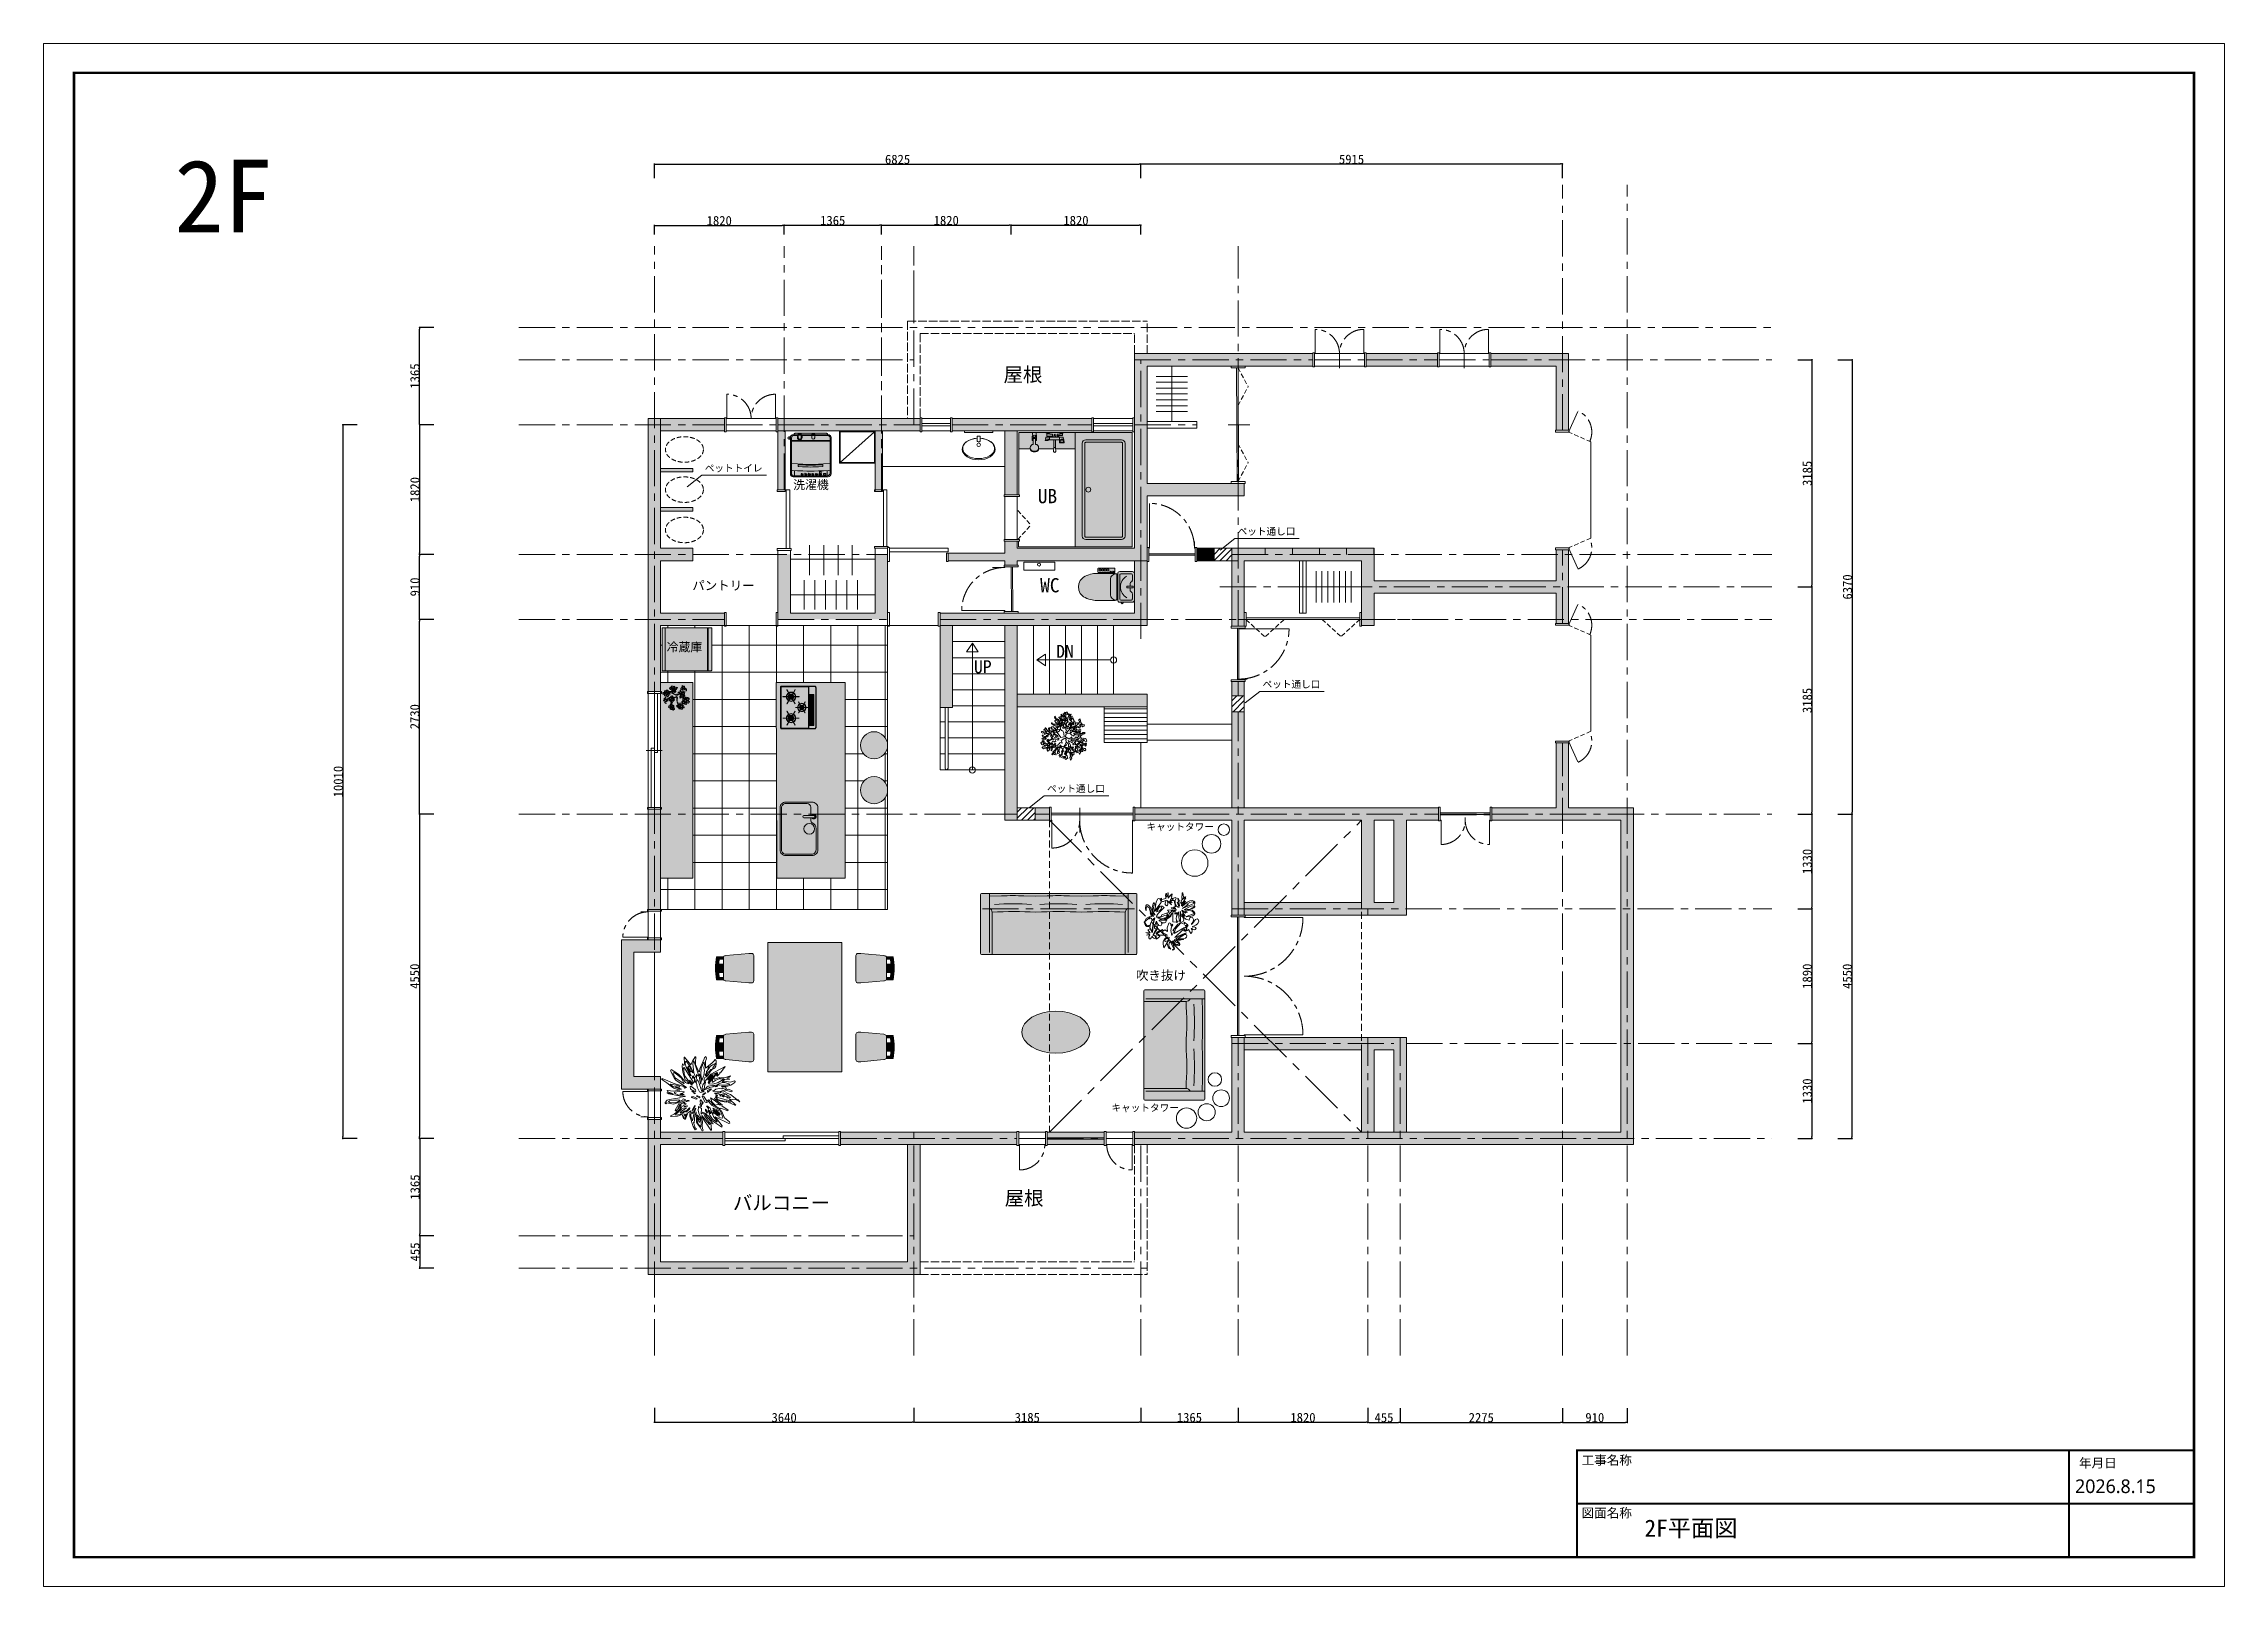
# Model space of a CAD drawing. Header units: millimetres. Extents: x -63086 to 144078, y -129912 to 13382.
# Drawn here: x 72776 to 103375, y -29967 to -8329 of the extents above; entities that cross this region are included whole.
import ezdxf

# ---------------------------------------------------------------- set-up
doc = ezdxf.new("R2010")
doc.units = ezdxf.units.MM
for name, pattern in [('ACAD_ISO02W100', [15, 12, -3]), ('CENTERX2', [101.6, 63.5, -12.7, 12.7, -12.7]), ('HIDDEN', [9.525, 6.35, -3.175])]:
    doc.linetypes.add(name, pattern=pattern)
doc.layers.get('0').update_dxf_attribs({"lineweight": 0})
for name, color, linetype, lineweight in [('001壁芯', 7, 'CENTERX2', 0), ('002寸法', 7, 'Continuous', 0), ('003壁', 7, 'Continuous', 9), ('004建具', 7, 'Continuous', 9), ('01用紙枠', 7, 'Continuous', 5), ('093手すり', 7, 'Continuous', 5), ('094システムキッチン', 7, 'Continuous', 0), ('096ユニットバス', 7, 'Continuous', 0), ('097家具', 7, 'Continuous', 0), ('098階段', 7, 'Continuous', 9), ('展開建具用', 250, 'Continuous', 9), ('観葉植物', 92, 'Continuous', 9)]:
    doc.layers.add(name, color=color, linetype=linetype, lineweight=lineweight)
doc.layers.add('文字', color=7, linetype='Continuous')
doc.styles.get("Standard").update_dxf_attribs({"font": 'MS Mincho.ttf'})
doc.styles.add('メイリオ', font='')
doc.styles.add('小岩', font='MS Mincho.ttf', dxfattribs={"height": 150})
doc.styles.get('メイリオ').set_extended_font_data('Meiryo')
doc.dimstyles.new('寸法', dxfattribs={"dimtxt": 70, "dimasz": 25, "dimexe": 1.5, "dimexo": 200, "dimtad": 1, "dimdec": 0, "dimtxsty": 'Standard', "dimblk": 'DOT', "dimcen": 2.5, "dimadec": 0, "dimazin": 0, "dimtfac": 1, "dimtdec": 0, "dimtmove": 0, "dimatfit": 3, "dimfxl": 200, "dimfxlon": 1, "dimarcsym": 0})
pattern_1 = [(45, (30655.06, -22423.294), (-42.656217, 42.656217), [])]

msp = doc.modelspace()

# ---------------------------------------------------------------- texts
at = {"layer": '01用紙枠', "style": 'メイリオ'}
for s, height, p in [('工事名称', 129.22586, (94356.0879, -28261.1133)), ('年月日', 129.22586, (101334.2845, -28300.1563)), ('2026.8.15', 191.65685, (101279.6333, -28657.932)), ('図面名称', 129.22586, (94356.0879, -29000.9314))]:
    msp.add_text(s, height=height, dxfattribs=at).set_placement(p)
at = {"layer": '文字', "ltscale": 10, "attachment_point": 1, "style": '小岩'}
for s, width, gutter_width, insert, char_height in [('2F', 12486.983896, 5082.5998, (74611.6854, -9958.217), 1016.51995), ('屋根', 2456.810386, 1000, (86244.4734, -12870.9993), 200), ('ペットトイレ', 1216.220487, 495.0404, (82052.6533, -14233.3095), 99.00809), ('洗濯機', 1497.524459, 609.5401, (83293.552, -14456.0362), 121.90802), ('UB', 2456.810386, 1000, (86725.2722, -14574.7025), 200), ('ペット通し口', 1216.220487, 495.0404, (89529.4966, -15119.9236), 99.00809), ('パントリー', 1577.389266, 642.0476, (81876.9961, -15864.7226), 128.40952), ('WC', 2456.810386, 1000, (86758.2676, -15824.8993), 200), ('冷蔵庫', 1497.524459, 609.5401, (81518.2755, -16732.7384), 121.90802), ('DN', 2233.599323, 909.146, (86982.912, -16761.3097), 181.8292), ('UP', 2233.599323, 909.146, (85830.1003, -16976.5156), 181.8292), ('ペット通し口', 1216.220487, 495.0404, (89879.8174, -17264.6936), 99.00809), ('ペット通し口', 1216.220487, 495.0404, (86855.7598, -18728.6642), 99.00809), ('キャットタワー', 1216.220487, 495.0404, (88250.0817, -19263.7635), 99.00809), ('吹き抜け', 1577.389266, 642.0476, (88102.7632, -21332.5874), 128.40952), ('キャットタワー', 1216.220487, 495.0404, (87759.0071, -23205.6693), 99.00809), ('バルコニー', 2456.810386, 1000, (82447.2214, -24487.7578), 200), ('屋根', 2456.810386, 1000, (86260.9015, -24420.9354), 200), ('2F平面図', 2938.501999, 1196.0638, (95238.8735, -29029.7308), 239.21276)]:
    msp.add_mtext_dynamic_manual_height_columns(s, width=width, gutter_width=gutter_width, heights=[0], dxfattribs=dict(at, insert=insert, char_height=char_height))

# ---------------------------------------------------------------- blocks, each defined once
blk = doc.blocks.new('*U33')
at = {"color": 0, "linetype": 'ByBlock', "lineweight": -2}
for points in [[(30, 215), (207, 215, -0.414214), (237, 185), (237, -185, -0.414214), (207, -215), (30, -215, -0.414214), (0, -185), (0, 185, -0.414214)], [(89, 11), (94, 12), (104, 12, -0.414214), (109, 7), (109, -7, -0.414214), (104, -12), (94, -12), (89, -11), (66, -11, -0.069336), (65, -12), (25, -12, -0.414214), (20, -7), (20, 7, -0.414214), (25, 12), (65, 12, -0.069336), (66, 11)], [(340, 0), (338, 97), (337, 120, 0.211916), (318, 156), (295, 176, 0.125119), (281, 182), (272, 184), (272, 189), (533, 189, -0.07041), (616, 178, -0.083469), (716, 137), (728, 128, -0.167569), (781, 45), (783, 29, -0.072319), (783, -29), (781, -45, -0.167569), (728, -128), (716, -137, -0.083469), (616, -178, -0.07041), (533, -189), (272, -189), (272, -184), (281, -182, 0.125119), (295, -176), (318, -156, 0.211916), (337, -120), (338, -97)]]:
    blk.add_lwpolyline(points, format="xyb", close=True, dxfattribs=at)
for points in [[(62, -12), (62, -47, -0.196533), (56, -61), (36, -82, 0.196533), (30, -96), (30, -165, 0.414214), (50, -185), (187, -185, 0.414214), (207, -165), (207, 165, 0.414214), (187, 185), (50, 185, 0.414214), (30, 165), (30, 96, 0.196533), (36, 82), (56, 61, -0.196533), (62, 47), (62, 12)], [(108, -152, 0.60107), (108, 152)], [(191, 215), (191, 220, 0.228779), (183, 229, 0.253275), (174, 235, 0.253275), (164, 229, 0.228779), (156, 220), (156, 215)], [(272, -184), (258, -184, -0.414214), (248, -174), (248, 174, -0.414214), (258, 184), (272, 184)]]:
    blk.add_lwpolyline(points, format="xyb", dxfattribs=at)
blk.add_lwpolyline([(509, -261), (281, -261, -0.414214), (276, -256), (276, -209, -0.414214), (281, -204), (509, -204, -0.414214), (514, -209), (514, -256, -0.414214)], format="xyb", close=True)
for points in [[(363, -224), (388, -224), (388, -250), (363, -250)], [(400, -224), (425, -224), (425, -250), (400, -250)], [(436, -224), (461, -224), (461, -250), (436, -250)], [(471, -224), (496, -224), (496, -250), (471, -250)]]:
    blk.add_lwpolyline(points, close=True, dxfattribs=at)
for centre in [(294, -214), (317, -214), (340, -214)]:
    blk.add_circle(centre, 5.07, dxfattribs=at)
blk = doc.blocks.new('洗面台（CAD素材.com）21')
at = {"color": 0, "linetype": 'ByBlock', "lineweight": -2}
blk.add_lwpolyline([(-26, -100), (-26, -189, 0.244755), (24, -189), (24, -100)], format="xyb", dxfattribs=at)
blk.add_circle((0, -246), 30, dxfattribs=at)
at = {"color": 0, "linetype": 'ByBlock', "lineweight": -2, "extrusion": (0, 0, -1)}
for centre, major_axis, ratio, start_param, end_param in [((-1, -317), (-275, 0), 0.654545, 1.661831, 7.762947), ((-1, -307), (265, 0), 0.641509, -1.476316, 4.617909)]:
    blk.add_ellipse(centre, major_axis=major_axis, ratio=ratio, start_param=start_param, end_param=end_param, dxfattribs=at)
blk = doc.blocks.new('浴槽（CAD素材.com）d258ce55')
at = {"color": 0, "linetype": 'ByBlock', "lineweight": -2}
blk.add_lwpolyline([(800, 1600), (0, 1600), (0, 0), (800, 0)], close=True, dxfattribs=at)
for points in [[(650, 1500), (150, 1500, 0.414214), (100, 1450), (100, 150, 0.414214), (150, 100), (650, 100, 0.414214), (700, 150), (700, 1450, 0.414214)], [(650, 1465), (150, 1465, 0.414214), (135, 1450), (135, 150, 0.414214), (150, 135), (650, 135, 0.414214), (665, 150), (665, 1450, 0.414214)]]:
    blk.add_lwpolyline(points, format="xyb", close=True, dxfattribs=at)
blk.add_circle((615, 800), 34, dxfattribs=at)
blk = doc.blocks.new('シャワー4（CAD素材.com）')
at = {"color": 0, "linetype": 'ByBlock', "lineweight": -2}
for points in [[(-20, -65), (-25, 0)], [(20, -65), (25, 0)]]:
    blk.add_lwpolyline(points, dxfattribs=at)
blk.add_lwpolyline([(-60, -215), (-60, -210, -0.414214), (-15, -165), (-15, -95, -1), (15, -95), (15, -165, -0.414214), (60, -210), (60, -215, -0.414214), (15, -260), (-15, -260, -0.414214)], format="xyb", close=True, dxfattribs=at)
for points in [[(60, -217, -0.013897), (60, -220), (60, -225, -0.414214), (15, -270), (-15, -270, -0.414214), (-60, -225), (-60, -220, -0.013897), (-60, -217, -0.013897)], [(-30, -50), (-30, -110), (-19, -110), (-19, -107, -1.816187), (19, -107), (19, -110), (30, -110), (30, -50)], [(-20, -65, 0.247864), (20, -65)]]:
    blk.add_lwpolyline(points, format="xyb", dxfattribs=at)
blk.add_circle((0, -50), 15, dxfattribs=at)
for start, end in [(139.071, 180), (0, 40.929)]:
    blk.add_arc((0, -50), 30, start, end, dxfattribs=at)
blk = doc.blocks.new('シャワー10（CAD素材.com）')
at = {"color": 0, "linetype": 'ByBlock', "lineweight": -2}
blk.add_line((92, -99), (-87, -99), dxfattribs=at)
for points in [[(-120, 0), (-120, -2), (-106, -12), (-84, -12)], [(-70, 0), (-70, -2), (-84, -12)], [(70, 0), (70, -2), (84, -12)], [(120, 0), (120, -2), (106, -12)], [(-32, -62), (-32, -22), (-70, -22), (-79, -16), (-112, -16), (-112, -51), (-32, -51)], [(-106, -16), (-106, -12)], [(-84, -16), (-84, -12)], [(-75, -62), (-75, -99)], [(-57, -51), (-57, -62)], [(-12, -62), (-12, -45), (12, -45), (12, -62)], [(-10, -99), (-10, -209)], [(-8, -30), (-8, -45)], [(10, -209), (10, -99)], [(33, -40), (31, -42), (31, -49), (33, -51)], [(33, -62), (33, -51), (58, -51), (58, -62)], [(58, -40), (60, -42), (60, -49), (58, -51)], [(67, -99), (67, -62)], [(84, -16), (84, -12)], [(106, -12), (84, -12)], [(106, -16), (106, -12)]]:
    blk.add_lwpolyline(points, dxfattribs=at)
for points in [[(118, -90), (92, -90), (92, -103), (68, -103), (68, -139, 0.414214), (71, -142), (132, -142, 0.476123), (135, -138), (127, -100), (124, -98), (119, -62), (-126, -62), (-130, -91), (-135, -108, 0.503545), (-133, -111), (-97, -111, 0.219806), (-96, -110), (-81, -93, 0.639605), (-82, -91), (-126, -91)], [(12, -209), (-12, -209), (-15, -262, 1.052153), (15, -262), (12, -209)], [(8, -45), (8, -30, 1), (-8, -30)]]:
    blk.add_lwpolyline(points, format="xyb", dxfattribs=at)
for points in [[(70, -22), (33, -22), (33, -40), (112, -40), (112, -16), (79, -16)], [(127, -135), (75, -135), (75, -107), (121, -107)]]:
    blk.add_lwpolyline(points, close=True, dxfattribs=at)
blk = doc.blocks.new('大型冷蔵庫6（CAD素材.com）')
at = {"color": 0, "linetype": 'ByBlock', "lineweight": -2}
for p, q in [((-300, 63), (300, 63)), ((-300, 53), (300, 53))]:
    blk.add_line(p, q, dxfattribs=at)
blk.add_lwpolyline([(-300, 699), (-300, 10, 0.414214), (-290, 0), (290, 0, 0.414214), (300, 10), (300, 699)], format="xyb", dxfattribs=at)
for points in [[(300, 699), (-300, 699)], [(-300, 657), (300, 657)]]:
    blk.add_lwpolyline(points, dxfattribs=at)
blk = doc.blocks.new('*U199')
at = {"color": 0, "linetype": 'ByBlock', "lineweight": -2}
for p, q in [((-20, 560), (4, 560)), ((-20, 528), (2, 528)), ((18, 510), (558, 510)), ((18, 500), (558, 500)), ((112, 584), (153, 584)), ((153, 590), (303, 590)), ((153, 580), (303, 580)), ((303, 596), (342, 596)), ((303, 593), (342, 593)), ((303, 586), (342, 586)), ((303, 577), (342, 577)), ((497, 45), (497, 45))]:
    blk.add_line(p, q, dxfattribs=at)
for points in [[(2, 550, -0.414214), (42, 590), (112, 590)], [(2, 550), (2, 40, 0.414214), (42, 0), (532, 0, 0.414214), (572, 40), (572, 550, 0.414214), (532, 590), (342, 590)], [(112, 580), (93, 580), (52, 580, 0.414273), (18, 545), (18, 37, 0.369893), (40, 15), (522, 15, 0.414214), (558, 50), (558, 545, 0.414214), (522, 580), (342, 580)], [(522, 590), (522, 595, 0.414214), (508, 610), (68, 610, 0.414214), (52, 595), (52, 590)], [(165, 580), (165, 550, -1), (100, 550), (100, 580)], [(112, 588), (112, 548, 1), (153, 548), (153, 548), (153, 588)], [(18, 100, 0.325505), (33, 86), (103, 84), (174, 82), (233, 80), (285, 80), (337, 80), (396, 82), (467, 84), (543, 86, 0.307853), (558, 101)]]:
    blk.add_lwpolyline(points, format="xyb", dxfattribs=at)
for points in [[(153, 603), (153, 588), (112, 588), (112, 603)], [(182, 39), (152, 39), (152, 27), (182, 27)], [(232, 39), (202, 39), (202, 27), (232, 27)], [(282, 39), (252, 39), (252, 27), (282, 27)], [(332, 39), (302, 39), (302, 27), (332, 27)], [(382, 39), (352, 39), (352, 27), (382, 27)], [(402, 27), (402, 43), (437, 43), (437, 27)], [(408, 52), (408, 76), (432, 76), (432, 52)]]:
    blk.add_lwpolyline(points, close=True, dxfattribs=at)
for points in [[(342, 548), (342, 598), (303, 598), (303, 548, 1)], [(398, 140), (454, 143, 0.467752), (458, 148), (458, 165, 0.369744), (454, 169), (398, 166), (354, 164), (317, 163), (285, 162), (253, 163), (216, 164), (172, 166), (116, 168, 0.379267), (112, 165), (112, 148, 0.423458), (116, 144), (172, 141), (216, 138), (252, 137), (285, 136), (317, 137), (354, 138)]]:
    blk.add_lwpolyline(points, format="xyb", close=True, dxfattribs=at)
for points in [[(558, 185), (467, 179), (396, 175), (337, 172), (285, 172), (233, 172), (174, 175), (103, 179), (18, 185)], [(57, 85), (58, 16)], [(467, 35), (467, 45), (497, 45)], [(497, 45), (497, 25), (467, 25), (467, 45)], [(518, 85), (517, 67), (518, 15)]]:
    blk.add_lwpolyline(points, dxfattribs=at)
for centre, radius in [((-20, 544), 16), ((-20, 544), 13), ((157, 49), 1.71), ((157, 43), 1.71), ((157, 49), 0.709), ((157, 43), 0.709), ((207, 49), 1.71), ((207, 43), 1.71), ((207, 49), 0.709), ((207, 43), 0.709), ((257, 49), 1.71), ((257, 43), 1.71), ((257, 49), 0.709), ((257, 43), 0.709), ((307, 49), 1.71), ((307, 43), 1.71), ((307, 49), 0.709), ((307, 43), 0.709), ((358, 49), 1.71), ((358, 43), 1.71), ((358, 49), 0.709), ((358, 43), 0.709)]:
    blk.add_circle(centre, radius, dxfattribs=at)
blk = doc.blocks.new('*U189')
at = {"color": 0, "linetype": 'ByBlock', "lineweight": -2}
for points in [[(161, 427, -0.135443), (178, 390), (207, 71), (207, 30, -0.414889), (177, 0), (-177, 0, -0.414889), (-207, 30), (-207, 71), (-178, 390, -0.135443), (-161, 427)], [(-161, 480, -0.035347), (0, 492, -0.035347), (161, 480)]]:
    blk.add_lwpolyline(points, format="xyb", dxfattribs=at)
blk.add_lwpolyline([(0, 535, 0.045154), (-161, 523), (-161, 427), (161, 427), (161, 523, 0.045154)], format="xyb", close=True, dxfattribs=at)
for points in [[(-129, 484), (-129, 427)], [(-58, 490), (-58, 427)], [(58, 490), (58, 427)], [(129, 484), (129, 427)]]:
    blk.add_lwpolyline(points, dxfattribs=at)
blk = doc.blocks.new('ソファ（CAD素材.com）5a5d12e7')
at = {"color": 0, "linetype": 'ByBlock', "lineweight": -2}
for points in [[(1086, 0, 0.239035), (1098, 12), (1098, 842, 0.351395), (1085, 854), (-1085, 854, 0.351395), (-1098, 842), (-1098, 12, 0.239035), (-1086, 0), (1086, 0)], [(-973, 815), (-801, 821, -0.016355), (-488, 821), (-330, 815), (-161, 821, -0.016355), (152, 821), (324, 815)], [(-934, 0), (-934, 590, 0.287763), (-973, 648)], [(-384, 701, 0.029254), (-902, 701)], [(-265, 701, -0.029254), (253, 701)], [(324, 815), (482, 821, -0.016355), (795, 821), (973, 815)], [(378, 701, -0.029254), (896, 701)], [(934, 0), (934, 590, -0.287763), (973, 648)], [(-934, 590, -0.033025), (-324, 590, -0.031686), (324, 590, -0.03427), (934, 590)]]:
    blk.add_lwpolyline(points, format="xyb", dxfattribs=at)
for points in [[(-973, 854), (-973, 26)], [(973, 854), (973, 26)]]:
    blk.add_lwpolyline(points, dxfattribs=at)
blk = doc.blocks.new('ソファ（CAD素材.com）fb48a578')
at = {"color": 0, "linetype": 'ByBlock', "lineweight": -2}
for points in [[(761, 0, 0.239035), (773, 12), (773, 842, 0.351395), (760, 854), (-760, 854, 0.351395), (-773, 842), (-773, 12, 0.239035), (-761, 0), (761, 0)], [(-648, 815), (-470, 821, -0.016652), (-163, 821), (-3, 815), (157, 821, -0.016355), (470, 821), (648, 815)], [(-609, 0), (-609, 590, 0.287763), (-648, 648)], [(-59, 701, 0.029573), (-571, 701)], [(53, 701, -0.029254), (571, 701)], [(609, 0), (609, 590, -0.287763), (648, 648)], [(-609, 590, -0.034459), (-3, 590, -0.034144), (609, 590)]]:
    blk.add_lwpolyline(points, format="xyb", dxfattribs=at)
for points in [[(-648, 854), (-648, 26)], [(648, 854), (648, 26)]]:
    blk.add_lwpolyline(points, dxfattribs=at)
blk = doc.blocks.new('_Dot')
at = {"color": 0, "linetype": 'ByBlock', "lineweight": -2}
blk.add_line((-0.5, 0), (-1, 0), dxfattribs=at)
at = {"color": 0, "linetype": 'ByBlock', "const_width": 0.5}
blk.add_lwpolyline([(-0.25, 0, 1), (0.25, 0, 1)], format="xyb", close=True, dxfattribs=at)
blk = doc.blocks.new('*D752')
at = {"layer": '002寸法', "color": 0, "lineweight": -2, "transparency": 16777216}
for p, q in [((78253, -23684), (78052, -23684)), ((78053, -23709), (78053, -25024)), ((78253, -25049), (78052, -25049))]:
    blk.add_line(p, q, dxfattribs=at)
at = {"layer": 'Defpoints', "color": 0, "transparency": 16777216}
for p in [(79444, -23684), (78053, -25049), (79444, -25049)]:
    blk.add_point(p, dxfattribs=at)
at = {"layer": '002寸法', "color": 0, "lineweight": -2, "transparency": 16777216, "xscale": 25, "yscale": 25, "zscale": 25}
for p, rotation in [((78053, -23684), 90), ((78053, -25049), 270)]:
    blk.add_blockref('_Dot', p, dxfattribs=dict(at, rotation=rotation))
at = {"layer": '002寸法', "color": 0, "transparency": 16777216, "insert": (77987, -24366), "char_height": 130, "attachment_point": 5, "rotation": 90}
blk.add_mtext('1365', dxfattribs=at)
blk = doc.blocks.new('*D753')
at = {"layer": '002寸法', "color": 0, "lineweight": -2, "transparency": 16777216}
for p, q in [((78253, -25049), (78052, -25049)), ((78053, -25074), (78053, -25479)), ((78253, -25504), (78052, -25504))]:
    blk.add_line(p, q, dxfattribs=at)
at = {"layer": 'Defpoints', "color": 0, "transparency": 16777216}
for p in [(79444, -25049), (78053, -25504), (79444, -25504)]:
    blk.add_point(p, dxfattribs=at)
at = {"layer": '002寸法', "color": 0, "lineweight": -2, "transparency": 16777216, "xscale": 25, "yscale": 25, "zscale": 25}
for p, rotation in [((78053, -25049), 90), ((78053, -25504), 270)]:
    blk.add_blockref('_Dot', p, dxfattribs=dict(at, rotation=rotation))
at = {"layer": '002寸法', "color": 0, "transparency": 16777216, "insert": (77987, -25276), "char_height": 130, "attachment_point": 5, "rotation": 90}
blk.add_mtext('455', dxfattribs=at)
blk = doc.blocks.new('*D739')
at = {"layer": '002寸法', "color": 0, "lineweight": -2, "transparency": 16777216}
for p, q in [((97388, -12764), (97589, -12764)), ((97588, -12789), (97588, -15924)), ((97388, -15949), (97589, -15949))]:
    blk.add_line(p, q, dxfattribs=at)
at = {"layer": 'Defpoints', "color": 0, "transparency": 16777216}
for p in [(97025, -12764), (97025, -15949), (97588, -15949)]:
    blk.add_point(p, dxfattribs=at)
at = {"layer": '002寸法', "color": 0, "lineweight": -2, "transparency": 16777216, "xscale": 25, "yscale": 25, "zscale": 25}
for p, rotation in [((97588, -12764), 90), ((97588, -15949), 270)]:
    blk.add_blockref('_Dot', p, dxfattribs=dict(at, rotation=rotation))
at = {"layer": '002寸法', "color": 0, "transparency": 16777216, "insert": (97522, -14356), "char_height": 130, "attachment_point": 5, "rotation": 90}
blk.add_mtext('3185', dxfattribs=at)
blk = doc.blocks.new('*D740')
at = {"layer": '002寸法', "color": 0, "lineweight": -2, "transparency": 16777216}
for p, q in [((97388, -15949), (97589, -15949)), ((97588, -15974), (97588, -19109)), ((97388, -19134), (97589, -19134))]:
    blk.add_line(p, q, dxfattribs=at)
at = {"layer": 'Defpoints', "color": 0, "transparency": 16777216}
for p in [(97025, -15949), (85073, -19134), (97588, -19134)]:
    blk.add_point(p, dxfattribs=at)
at = {"layer": '002寸法', "color": 0, "lineweight": -2, "transparency": 16777216, "xscale": 25, "yscale": 25, "zscale": 25}
for p, rotation in [((97588, -15949), 90), ((97588, -19134), 270)]:
    blk.add_blockref('_Dot', p, dxfattribs=dict(at, rotation=rotation))
at = {"layer": '002寸法', "color": 0, "transparency": 16777216, "insert": (97522, -17541), "char_height": 130, "attachment_point": 5, "rotation": 90}
blk.add_mtext('3185', dxfattribs=at)
blk = doc.blocks.new('*D741')
at = {"layer": '002寸法', "color": 0, "lineweight": -2, "transparency": 16777216}
for p, q in [((97951, -12764), (98153, -12764)), ((98151, -12789), (98151, -19109)), ((97951, -19134), (98153, -19134))]:
    blk.add_line(p, q, dxfattribs=at)
at = {"layer": 'Defpoints', "color": 0, "transparency": 16777216}
for p in [(97025, -12764), (97025, -19134), (98151, -19134)]:
    blk.add_point(p, dxfattribs=at)
at = {"layer": '002寸法', "color": 0, "lineweight": -2, "transparency": 16777216, "xscale": 25, "yscale": 25, "zscale": 25}
for p, rotation in [((98151, -12764), 90), ((98151, -19134), 270)]:
    blk.add_blockref('_Dot', p, dxfattribs=dict(at, rotation=rotation))
at = {"layer": '002寸法', "color": 0, "transparency": 16777216, "insert": (98086, -15949), "char_height": 130, "attachment_point": 5, "rotation": 90}
blk.add_mtext('6370', dxfattribs=at)
blk = doc.blocks.new('*D742')
at = {"layer": '002寸法', "color": 0, "lineweight": -2, "transparency": 16777216}
for p, q in [((97949, -19135), (98151, -19135)), ((98149, -19160), (98149, -23660)), ((97949, -23685), (98151, -23685))]:
    blk.add_line(p, q, dxfattribs=at)
at = {"layer": 'Defpoints', "color": 0, "transparency": 16777216}
for p in [(97584, -19135), (97584, -23685), (98149, -23685)]:
    blk.add_point(p, dxfattribs=at)
at = {"layer": '002寸法', "color": 0, "lineweight": -2, "transparency": 16777216, "xscale": 25, "yscale": 25, "zscale": 25}
for p, rotation in [((98149, -19135), 90), ((98149, -23685), 270)]:
    blk.add_blockref('_Dot', p, dxfattribs=dict(at, rotation=rotation))
at = {"layer": '002寸法', "color": 0, "transparency": 16777216, "insert": (98084, -21410), "char_height": 130, "attachment_point": 5, "rotation": 90}
blk.add_mtext('4550', dxfattribs=at)
blk = doc.blocks.new('*D743')
at = {"layer": '002寸法', "color": 0, "lineweight": -2, "transparency": 16777216}
for p, q in [((77175, -13674), (76974, -13674)), ((76975, -13699), (76975, -23659)), ((77175, -23684), (76974, -23684))]:
    blk.add_line(p, q, dxfattribs=at)
at = {"layer": 'Defpoints', "color": 0, "transparency": 16777216}
for p in [(78052, -13674), (76975, -23684), (78053, -23684)]:
    blk.add_point(p, dxfattribs=at)
at = {"layer": '002寸法', "color": 0, "lineweight": -2, "transparency": 16777216, "xscale": 25, "yscale": 25, "zscale": 25}
for p, rotation in [((76975, -13674), 90), ((76975, -23684), 270)]:
    blk.add_blockref('_Dot', p, dxfattribs=dict(at, rotation=rotation))
at = {"layer": '002寸法', "color": 0, "transparency": 16777216, "insert": (76910, -18679), "char_height": 130, "attachment_point": 5, "rotation": 90}
blk.add_mtext('10010', dxfattribs=at)
blk = doc.blocks.new('*D754')
at = {"layer": '002寸法', "color": 0, "lineweight": -2, "transparency": 16777216}
for p, q in [((81346, -10218), (81346, -10017)), ((81371, -10018), (88146, -10018)), ((88171, -10218), (88171, -10017))]:
    blk.add_line(p, q, dxfattribs=at)
at = {"layer": 'Defpoints', "color": 0, "transparency": 16777216}
for p in [(88171, -10018), (81346, -11204), (88171, -11204)]:
    blk.add_point(p, dxfattribs=at)
at = {"layer": '002寸法', "color": 0, "lineweight": -2, "transparency": 16777216, "xscale": 25, "yscale": 25, "zscale": 25, "rotation": 180}
blk.add_blockref('_Dot', (81346, -10018), dxfattribs=at)
at = {"layer": '002寸法', "color": 0, "lineweight": -2, "transparency": 16777216, "xscale": 25, "yscale": 25, "zscale": 25}
blk.add_blockref('_Dot', (88171, -10018), dxfattribs=at)
at = {"layer": '002寸法', "color": 0, "transparency": 16777216, "insert": (84758, -9953), "char_height": 130, "attachment_point": 5}
blk.add_mtext('6825', dxfattribs=at)
blk = doc.blocks.new('*D755')
at = {"layer": '002寸法', "color": 0, "lineweight": -2, "transparency": 16777216}
for p, q in [((78252, -12309), (78050, -12309)), ((78052, -13649), (78052, -12334)), ((78252, -13674), (78050, -13674))]:
    blk.add_line(p, q, dxfattribs=at)
at = {"layer": 'Defpoints', "color": 0, "transparency": 16777216}
for p in [(78052, -12309), (79444, -12309), (79444, -13674)]:
    blk.add_point(p, dxfattribs=at)
at = {"layer": '002寸法', "color": 0, "lineweight": -2, "transparency": 16777216, "xscale": 25, "yscale": 25, "zscale": 25}
for p, rotation in [((78052, -12309), 90), ((78052, -13674), 270)]:
    blk.add_blockref('_Dot', p, dxfattribs=dict(at, rotation=rotation))
at = {"layer": '002寸法', "color": 0, "transparency": 16777216, "insert": (77986, -12991), "char_height": 130, "attachment_point": 5, "rotation": 90}
blk.add_mtext('1365', dxfattribs=at)
blk = doc.blocks.new('*D759')
at = {"layer": '002寸法', "color": 0, "lineweight": -2, "transparency": 16777216}
for p, q in [((78252, -13674), (78050, -13674)), ((78052, -13699), (78052, -15469)), ((78252, -15494), (78050, -15494))]:
    blk.add_line(p, q, dxfattribs=at)
at = {"layer": 'Defpoints', "color": 0, "transparency": 16777216}
for p in [(79444, -13674), (78052, -15494), (79444, -15494)]:
    blk.add_point(p, dxfattribs=at)
at = {"layer": '002寸法', "color": 0, "lineweight": -2, "transparency": 16777216, "xscale": 25, "yscale": 25, "zscale": 25}
for p, rotation in [((78052, -13674), 90), ((78052, -15494), 270)]:
    blk.add_blockref('_Dot', p, dxfattribs=dict(at, rotation=rotation))
at = {"layer": '002寸法', "color": 0, "transparency": 16777216, "insert": (77986, -14584), "char_height": 130, "attachment_point": 5, "rotation": 90}
blk.add_mtext('1820', dxfattribs=at)
blk = doc.blocks.new('*D760')
at = {"layer": '002寸法', "color": 0, "lineweight": -2, "transparency": 16777216}
for p, q in [((78252, -15494), (78050, -15494)), ((78052, -16379), (78052, -15519)), ((78252, -16404), (78050, -16404))]:
    blk.add_line(p, q, dxfattribs=at)
at = {"layer": 'Defpoints', "color": 0, "transparency": 16777216}
for p in [(78052, -15494), (79444, -15494), (79444, -16404)]:
    blk.add_point(p, dxfattribs=at)
at = {"layer": '002寸法', "color": 0, "lineweight": -2, "transparency": 16777216, "xscale": 25, "yscale": 25, "zscale": 25}
for p, rotation in [((78052, -15494), 90), ((78052, -16404), 270)]:
    blk.add_blockref('_Dot', p, dxfattribs=dict(at, rotation=rotation))
at = {"layer": '002寸法', "color": 0, "transparency": 16777216, "insert": (77986, -15949), "char_height": 130, "attachment_point": 5, "rotation": 90}
blk.add_mtext('910', dxfattribs=at)
blk = doc.blocks.new('*D761')
at = {"layer": '002寸法', "color": 0, "lineweight": -2, "transparency": 16777216}
for p, q in [((78250, -16404), (78049, -16404)), ((78050, -19109), (78050, -16429)), ((78250, -19134), (78049, -19134))]:
    blk.add_line(p, q, dxfattribs=at)
at = {"layer": 'Defpoints', "color": 0, "transparency": 16777216}
for p in [(78050, -16404), (79444, -16404), (79444, -19134)]:
    blk.add_point(p, dxfattribs=at)
at = {"layer": '002寸法', "color": 0, "lineweight": -2, "transparency": 16777216, "xscale": 25, "yscale": 25, "zscale": 25}
for p, rotation in [((78050, -16404), 90), ((78050, -19134), 270)]:
    blk.add_blockref('_Dot', p, dxfattribs=dict(at, rotation=rotation))
at = {"layer": '002寸法', "color": 0, "transparency": 16777216, "insert": (77984, -17769), "char_height": 130, "attachment_point": 5, "rotation": 90}
blk.add_mtext('2730', dxfattribs=at)
blk = doc.blocks.new('*D744')
at = {"layer": '002寸法', "color": 0, "lineweight": -2, "transparency": 16777216}
for p, q in [((78249, -19134), (78047, -19134)), ((78049, -19159), (78049, -23659)), ((78249, -23684), (78047, -23684))]:
    blk.add_line(p, q, dxfattribs=at)
at = {"layer": 'Defpoints', "color": 0, "transparency": 16777216}
for p in [(79444, -19134), (78049, -23684), (79444, -23684)]:
    blk.add_point(p, dxfattribs=at)
at = {"layer": '002寸法', "color": 0, "lineweight": -2, "transparency": 16777216, "xscale": 25, "yscale": 25, "zscale": 25}
for p, rotation in [((78049, -19134), 90), ((78049, -23684), 270)]:
    blk.add_blockref('_Dot', p, dxfattribs=dict(at, rotation=rotation))
at = {"layer": '002寸法', "color": 0, "transparency": 16777216, "insert": (77983, -21409), "char_height": 130, "attachment_point": 5, "rotation": 90}
blk.add_mtext('4550', dxfattribs=at)
blk = doc.blocks.new('*D745')
at = {"layer": '002寸法', "color": 0, "lineweight": -2, "transparency": 16777216}
for p, q in [((81346, -11004), (81346, -10876)), ((81371, -10878), (83141, -10878)), ((83166, -11004), (83166, -10876))]:
    blk.add_line(p, q, dxfattribs=at)
at = {"layer": 'Defpoints', "color": 0, "transparency": 16777216}
for p in [(83166, -10878), (81346, -11204), (83166, -11204)]:
    blk.add_point(p, dxfattribs=at)
at = {"layer": '002寸法', "color": 0, "lineweight": -2, "transparency": 16777216, "xscale": 25, "yscale": 25, "zscale": 25, "rotation": 180}
blk.add_blockref('_Dot', (81346, -10878), dxfattribs=at)
at = {"layer": '002寸法', "color": 0, "lineweight": -2, "transparency": 16777216, "xscale": 25, "yscale": 25, "zscale": 25}
blk.add_blockref('_Dot', (83166, -10878), dxfattribs=at)
at = {"layer": '002寸法', "color": 0, "transparency": 16777216, "insert": (82256, -10812), "char_height": 130, "attachment_point": 5}
blk.add_mtext('1820', dxfattribs=at)
blk = doc.blocks.new('*D746')
at = {"layer": '002寸法', "color": 0, "lineweight": -2, "transparency": 16777216}
for p, q in [((83166, -11004), (83166, -10875)), ((83191, -10876), (84506, -10876)), ((84531, -11004), (84531, -10875))]:
    blk.add_line(p, q, dxfattribs=at)
at = {"layer": 'Defpoints', "color": 0, "transparency": 16777216}
for p in [(84531, -10876), (83166, -11204), (84531, -11204)]:
    blk.add_point(p, dxfattribs=at)
at = {"layer": '002寸法', "color": 0, "lineweight": -2, "transparency": 16777216, "xscale": 25, "yscale": 25, "zscale": 25, "rotation": 180}
blk.add_blockref('_Dot', (83166, -10876), dxfattribs=at)
at = {"layer": '002寸法', "color": 0, "lineweight": -2, "transparency": 16777216, "xscale": 25, "yscale": 25, "zscale": 25}
blk.add_blockref('_Dot', (84531, -10876), dxfattribs=at)
at = {"layer": '002寸法', "color": 0, "transparency": 16777216, "insert": (83848, -10810), "char_height": 130, "attachment_point": 5}
blk.add_mtext('1365', dxfattribs=at)
blk = doc.blocks.new('*D747')
at = {"layer": '002寸法', "color": 0, "lineweight": -2, "transparency": 16777216}
for p, q in [((84531, -11004), (84531, -10873)), ((84556, -10875), (86326, -10875)), ((86351, -11004), (86351, -10873))]:
    blk.add_line(p, q, dxfattribs=at)
at = {"layer": 'Defpoints', "color": 0, "transparency": 16777216}
for p in [(86351, -10875), (84531, -11204), (86351, -11204)]:
    blk.add_point(p, dxfattribs=at)
at = {"layer": '002寸法', "color": 0, "lineweight": -2, "transparency": 16777216, "xscale": 25, "yscale": 25, "zscale": 25, "rotation": 180}
blk.add_blockref('_Dot', (84531, -10875), dxfattribs=at)
at = {"layer": '002寸法', "color": 0, "lineweight": -2, "transparency": 16777216, "xscale": 25, "yscale": 25, "zscale": 25}
blk.add_blockref('_Dot', (86351, -10875), dxfattribs=at)
at = {"layer": '002寸法', "color": 0, "transparency": 16777216, "insert": (85441, -10809), "char_height": 130, "attachment_point": 5}
blk.add_mtext('1820', dxfattribs=at)
blk = doc.blocks.new('*D748')
at = {"layer": '002寸法', "color": 0, "lineweight": -2, "transparency": 16777216}
for p, q in [((86351, -11004), (86351, -10873)), ((86376, -10875), (88146, -10875)), ((88171, -11004), (88171, -10873))]:
    blk.add_line(p, q, dxfattribs=at)
at = {"layer": 'Defpoints', "color": 0, "transparency": 16777216}
for p in [(88171, -10875), (86351, -11204), (88171, -11204)]:
    blk.add_point(p, dxfattribs=at)
at = {"layer": '002寸法', "color": 0, "lineweight": -2, "transparency": 16777216, "xscale": 25, "yscale": 25, "zscale": 25, "rotation": 180}
blk.add_blockref('_Dot', (86351, -10875), dxfattribs=at)
at = {"layer": '002寸法', "color": 0, "lineweight": -2, "transparency": 16777216, "xscale": 25, "yscale": 25, "zscale": 25}
blk.add_blockref('_Dot', (88171, -10875), dxfattribs=at)
at = {"layer": '002寸法', "color": 0, "transparency": 16777216, "insert": (87261, -10809), "char_height": 130, "attachment_point": 5}
blk.add_mtext('1820', dxfattribs=at)
blk = doc.blocks.new('*D756')
at = {"layer": '002寸法', "color": 0, "lineweight": -2, "transparency": 16777216}
for p, q in [((88171, -27464), (88171, -27666)), ((89536, -27464), (89536, -27666)), ((88196, -27664), (89511, -27664))]:
    blk.add_line(p, q, dxfattribs=at)
at = {"layer": 'Defpoints', "color": 0, "transparency": 16777216}
for p in [(88171, -26729), (89536, -26729), (89536, -27664)]:
    blk.add_point(p, dxfattribs=at)
at = {"layer": '002寸法', "color": 0, "lineweight": -2, "transparency": 16777216, "xscale": 25, "yscale": 25, "zscale": 25, "rotation": 180}
blk.add_blockref('_Dot', (88171, -27664), dxfattribs=at)
at = {"layer": '002寸法', "color": 0, "lineweight": -2, "transparency": 16777216, "xscale": 25, "yscale": 25, "zscale": 25}
blk.add_blockref('_Dot', (89536, -27664), dxfattribs=at)
at = {"layer": '002寸法', "color": 0, "transparency": 16777216, "insert": (88853, -27599), "char_height": 130, "attachment_point": 5}
blk.add_mtext('1365', dxfattribs=at)
blk = doc.blocks.new('*D757')
at = {"layer": '002寸法', "color": 0, "lineweight": -2, "transparency": 16777216}
for p, q in [((89536, -27464), (89536, -27666)), ((91356, -27464), (91356, -27666)), ((89561, -27664), (91331, -27664))]:
    blk.add_line(p, q, dxfattribs=at)
at = {"layer": 'Defpoints', "color": 0, "transparency": 16777216}
for p in [(89536, -26729), (91356, -26729), (91356, -27664)]:
    blk.add_point(p, dxfattribs=at)
at = {"layer": '002寸法', "color": 0, "lineweight": -2, "transparency": 16777216, "xscale": 25, "yscale": 25, "zscale": 25, "rotation": 180}
blk.add_blockref('_Dot', (89536, -27664), dxfattribs=at)
at = {"layer": '002寸法', "color": 0, "lineweight": -2, "transparency": 16777216, "xscale": 25, "yscale": 25, "zscale": 25}
blk.add_blockref('_Dot', (91356, -27664), dxfattribs=at)
at = {"layer": '002寸法', "color": 0, "transparency": 16777216, "insert": (90446, -27599), "char_height": 130, "attachment_point": 5}
blk.add_mtext('1820', dxfattribs=at)
blk = doc.blocks.new('*D758')
at = {"layer": '002寸法', "color": 0, "lineweight": -2, "transparency": 16777216}
for p, q in [((91356, -27466), (91356, -27667)), ((91811, -27466), (91811, -27667)), ((91381, -27666), (91786, -27666))]:
    blk.add_line(p, q, dxfattribs=at)
at = {"layer": 'Defpoints', "color": 0, "transparency": 16777216}
for p in [(91356, -26729), (91811, -26729), (91811, -27666)]:
    blk.add_point(p, dxfattribs=at)
at = {"layer": '002寸法', "color": 0, "lineweight": -2, "transparency": 16777216, "xscale": 25, "yscale": 25, "zscale": 25, "rotation": 180}
blk.add_blockref('_Dot', (91356, -27666), dxfattribs=at)
at = {"layer": '002寸法', "color": 0, "lineweight": -2, "transparency": 16777216, "xscale": 25, "yscale": 25, "zscale": 25}
blk.add_blockref('_Dot', (91811, -27666), dxfattribs=at)
at = {"layer": '002寸法', "color": 0, "transparency": 16777216, "insert": (91583, -27600), "char_height": 130, "attachment_point": 5}
blk.add_mtext('455', dxfattribs=at)
blk = doc.blocks.new('*D762')
at = {"layer": '002寸法', "color": 0, "lineweight": -2, "transparency": 16777216}
for p, q in [((81346, -27464), (81346, -27666)), ((84986, -27464), (84986, -27666)), ((81371, -27664), (84961, -27664))]:
    blk.add_line(p, q, dxfattribs=at)
at = {"layer": 'Defpoints', "color": 0, "transparency": 16777216}
for p in [(81346, -26729), (84986, -26729), (84986, -27664)]:
    blk.add_point(p, dxfattribs=at)
at = {"layer": '002寸法', "color": 0, "lineweight": -2, "transparency": 16777216, "xscale": 25, "yscale": 25, "zscale": 25, "rotation": 180}
blk.add_blockref('_Dot', (81346, -27664), dxfattribs=at)
at = {"layer": '002寸法', "color": 0, "lineweight": -2, "transparency": 16777216, "xscale": 25, "yscale": 25, "zscale": 25}
blk.add_blockref('_Dot', (84986, -27664), dxfattribs=at)
at = {"layer": '002寸法', "color": 0, "transparency": 16777216, "insert": (83166, -27599), "char_height": 130, "attachment_point": 5}
blk.add_mtext('3640', dxfattribs=at)
blk = doc.blocks.new('*D749')
at = {"layer": '002寸法', "color": 0, "lineweight": -2, "transparency": 16777216}
for p, q in [((84986, -27464), (84986, -27666)), ((88171, -27464), (88171, -27666)), ((85011, -27664), (88146, -27664))]:
    blk.add_line(p, q, dxfattribs=at)
at = {"layer": 'Defpoints', "color": 0, "transparency": 16777216}
for p in [(84986, -26729), (88171, -26729), (88171, -27664)]:
    blk.add_point(p, dxfattribs=at)
at = {"layer": '002寸法', "color": 0, "lineweight": -2, "transparency": 16777216, "xscale": 25, "yscale": 25, "zscale": 25, "rotation": 180}
blk.add_blockref('_Dot', (84986, -27664), dxfattribs=at)
at = {"layer": '002寸法', "color": 0, "lineweight": -2, "transparency": 16777216, "xscale": 25, "yscale": 25, "zscale": 25}
blk.add_blockref('_Dot', (88171, -27664), dxfattribs=at)
at = {"layer": '002寸法', "color": 0, "transparency": 16777216, "insert": (86578, -27599), "char_height": 130, "attachment_point": 5}
blk.add_mtext('3185', dxfattribs=at)
blk = doc.blocks.new('*D763')
at = {"layer": '002寸法', "color": 0, "lineweight": -2, "transparency": 16777216}
for p, q in [((91811, -27466), (91811, -27667)), ((94086, -27466), (94086, -27667)), ((91836, -27666), (94061, -27666))]:
    blk.add_line(p, q, dxfattribs=at)
at = {"layer": 'Defpoints', "color": 0, "transparency": 16777216}
for p in [(91811, -26729), (94086, -26729), (94086, -27666)]:
    blk.add_point(p, dxfattribs=at)
at = {"layer": '002寸法', "color": 0, "lineweight": -2, "transparency": 16777216, "xscale": 25, "yscale": 25, "zscale": 25, "rotation": 180}
blk.add_blockref('_Dot', (91811, -27666), dxfattribs=at)
at = {"layer": '002寸法', "color": 0, "lineweight": -2, "transparency": 16777216, "xscale": 25, "yscale": 25, "zscale": 25}
blk.add_blockref('_Dot', (94086, -27666), dxfattribs=at)
at = {"layer": '002寸法', "color": 0, "transparency": 16777216, "insert": (92948, -27600), "char_height": 130, "attachment_point": 5}
blk.add_mtext('2275', dxfattribs=at)
blk = doc.blocks.new('*D764')
at = {"layer": '002寸法', "color": 0, "lineweight": -2, "transparency": 16777216}
for p, q in [((94086, -27466), (94086, -27667)), ((94996, -27466), (94996, -27667)), ((94111, -27666), (94971, -27666))]:
    blk.add_line(p, q, dxfattribs=at)
at = {"layer": 'Defpoints', "color": 0, "transparency": 16777216}
for p in [(94086, -26729), (94996, -26729), (94996, -27666)]:
    blk.add_point(p, dxfattribs=at)
at = {"layer": '002寸法', "color": 0, "lineweight": -2, "transparency": 16777216, "xscale": 25, "yscale": 25, "zscale": 25, "rotation": 180}
blk.add_blockref('_Dot', (94086, -27666), dxfattribs=at)
at = {"layer": '002寸法', "color": 0, "lineweight": -2, "transparency": 16777216, "xscale": 25, "yscale": 25, "zscale": 25}
blk.add_blockref('_Dot', (94996, -27666), dxfattribs=at)
at = {"layer": '002寸法', "color": 0, "transparency": 16777216, "insert": (94541, -27600), "char_height": 130, "attachment_point": 5}
blk.add_mtext('910', dxfattribs=at)
blk = doc.blocks.new('*D750')
at = {"layer": '002寸法', "color": 0, "lineweight": -2, "transparency": 16777216}
for p, q in [((97388, -19134), (97589, -19134)), ((97588, -19159), (97588, -20439)), ((97388, -20464), (97589, -20464))]:
    blk.add_line(p, q, dxfattribs=at)
at = {"layer": 'Defpoints', "color": 0, "transparency": 16777216}
for p in [(97025, -19134), (97025, -20464), (97588, -20464)]:
    blk.add_point(p, dxfattribs=at)
at = {"layer": '002寸法', "color": 0, "lineweight": -2, "transparency": 16777216, "xscale": 25, "yscale": 25, "zscale": 25}
for p, rotation in [((97588, -19134), 90), ((97588, -20464), 270)]:
    blk.add_blockref('_Dot', p, dxfattribs=dict(at, rotation=rotation))
at = {"layer": '002寸法', "color": 0, "transparency": 16777216, "insert": (97522, -19799), "char_height": 130, "attachment_point": 5, "rotation": 90}
blk.add_mtext('1330', dxfattribs=at)
blk = doc.blocks.new('*D765')
at = {"layer": '002寸法', "color": 0, "lineweight": -2, "transparency": 16777216}
for p, q in [((97388, -20464), (97589, -20464)), ((97588, -20489), (97588, -22329)), ((97388, -22354), (97589, -22354))]:
    blk.add_line(p, q, dxfattribs=at)
at = {"layer": 'Defpoints', "color": 0, "transparency": 16777216}
for p in [(97025, -20464), (97025, -22354), (97588, -22354)]:
    blk.add_point(p, dxfattribs=at)
at = {"layer": '002寸法', "color": 0, "lineweight": -2, "transparency": 16777216, "xscale": 25, "yscale": 25, "zscale": 25}
for p, rotation in [((97588, -20464), 90), ((97588, -22354), 270)]:
    blk.add_blockref('_Dot', p, dxfattribs=dict(at, rotation=rotation))
at = {"layer": '002寸法', "color": 0, "transparency": 16777216, "insert": (97522, -21409), "char_height": 130, "attachment_point": 5, "rotation": 90}
blk.add_mtext('1890', dxfattribs=at)
blk = doc.blocks.new('*D751')
at = {"layer": '002寸法', "color": 0, "lineweight": -2, "transparency": 16777216}
for p, q in [((97388, -22354), (97589, -22354)), ((97588, -22379), (97588, -23659)), ((97388, -23684), (97589, -23684))]:
    blk.add_line(p, q, dxfattribs=at)
at = {"layer": 'Defpoints', "color": 0, "transparency": 16777216}
for p in [(97025, -22354), (97025, -23684), (97588, -23684)]:
    blk.add_point(p, dxfattribs=at)
at = {"layer": '002寸法', "color": 0, "lineweight": -2, "transparency": 16777216, "xscale": 25, "yscale": 25, "zscale": 25}
for p, rotation in [((97588, -22354), 90), ((97588, -23684), 270)]:
    blk.add_blockref('_Dot', p, dxfattribs=dict(at, rotation=rotation))
at = {"layer": '002寸法', "color": 0, "transparency": 16777216, "insert": (97522, -23019), "char_height": 130, "attachment_point": 5, "rotation": 90}
blk.add_mtext('1330', dxfattribs=at)
blk = doc.blocks.new('*D766')
at = {"layer": '002寸法', "color": 0, "lineweight": -2, "transparency": 16777216}
for p, q in [((88171, -10217), (88171, -10015)), ((88196, -10017), (94061, -10017)), ((94086, -10217), (94086, -10015))]:
    blk.add_line(p, q, dxfattribs=at)
at = {"layer": 'Defpoints', "color": 0, "transparency": 16777216}
for p in [(94086, -10017), (88171, -10875), (94086, -10875)]:
    blk.add_point(p, dxfattribs=at)
at = {"layer": '002寸法', "color": 0, "lineweight": -2, "transparency": 16777216, "xscale": 25, "yscale": 25, "zscale": 25, "rotation": 180}
blk.add_blockref('_Dot', (88171, -10017), dxfattribs=at)
at = {"layer": '002寸法', "color": 0, "lineweight": -2, "transparency": 16777216, "xscale": 25, "yscale": 25, "zscale": 25}
blk.add_blockref('_Dot', (94086, -10017), dxfattribs=at)
at = {"layer": '002寸法', "color": 0, "transparency": 16777216, "insert": (91128, -9951), "char_height": 130, "attachment_point": 5}
blk.add_mtext('5915', dxfattribs=at)
blk = doc.blocks.new('樹木平面（CAD素材.com）d3dfde2f')
at = {"color": 0, "linetype": 'ByBlock', "lineweight": -2}
for points in [[(-13, 341), (31, 309), (-7, 353), (21, 404), (0, 455), (-45, 397), (-47, 496), (-92, 487), (-55, 443), (-77, 424), (-86, 420), (-94, 466), (-92, 388), (-163, 368), (-173, 394), (-182, 390), (-174, 353), (-165, 339), (-152, 331), (-136, 332), (-81, 361), (-102, 301), (-99, 276), (-85, 257), (-69, 253), (-58, 261), (-50, 282), (-53, 310), (-65, 349), (15, 273), (-21, 337)], [(0, 455), (30, 478), (22, 425), (0, 455)], [(286, 414), (284, 422), (245, 418), (231, 500), (222, 496), (213, 390), (286, 414), (285, 414)], [(-57, -304), (-208, -301), (-258, -269), (-149, -204), (-150, -194), (-205, -213), (-253, -246), (-270, -274), (-262, -294), (-234, -311), (-209, -320), (-206, -327), (-263, -378), (-270, -314), (-326, -303), (-245, -176), (-283, -182), (-303, -169), (-303, -136), (-272, -45), (-251, -125), (-248, -158), (-263, -194), (-284, -209), (-338, -305), (-289, -321), (-287, -351), (-284, -329), (-276, -326), (-274, -352), (-279, -365), (-292, -371), (-315, -362), (-333, -345), (-347, -325), (-354, -328), (-365, -356), (-382, -371), (-400, -370), (-412, -354), (-409, -330), (-394, -305), (-398, -296), (-456, -300), (-395, -283), (-466, -254), (-384, -260), (-428, -200), (-387, -182), (-347, -261), (-334, -210), (-326, -108), (-299, 23), (-352, -17), (-360, 20), (-391, 5), (-396, 13), (-385, 39), (-497, -58), (-473, -119), (-448, -142), (-420, -141), (-392, -114), (-428, -122), (-458, -113), (-481, -74), (-486, -38), (-459, 12), (-402, 41), (-361, 49), (-388, 117), (-378, 120), (-332, 50), (-321, 54), (-388, 149), (-396, 183), (-383, 150), (-372, 153), (-413, 218), (-444, 238), (-456, 230), (-462, 198), (-459, 168), (-468, 164), (-475, 210), (-466, 253), (-452, 272), (-432, 272), (-398, 247), (-369, 193), (-337, 113), (-313, 86), (-293, 76), (-334, 150), (-347, 223), (-331, 289), (-312, 317), (-289, 271), (-294, 261), (-309, 268), (-318, 257), (-322, 210), (-311, 165), (-301, 144), (-201, 243), (-268, 136), (-209, 154), (-176, 191), (-170, 220), (-192, 247), (-160, 247), (-120, 218), (-234, 105), (-259, 68), (-266, 39), (-217, 35), (-176, 50), (-162, 79), (-29, 134), (-61, 172), (-61, 171)], [(-393, -163), (-379, -81), (-348, -25), (-310, 7), (-335, -113), (-346, -230), (-393, -163), (-393, -163)], [(-295, 156), (-271, 325), (-241, 381), (-220, 393), (-201, 385), (-186, 355), (-180, 312), (-295, 156), (-295, 157)], [(-238, 18), (-186, 36), (-112, 66), (-81, 63), (-61, 43), (-84, 30), (-177, 5), (-238, 18), (-238, 18)], [(-55, 104), (-41, 22), (-69, 18), (-72, -22), (-213, -21), (-217, -33), (-171, -57), (-154, -67), (-167, -96), (-171, -71), (-114, -67), (-92, -55), (-84, -31), (-88, -9), (-40, 17), (3, 56), (32, 110), (-37, 25), (-37, 49), (-25, 102), (20, 144), (20, 144)], [(-55, 104), (-63, 100), (-73, 78), (-54, 34), (-126, 14), (-96, 8), (-92, 0), (-141, -14), (-171, -11), (-194, 6)], [(-58, -304), (-143, -261), (-154, -234), (-106, -205), (-56, -233), (-64, -166), (-31, -76), (-21, -72), (3, -82), (6, -118), (39, -96), (42, -105), (17, -146), (7, -215), (25, -310), (70, -222), (45, -213), (139, -94), (192, -61), (241, -44), (253, -12), (230, 40), (191, 67), (189, 144), (179, 141), (187, -45), (176, -49), (156, 28), (150, 138), (123, 76), (115, 46), (124, 128), (82, 94), (86, 150), (83, 158)], [(-54, -334), (-51, -343), (-98, -372), (-95, -380), (-19, -349), (-70, -439), (-44, -521), (-24, -552), (4, -570), (-25, -525), (-31, -486), (-18, -444), (-7, -425), (70, -566), (34, -572), (39, -584), (59, -580), (70, -570), (74, -563), (71, -538), (41, -458), (31, -419), (39, -415), (70, -466), (91, -486), (116, -499), (139, -503), (163, -496), (173, -481), (174, -469), (164, -443), (133, -418), (66, -384), (134, -396), (182, -397), (203, -394), (244, -384), (242, -377), (129, -391), (109, -367), (105, -358), (297, -268), (294, -260), (81, -348), (237, -195), (254, -220), (270, -228), (290, -227), (313, -217), (336, -194), (380, -274), (402, -252), (408, -224), (399, -195), (392, -180), (400, -177), (424, -195), (448, -203), (468, -196), (481, -176), (472, -158), (446, -148), (417, -150), (416, -141), (479, -116), (518, -84), (532, -37), (523, -5), (503, 6), (471, -6), (415, -82), (398, -99), (395, -89), (426, -48), (434, -6), (414, 30), (386, 38), (367, 25), (356, 4), (354, -17), (291, 0), (252, 32), (216, 96), (227, 100), (265, 56), (274, 59), (210, 163), (218, 167), (286, 114), (263, 134), (320, 130), (268, 159), (348, 164), (385, 158), (412, 144), (441, 118), (452, 105), (296, 49), (300, 41), (361, 48), (420, 65), (447, 84), (457, 100), (457, 115), (442, 142), (408, 171), (365, 183), (316, 182), (265, 175), (261, 184), (370, 240), (410, 250), (440, 244), (453, 237), (383, 204), (386, 196), (413, 200), (441, 213), (456, 230), (456, 248), (445, 269), (461, 294), (461, 318), (442, 339), (408, 350), (367, 344), (316, 318), (219, 237), (280, 331), (277, 340), (205, 251), (211, 315), (195, 297), (144, 395), (136, 392), (171, 257), (162, 253), (134, 321), (126, 318), (164, 224), (142, 229), (114, 245), (95, 278), (87, 313), (88, 350), (104, 399), (100, 407), (29, 387), (51, 377), (30, 358)], [(-61, 171), (-61, 171), (40, 178), (14, 153), (20, 144), (105, 180), (107, 170), (83, 158), (43, 134), (42, -54), (103, -60), (120, -58), (123, -62), (128, -54), (119, -58), (110, -27), (109, 16), (115, 46), (115, 47)], [(51, 187), (96, 196), (93, 205), (15, 202), (11, 211), (69, 215), (78, 218), (62, 232), (91, 234), (71, 355), (-7, 353), (-7, 353)], [(224, 299), (202, 349), (237, 386), (267, 402), (290, 405), (224, 299), (224, 299)], [(224, 199), (450, 303), (428, 321), (393, 324), (362, 315), (310, 284), (332, 274), (225, 199)], [(-263, -41), (-235, -102), (-220, -118), (-192, -127), (-175, -121), (-167, -96)], [(-54, -334), (-85, -350), (-117, -380), (-138, -422), (-143, -470), (-127, -544), (-30, -395), (-98, -422), (-114, -408), (-93, -383)], [(56, -408), (65, -404), (123, -450), (118, -433), (168, -468), (156, -474), (139, -479), (119, -480), (96, -470), (75, -445), (56, -408), (57, -408)], [(129, -52), (141, -35), (138, -43), (134, -50), (129, -52), (130, -52)], [(139, -375), (215, -321), (242, -300), (265, -288), (290, -288), (302, -298), (306, -318), (299, -339), (280, -357), (240, -371), (139, -375), (138, -376)]]:
    blk.add_lwpolyline(points, dxfattribs=at)
blk.add_lwpolyline([(255, -96), (193, -69), (93, -184), (71, -273), (261, -155), (260, -180), (266, -196), (275, -207), (287, -208), (301, -196), (305, -182), (298, -168), (334, -116), (284, -164), (283, -155), (308, -126), (279, -127), (277, -119), (329, -106), (260, -56), (266, -92)], close=True, dxfattribs=at)
blk = doc.blocks.new('樹木平面（CAD素材.com）2f922b58')
at = {"color": 0, "linetype": 'ByBlock', "lineweight": -2}
for points in [[(-97, 293), (-102, 281), (-117, 277), (-129, 267), (-144, 264), (-154, 251), (-159, 253), (-153, 283), (-199, 288), (-220, 302), (-253, 312), (-296, 351), (-297, 359), (-286, 362), (-269, 356), (-257, 344), (-259, 330), (-238, 317), (-237, 330), (-210, 335), (-189, 328), (-189, 357), (-169, 352), (-164, 357), (-176, 367), (-202, 370), (-226, 403), (-226, 413), (-192, 408), (-207, 455), (-223, 463), (-233, 490), (-225, 511), (-199, 476), (-185, 433), (-174, 453), (-166, 453), (-161, 434), (-172, 406), (-150, 364), (-117, 321), (-117, 311), (-108, 305), (-100, 304)], [(-19, 443), (2, 411), (1, 400), (-4, 398), (-18, 412), (-27, 431), (-38, 438), (-33, 421), (-61, 455), (-78, 438), (-81, 462), (-89, 469), (-103, 477), (-97, 504), (-131, 491), (-134, 484), (-115, 471), (-84, 424), (-99, 411), (-85, 404), (-75, 413), (-73, 421), (-66, 420), (-54, 431), (-42, 410), (-49, 390), (-49, 375), (-22, 362), (-14, 360), (-5, 339), (8, 336), (13, 325), (19, 335), (27, 327), (37, 343), (38, 353), (52, 366), (49, 374), (20, 354), (3, 358), (-5, 366), (5, 386), (44, 417), (56, 413), (65, 384), (60, 373), (85, 383), (71, 397), (73, 413), (56, 426), (60, 441), (79, 461), (62, 465), (58, 483), (52, 486), (43, 478), (43, 450), (32, 435), (31, 423), (26, 418), (13, 424), (13, 435), (22, 444), (6, 464), (-19, 471)], [(-50, 509), (-54, 531), (-78, 558), (-82, 557), (-85, 545), (-83, 525), (-76, 504), (-68, 500), (-62, 479)], [(-24, 490), (-18, 488), (-8, 494), (-7, 506), (-23, 524), (-41, 528), (-45, 521)], [(13, 489), (19, 486), (23, 486), (21, 541), (40, 552), (55, 577), (62, 597), (59, 601), (43, 600), (29, 593), (19, 583), (15, 586), (13, 598), (8, 600), (-1, 594), (-10, 578), (-3, 572), (11, 566), (14, 563), (12, 547), (3, 538), (-11, 534), (-19, 539), (-21, 564), (-26, 567), (-38, 566), (-39, 563), (-31, 547), (-13, 523), (3, 512), (6, 501), (6, 488)], [(-8, 571), (-16, 571), (-17, 570), (-17, 568), (-15, 567), (-8, 567), (-4, 569)], [(131, 468), (127, 481), (126, 484), (122, 484), (108, 475), (103, 475), (98, 490), (99, 495), (110, 495), (98, 501), (93, 507), (92, 497), (75, 492), (85, 515), (90, 534), (86, 549), (81, 552), (70, 547), (65, 549), (61, 563), (63, 574), (70, 576), (93, 569), (120, 542), (140, 556), (141, 547), (136, 533), (124, 524), (122, 525), (122, 531), (120, 536), (115, 534), (114, 539), (110, 539), (102, 531), (102, 525), (116, 519), (121, 509), (128, 505), (140, 504), (166, 511), (168, 506), (159, 484), (149, 470), (136, 465)], [(-465, 144), (-464, 149), (-476, 164), (-496, 172), (-516, 168), (-523, 161), (-519, 150), (-490, 134)], [(-482, 23), (-477, 22), (-474, 14), (-449, 0), (-456, -7), (-474, -10), (-500, -3), (-511, 10)], [(-502, 65), (-491, 51), (-484, 49), (-481, 60), (-485, 83), (-510, 89)], [(-412, 148), (-414, 163), (-407, 158), (-384, 185), (-368, 190), (-372, 197), (-393, 209), (-402, 205), (-408, 208), (-412, 226), (-431, 249), (-438, 252), (-443, 246), (-441, 231), (-453, 220), (-470, 208), (-468, 199), (-461, 199), (-434, 204), (-422, 202), (-420, 197), (-445, 181), (-443, 174), (-426, 164), (-431, 155)], [(-411, 124), (-411, 134), (-422, 139), (-451, 128), (-462, 116), (-458, 108), (-451, 103)], [(-436, 21), (-434, 12), (-435, -8), (-418, 15), (-417, 22), (-432, 23), (-418, 36), (-438, 55), (-451, 58), (-457, 56), (-462, 38)], [(-419, 62), (-416, 55), (-397, 52), (-374, 63), (-373, 91), (-390, 80), (-403, 78), (-401, 85)], [(-381, 134), (-374, 134), (-371, 126), (-355, 115), (-353, 107), (-356, 100), (-393, 113), (-392, 121)], [(-356, 215), (-346, 210), (-332, 226), (-327, 260), (-351, 253), (-361, 239)], [(-297, 1), (-286, 2), (-281, -4), (-282, -12), (-304, -19), (-319, -17)], [(-173, 318), (-176, 300), (-148, 291), (-130, 287), (-124, 291), (-123, 303), (-130, 315), (-144, 323), (-166, 325), (-170, 324)], [(-143, 394), (-137, 390), (-125, 416), (-139, 447), (-141, 438)], [(-50, 350), (-49, 353), (-65, 381), (-72, 384), (-78, 371), (-78, 357)], [(55, 271), (55, 263), (46, 243), (64, 232), (114, 244), (119, 233), (92, 198), (30, 135), (19, 142), (26, 165), (41, 190), (27, 212), (18, 257)], [(128, 431), (150, 443), (125, 460), (107, 440), (104, 435), (107, 429)], [(133, 312), (133, 324), (142, 331), (142, 312), (137, 305)], [(156, 252), (156, 246), (152, 241), (140, 239), (142, 272)], [(227, 280), (235, 279), (313, 345), (320, 344), (333, 331), (349, 328), (372, 344), (375, 342), (375, 329), (391, 328), (392, 337), (371, 362), (342, 377), (363, 406), (355, 406), (349, 447), (343, 452), (320, 434), (315, 417), (336, 386), (308, 357), (294, 349), (296, 364), (291, 359), (280, 362), (283, 355), (262, 364), (247, 364), (241, 360), (242, 352), (246, 346), (243, 336), (236, 331), (235, 315), (242, 305), (224, 288)], [(242, 245), (262, 245), (263, 256), (271, 248), (275, 252), (305, 260), (323, 260), (328, 265), (341, 264), (346, 267), (352, 277), (356, 278), (356, 288), (362, 290), (363, 298), (375, 288), (389, 288), (398, 284), (398, 278), (406, 274), (434, 285), (447, 315), (405, 317), (395, 321), (358, 316), (361, 324), (349, 317), (351, 309), (330, 305), (318, 275), (311, 272), (280, 279), (259, 270), (240, 249)], [(323, 209), (322, 232), (351, 219), (360, 204), (359, 200), (312, 191)], [(339, 114), (348, 104), (334, 107), (356, 84), (372, 81), (393, 97), (396, 113), (411, 112), (415, 134), (418, 106), (457, 134), (445, 148), (405, 147), (384, 122), (380, 116), (368, 114), (354, 132)], [(382, 24), (401, -1), (406, -20), (426, -37), (387, -60), (385, -37), (395, -26), (371, -22), (360, -2)], [(431, 18), (458, 15), (479, -5), (498, -48), (480, -56), (448, -51), (420, 4)], [(-329, -185), (-321, -178), (-325, -200), (-329, -203), (-343, -192), (-366, -188), (-385, -193), (-390, -191), (-396, -184), (-386, -169), (-385, -157), (-367, -143), (-355, -148), (-346, -149), (-341, -145), (-339, -125), (-332, -122), (-332, -114), (-345, -110), (-361, -101), (-364, -102), (-364, -110), (-371, -109), (-375, -115), (-396, -116), (-384, -122), (-402, -122), (-403, -127), (-391, -133), (-381, -134), (-377, -137), (-377, -140), (-380, -144), (-391, -147), (-410, -146), (-428, -136), (-442, -129), (-448, -119), (-445, -106), (-460, -94), (-483, -93), (-475, -118), (-475, -127), (-479, -132), (-493, -133), (-502, -129), (-512, -120), (-536, -82), (-535, -76), (-524, -71), (-499, -67), (-483, -52), (-469, -52), (-468, -50), (-475, -43), (-473, -43), (-459, -50), (-459, -53), (-467, -65), (-477, -69), (-468, -71), (-467, -75), (-453, -82), (-441, -85), (-437, -83), (-420, -102), (-409, -106), (-377, -98), (-363, -95), (-344, -79), (-338, -77), (-335, -80), (-335, -93), (-329, -104), (-325, -117), (-324, -126), (-341, -158), (-348, -162), (-357, -162), (-364, -167), (-351, -170), (-347, -175), (-344, -183)], [(-480, -39), (-484, -37), (-491, -35), (-507, -37), (-510, -40), (-508, -57), (-504, -60), (-500, -60), (-501, -49), (-495, -47), (-480, -45)], [(-385, -206), (-346, -215), (-336, -210), (-341, -223), (-327, -212), (-356, -254), (-381, -269), (-385, -270), (-387, -267), (-389, -246), (-399, -249), (-388, -228), (-394, -221), (-446, -204), (-478, -217), (-484, -215), (-490, -206), (-507, -201), (-510, -196), (-510, -190), (-492, -179), (-468, -174), (-446, -184), (-407, -193)], [(-442, -141), (-444, -147), (-431, -154), (-431, -156), (-442, -162), (-458, -154), (-462, -148)], [(-351, -38), (-333, -20), (-330, -20), (-330, -26), (-347, -46), (-353, -48), (-360, -37), (-365, -44), (-365, -66), (-371, -70), (-386, -64), (-392, -56), (-374, -49), (-383, -38), (-394, -43), (-405, -36), (-389, -17), (-383, -7)], [(-302, -87), (-294, -90), (-289, -107), (-315, -112), (-315, -105)], [(-300, -170), (-305, -170), (-310, -172), (-315, -178), (-313, -184), (-300, -188), (-285, -186)], [(-290, -232), (-303, -243), (-306, -250), (-307, -259), (-304, -263), (-292, -258), (-281, -243), (-279, -230), (-283, -223), (-287, -222), (-290, -224)], [(-257, -191), (-255, -184), (-267, -185), (-296, -204), (-300, -211), (-298, -214), (-296, -216)], [(-147, -171), (-192, -202), (-199, -219), (-214, -220), (-214, -244), (-230, -258), (-263, -277), (-265, -289), (-259, -294), (-243, -281), (-236, -305), (-250, -316), (-255, -299), (-289, -341), (-289, -350), (-278, -354), (-253, -327), (-228, -348), (-201, -356), (-194, -348), (-208, -321), (-223, -303), (-213, -288), (-217, -275), (-189, -236), (-170, -228), (-177, -223), (-160, -194), (-151, -186)], [(-145, -268), (-146, -279), (-152, -283), (-172, -274), (-151, -254)], [(-89, -141), (-94, -140), (-110, -150), (-113, -200), (-134, -182), (-138, -184), (-139, -192), (-162, -222), (-147, -241), (-147, -250), (-141, -253), (-134, -282), (-150, -289), (-166, -306), (-169, -329), (-126, -314), (-119, -304), (-134, -238), (-124, -239), (-110, -216), (-115, -211), (-89, -166), (-77, -160)], [(-109, -404), (-106, -404), (-97, -394), (-92, -372), (-100, -367), (-100, -363), (-99, -356), (-105, -348), (-119, -347), (-124, -362), (-125, -378), (-118, -393)], [(-81, -364), (-79, -371), (-59, -359), (-60, -341), (-55, -338), (-52, -312), (-44, -309), (-47, -302), (-57, -304), (-76, -333)], [(4, -400), (-38, -428), (-73, -415), (-66, -399), (-42, -392), (-35, -402), (-27, -390), (-19, -400), (-7, -397), (-2, -383)], [(-58, -253), (-37, -262), (-26, -260), (-27, -276), (-32, -286), (-38, -288), (-53, -270), (-63, -295), (-71, -294), (-71, -289)], [(2, -313), (10, -318), (16, -327), (42, -341), (41, -346), (37, -350), (11, -346), (-8, -331)], [(53, -372), (53, -386), (71, -439), (57, -422), (55, -432), (23, -457), (14, -455), (-4, -426), (22, -417), (19, -403), (26, -369)], [(188, -356), (205, -354), (211, -342), (204, -315), (211, -305), (211, -294), (200, -299), (195, -289), (178, -300), (153, -299), (150, -316)], [(247, -196), (244, -193), (235, -214), (244, -236), (242, -242), (236, -245), (202, -246), (204, -264), (238, -287), (243, -285), (243, -261), (250, -258), (265, -282), (266, -298), (276, -298), (272, -307), (289, -305), (276, -270), (300, -261), (287, -237), (296, -224), (290, -201), (277, -200), (255, -210), (246, -202)], [(267, -120), (316, -85), (335, -90), (334, -97), (299, -123), (291, -139), (241, -131), (238, -122), (247, -117)], [(275, -4), (286, -4), (290, -13), (279, -28), (247, -9)], [(330, -187), (324, -171), (319, -169), (313, -171), (312, -176), (322, -195), (327, -192)], [(320, -303), (327, -267), (352, -280), (357, -304), (339, -341), (331, -343)], [(388, -156), (394, -157), (398, -166), (387, -176), (387, -181), (436, -213), (459, -210), (470, -220), (475, -243), (454, -263), (444, -261), (420, -246), (404, -212), (383, -200), (379, -202), (388, -223), (382, -227), (390, -231), (387, -235), (403, -260), (404, -278), (397, -281), (383, -272), (388, -288), (361, -262), (341, -255), (332, -261), (330, -241), (338, -241), (345, -249), (353, -242), (358, -247), (372, -242), (371, -238), (345, -231), (342, -225), (347, -216), (350, -222), (364, -221), (372, -196), (376, -193), (364, -172)], [(346, -122), (352, -119), (367, -120), (363, -125), (367, -129), (383, -131), (413, -139), (416, -145), (404, -143), (405, -149), (404, -151), (381, -140), (367, -138), (361, -146), (347, -142), (340, -136)], [(359, -70), (391, -80), (389, -86), (374, -89), (370, -81), (346, -81), (344, -78)], [(386, -95), (398, -122), (422, -131), (428, -125), (429, -111), (422, -92), (414, -97), (405, -71), (401, -85), (405, -90)], [(446, -119), (483, -137), (488, -133), (473, -104), (474, -101), (489, -103), (492, -95), (458, -91), (464, -101), (442, -104)], [(464, -159), (473, -161), (471, -150), (456, -139), (451, -140), (448, -145), (454, -153)]]:
    blk.add_lwpolyline(points, close=True, dxfattribs=at)
for points in [[(123, 152), (137, 137), (163, 163), (191, 166), (245, 195), (255, 220), (289, 201), (217, 171), (207, 151), (250, 176), (283, 166), (275, 156), (263, 164), (234, 158), (242, 144), (276, 139), (313, 166), (357, 168), (348, 146), (323, 149), (323, 134), (299, 139), (291, 128), (297, 126), (295, 110), (309, 107), (292, 89), (250, 91), (263, 123), (254, 127), (226, 120), (208, 129), (202, 121), (235, 98), (211, 107), (224, 91), (204, 82), (205, 67), (156, 89), (125, 126), (78, 132), (24, 102), (20, 48), (93, 5), (107, 5), (156, 50), (161, 14), (155, 3), (237, 12), (234, 45), (267, 41), (281, 21), (320, 69), (328, 73), (346, 63), (360, 40), (342, 23), (320, 13), (297, -18), (309, -52), (339, -60), (339, -36), (345, -30), (352, -48), (352, -63), (334, -78), (226, -16), (131, -21), (177, -50), (191, -48), (204, -42), (246, -46), (250, -53), (233, -72), (223, -72), (222, -77), (245, -98), (242, -105), (198, -126), (188, -136), (182, -125), (208, -105), (135, -63), (103, -52), (80, -32), (107, -108), (121, -116), (130, -142), (123, -156), (161, -197), (184, -178), (195, -193), (165, -226), (168, -242), (188, -236), (186, -253), (166, -258), (143, -196), (108, -169), (113, -198), (128, -194), (116, -212), (100, -204), (88, -242), (104, -239), (110, -226), (119, -228), (139, -290), (122, -301), (154, -348), (132, -355), (138, -365), (167, -365), (176, -373), (162, -408), (148, -397), (160, -447), (147, -452), (131, -474), (114, -414), (132, -394), (114, -319), (74, -250), (81, -121), (70, -86), (60, -89), (32, -149), (-2, -168), (-37, -228), (-48, -241), (-45, -218), (-77, -199), (-67, -167), (-50, -166), (-25, -173), (10, -134), (24, -89), (45, -75), (31, -63), (23, -22), (37, -4), (4, 18), (-81, -32), (-55, -84), (-58, -91), (-104, -77), (-126, -105), (-142, -119), (-154, -140), (-185, -151), (-206, -168), (-206, -181), (-235, -193), (-240, -182), (-238, -158), (-210, -155), (-209, -147), (-225, -129), (-199, -118), (-223, -96), (-239, -131), (-246, -131), (-258, -160), (-276, -165), (-290, -140), (-295, -140), (-292, -127), (-264, -135), (-259, -125), (-283, -100), (-280, -93), (-273, -88), (-290, -79), (-275, -51), (-248, -49), (-238, -69), (-201, -48), (-223, -7), (-206, 1), (-153, -25), (-128, -16), (-153, 0), (-127, 17), (-232, 33), (-250, -12), (-262, -12), (-274, 21), (-290, 24), (-310, 54), (-304, 81), (-329, 83), (-326, 128), (-374, 176), (-344, 168), (-344, 202), (-298, 158), (-309, 140), (-283, 67), (-270, 55), (-272, 38), (-260, 56), (-257, 118), (-216, 87), (-209, 60), (-180, 49), (-168, 73), (-145, 60), (-163, 86), (-176, 81), (-294, 182), (-264, 188), (-231, 155), (-186, 148), (-210, 193), (-246, 194), (-276, 225), (-284, 217), (-302, 250), (-287, 276), (-253, 273), (-179, 165), (-178, 217), (-203, 218), (-214, 238), (-171, 265), (-156, 207), (-110, 219), (-116, 187), (-169, 147), (-89, 37), (-14, 48), (-18, 129), (-43, 182), (-71, 192), (-92, 221), (-92, 248), (-100, 264), (-81, 271), (-78, 316), (-93, 330), (-123, 370), (-120, 409), (-101, 356), (-83, 344), (-68, 326), (-65, 298), (-36, 320), (-43, 339), (-18, 344), (-21, 328), (-24, 282), (-48, 246), (-8, 241), (-6, 276), (12, 268), (34, 279), (16, 311), (25, 318), (26, 305), (44, 308), (48, 305), (49, 290), (59, 277), (65, 282), (71, 282), (81, 294), (81, 281), (69, 272), (96, 266), (117, 254), (122, 253), (133, 286), (121, 317), (141, 343), (150, 339), (154, 354), (136, 359), (118, 346), (106, 326), (98, 326), (105, 313), (88, 317), (85, 326), (121, 369), (140, 366), (145, 369), (155, 395), (150, 400), (119, 411), (152, 431), (168, 456), (189, 473), (199, 434), (212, 409), (209, 395), (230, 386), (235, 377), (213, 386), (196, 382), (190, 370), (191, 389), (184, 388), (167, 354), (202, 359), (209, 356), (197, 324), (192, 317), (190, 327), (195, 341), (191, 344), (177, 334), (161, 339), (157, 334), (161, 316), (158, 311), (151, 307), (146, 279), (182, 246), (188, 244), (192, 239), (206, 243), (208, 250), (193, 250), (180, 278), (192, 278), (205, 287), (218, 263), (223, 261), (221, 247), (234, 235), (193, 224), (229, 213), (227, 206), (214, 211), (190, 203), (168, 200), (167, 196), (201, 184), (190, 180), (178, 181), (141, 204), (130, 197), (124, 151)], [(1, -270), (46, -273), (34, -243), (57, -266), (57, -274), (76, -289), (74, -306), (47, -307), (38, -319), (29, -318), (12, -306), (7, -288), (38, -300), (42, -292), (1, -271)], [(3, -187), (19, -193), (51, -191), (51, -234), (45, -235), (43, -225), (32, -217), (29, -208), (22, -209), (17, -203), (8, -204), (3, -187)], [(235, -171), (247, -184), (282, -173), (291, -151), (286, -142), (259, -158), (248, -172), (235, -171)]]:
    blk.add_lwpolyline(points, dxfattribs=at)
blk = doc.blocks.new('樹木平面（CAD素材.com）7619c9fb')
at = {"color": 0, "linetype": 'ByBlock', "lineweight": -2}
for points in [[(-455, 21), (-478, 34), (-478, 40), (-422, 22), (-397, 20), (-431, 35), (-475, 54), (-481, 63), (-474, 68), (-392, 60), (-301, 71), (-387, 102), (-421, 123), (-482, 174), (-542, 212), (-560, 231), (-550, 234), (-469, 203), (-396, 172), (-265, 130), (-247, 121), (-231, 99), (-226, 99), (-220, 111), (-208, 112), (-357, 214), (-376, 235), (-431, 345), (-423, 361), (-322, 296), (-282, 258), (-222, 180), (-183, 163), (-171, 164), (-171, 171), (-193, 184), (-198, 201), (-226, 218), (-261, 324), (-270, 410), (-266, 439), (-260, 443), (-249, 423), (-241, 423), (-238, 441), (-241, 536), (-237, 537), (-149, 427), (-141, 435), (-126, 479), (-86, 541), (-77, 540), (-84, 463), (-80, 431), (-38, 338), (-30, 332), (-24, 334), (-19, 374), (41, 512), (42, 527), (61, 547), (71, 524), (68, 503), (60, 477), (57, 381)], [(-455, 21), (-313, -8), (-227, -10), (-227, -16), (-296, -24), (-302, -36), (-446, -59), (-478, -70), (-506, -101), (-506, -113), (-498, -118), (-486, -106), (-391, -123), (-335, -106), (-264, -66), (-256, -48), (-217, -63), (-312, -111), (-365, -208), (-354, -222), (-335, -193), (-287, -167), (-294, -155), (-283, -134), (-327, -169), (-308, -131), (-237, -92), (-232, -99), (-247, -122), (-224, -113), (-211, -118), (-216, -129), (-276, -157), (-284, -180), (-382, -264), (-435, -288), (-422, -297), (-333, -292), (-268, -270), (-252, -324), (-244, -324), (-239, -261), (-230, -282), (-206, -258), (-232, -324), (-232, -339), (-223, -332), (-188, -246), (-148, -219), (-162, -259), (-161, -294), (-113, -435), (-87, -482), (-72, -478), (-71, -467), (-85, -455), (-112, -379), (-101, -384), (-92, -282), (-71, -230), (-67, -378), (-56, -401), (-13, -456), (9, -493), (18, -500), (23, -498), (25, -487), (17, -466), (10, -432), (14, -369), (9, -332), (-30, -263), (-46, -214), (-41, -167), (-42, -156), (0, -184), (-2, -264), (25, -234), (50, -294), (123, -394), (116, -409), (8, -281), (8, -301), (135, -488), (143, -488), (134, -385), (167, -399), (61, -283), (46, -244), (101, -294), (149, -351), (289, -445), (293, -427), (194, -300), (386, -395), (401, -391), (393, -372), (326, -314), (281, -216), (151, -143), (88, -72), (101, -62), (125, -66), (104, -76), (132, -87), (160, -130), (268, -193), (275, -181), (372, -218), (378, -206), (287, -148), (291, -135), (178, -46), (267, -82), (346, -98), (363, -91), (354, -82), (300, -78), (237, -63), (196, -20), (402, -77), (409, -95), (375, -87), (375, -98), (470, -140), (486, -140), (396, -55), (487, -64), (541, -92), (515, -63), (498, -56), (410, 12), (349, 33), (280, 11), (263, -11), (260, 10), (235, 22), (213, 16), (185, 28), (258, 33), (284, 47), (307, 43), (351, 66), (430, 47), (432, 64), (381, 88), (366, 82), (350, 90), (344, 113), (287, 121), (283, 128), (366, 131), (413, 142), (469, 180), (474, 196), (466, 202), (410, 187), (327, 198), (301, 188), (296, 193), (326, 220), (402, 228), (356, 239), (389, 253), (411, 274), (324, 247), (269, 247), (273, 229), (312, 233), (294, 215), (234, 180), (162, 159), (108, 160), (95, 178), (160, 279), (151, 275), (99, 214), (93, 221), (105, 241), (149, 287), (218, 320), (229, 312), (226, 298), (211, 274), (221, 271), (252, 297), (256, 315), (269, 315), (334, 403), (133, 297), (53, 200), (57, 181), (44, 127), (46, 104), (65, 97), (75, 116), (96, 128), (196, 144), (161, 118), (115, 111), (103, 100), (44, 75), (45, 90), (35, 96), (29, 69), (39, 61), (26, 50), (-8, 38), (-27, 51), (-59, 116), (-63, 151), (-72, 174), (-53, 223), (-40, 194), (1, 66), (12, 53), (17, 69), (11, 104), (22, 149), (43, 178), (40, 210), (41, 230), (49, 248), (68, 258), (88, 275), (128, 339), (151, 361), (155, 367), (146, 368), (133, 363), (104, 325), (100, 326), (97, 336), (94, 336), (77, 288), (64, 273), (57, 276), (56, 289), (61, 304), (70, 298), (74, 300), (71, 325), (73, 333), (102, 366), (126, 403), (157, 427), (203, 449), (163, 388), (161, 375), (170, 373), (188, 386), (204, 408), (207, 436), (206, 485), (200, 500), (192, 501), (177, 479), (149, 453), (57, 381)], [(-140, 275), (-156, 279), (-215, 396), (-225, 441), (-220, 473), (-211, 479), (-147, 393), (-125, 347), (-118, 315), (-137, 340), (-157, 393), (-181, 413), (-181, 397), (-147, 332), (-152, 330), (-202, 400), (-191, 367), (-142, 278)], [(-104, 482), (-42, 288), (-42, 268), (-69, 291), (-66, 242), (-87, 178), (-95, 187), (-98, 249), (-80, 261), (-105, 318), (-120, 443), (-104, 482)], [(-295, 18), (-240, 13), (-268, 4), (-332, 8), (-367, 26), (-378, 37), (-377, 43), (-276, 57), (-240, 49), (-239, 44), (-255, 45), (-260, 27), (-268, 24), (-282, 28), (-295, 23), (-295, 18)], [(-157, 126), (-159, 119), (-150, 93), (-137, 77), (-99, 62), (-96, 52), (-84, 49), (-77, 58), (-84, 76), (-109, 102), (-148, 127), (-157, 126)], [(289, 8), (309, -15), (311, -18), (308, -20), (289, -18), (305, -23), (312, -22), (319, -12), (327, -10), (344, -15), (374, -13), (391, -7), (364, 0), (356, 6), (355, 14), (338, 17), (316, 14), (314, 11), (318, 1), (318, -2), (313, -3), (289, 7)], [(-295, -240), (-293, -249), (-233, -218), (-229, -221), (-261, -250), (-290, -265), (-329, -274), (-359, -277), (-363, -268), (-281, -198), (-252, -181), (-218, -173), (-208, -174), (-228, -187), (-280, -221), (-295, -240)], [(-59, -16), (-26, -33), (-19, -31), (-19, -23), (-55, -6), (-70, -7), (-57, -17)], [(-61, -331), (-52, -375), (-34, -412), (-8, -442), (-3, -387), (-7, -343), (-17, -312), (-37, -301), (-53, -279), (-59, -279), (-59, -290), (-53, -313), (-62, -331)], [(103, -215), (111, -235), (126, -257), (132, -254), (132, -242), (111, -214), (104, -213), (103, -215)]]:
    blk.add_lwpolyline(points, dxfattribs=at)
for points in [[(-285, 245), (-347, 299), (-382, 321), (-394, 318), (-396, 305), (-368, 245), (-239, 163)], [(-243, 391), (-112, 182), (-111, 170), (-118, 167), (-165, 215), (-154, 188), (-130, 152), (-130, 145), (-142, 152), (-235, 280), (-249, 382)], [(-5, 291), (-2, 383), (33, 463), (41, 461), (44, 429), (36, 392), (45, 347), (34, 276), (9, 207)], [(93, 380), (93, 376), (106, 389), (106, 400), (102, 400)], [(110, 176), (163, 236), (152, 186), (159, 185), (205, 214), (248, 232), (260, 241), (256, 250), (183, 229), (174, 235), (173, 248), (216, 310), (201, 305), (127, 207)], [(-280, 87), (-298, 86), (-407, 129), (-439, 154), (-433, 158), (-354, 143), (-306, 127), (-302, 120), (-313, 115), (-367, 123)], [(-112, 63), (-110, 50), (-126, 47), (-132, 57)], [(-124, 241), (-110, 241), (-111, 272), (-126, 268)], [(-109, 33), (-88, 22), (-87, 27), (-98, 37), (-105, 38)], [(-31, 280), (-23, 202), (-7, 159), (-4, 212), (-18, 282), (-26, 302)], [(63, 34), (56, 33), (19, 10), (19, 5), (22, 3)], [(96, 38), (96, 48), (139, 80), (140, 88), (131, 92), (87, 69), (86, 55), (90, 44)], [(299, 101), (288, 92), (257, 97), (202, 85), (180, 67), (157, 62), (185, 47), (249, 51), (349, 81)], [(235, 155), (292, 180), (331, 178), (401, 159), (397, 154), (372, 147), (257, 144), (241, 150), (217, 126), (194, 117), (195, 123)], [(209, -7), (218, -14), (224, -14), (226, -2), (201, 8), (201, 3)], [(-442, -100), (-388, -107), (-339, -97), (-304, -71), (-314, -64), (-339, -69), (-384, -66), (-448, -78), (-459, -88)], [(-205, -145), (-195, -145), (-195, -148), (-199, -153), (-217, -158), (-242, -160), (-241, -157)], [(-168, -193), (-160, -180), (-164, -176), (-196, -204), (-222, -233), (-210, -231)], [(-215, -86), (-205, -87), (-166, -76), (-176, -73), (-200, -74), (-213, -79), (-216, -83)], [(-125, -358), (-106, -262), (-77, -182), (-88, -185), (-118, -254), (-129, -252), (-128, -228), (-146, -268), (-147, -292)], [(-136, -28), (-87, -49), (-64, -53), (-60, -43), (-107, -21), (-138, -19)], [(-107, -168), (-131, -209), (-126, -211), (-113, -201), (-94, -169), (-86, -150), (-85, -143)], [(-5, -63), (15, -94), (26, -98), (16, -128), (11, -107), (5, -104), (1, -149), (-5, -160), (-14, -153), (-21, -124), (-14, -122), (-18, -77), (-14, -63)], [(12, -18), (54, -95), (71, -101), (81, -100), (75, -80), (41, -23), (22, -10), (17, -11)], [(60, -211), (83, -249), (87, -235), (65, -200), (57, -195)], [(117, -278), (157, -332), (219, -378), (222, -369), (170, -299), (141, -230), (122, -182), (87, -150), (73, -153), (100, -185), (94, -211)], [(153, -97), (196, -136), (232, -129), (271, -140), (193, -77), (127, -34)], [(168, -202), (162, -213), (168, -232), (159, -245), (168, -263), (171, -242), (231, -289)], [(268, -224), (301, -306), (297, -320), (267, -316), (246, -304), (248, -282), (161, -182)], [(207, -208), (249, -245), (266, -266), (265, -270), (259, -269), (238, -250), (211, -222), (205, -210)], [(391, -23), (408, -25), (401, -34), (384, -40), (360, -37), (359, -29)], [(-30, -334), (-32, -343), (-37, -343), (-52, -320), (-52, -331), (-36, -367), (-28, -376), (-23, -376), (-18, -357), (-22, -337), (-34, -313)]]:
    blk.add_lwpolyline(points, close=True, dxfattribs=at)
blk = doc.blocks.new('樹木平面（CAD素材.com）02c6640b')
at = {"color": 0, "linetype": 'ByBlock', "lineweight": -2}
for points in [[(-513, 151), (-512, 154), (-515, 162), (-520, 171), (-523, 173), (-525, 173), (-527, 168), (-526, 162), (-523, 155), (-519, 151), (-514, 150)], [(-364, 142), (-369, 138), (-378, 144), (-394, 176), (-396, 176), (-402, 159), (-413, 151), (-425, 154), (-432, 164), (-438, 177), (-447, 184), (-449, 191), (-446, 209), (-455, 230), (-459, 232), (-463, 230), (-476, 218), (-491, 214), (-512, 217), (-520, 213), (-522, 204), (-512, 185), (-511, 183), (-509, 185), (-507, 199), (-502, 203), (-484, 205), (-465, 202), (-458, 194), (-453, 181), (-449, 174), (-448, 157), (-451, 138), (-451, 133), (-449, 131), (-442, 136), (-425, 142), (-403, 142), (-394, 139), (-389, 133), (-385, 123), (-383, 94), (-386, 82), (-384, 74), (-376, 73), (-373, 78), (-376, 85), (-374, 92), (-368, 98), (-365, 108), (-367, 118), (-363, 122), (-355, 125), (-328, 125), (-321, 123), (-318, 119), (-320, 108), (-320, 105), (-318, 104), (-315, 105), (-308, 112), (-307, 122), (-312, 135), (-335, 166), (-340, 169), (-342, 168), (-345, 147), (-369, 173)], [(-473, 142), (-470, 153), (-468, 155), (-466, 155), (-464, 151), (-462, 141), (-465, 133), (-473, 128), (-483, 129), (-489, 134), (-489, 141), (-486, 143), (-476, 140)], [(-313, -62), (-319, -48), (-328, -44), (-348, -52), (-356, -49), (-355, -44), (-337, -32), (-301, -23), (-290, -26), (-269, -46), (-264, -46), (-263, -40), (-267, 3), (-265, 11), (-259, 14), (-235, 12), (-209, 3), (-202, 4), (-199, 12), (-206, 31), (-214, 35), (-221, 33), (-235, 21), (-244, 20), (-266, 22), (-295, -9), (-391, -43), (-480, -50), (-484, -55), (-478, -61), (-405, -64), (-393, -72), (-387, -97), (-388, -105), (-381, -111), (-372, -109), (-365, -99), (-366, -94), (-382, -83), (-384, -78), (-380, -71), (-372, -70), (-364, -72), (-379, -50), (-379, -48), (-377, -48), (-357, -58), (-342, -60), (-332, -60), (-321, -72), (-309, -100)], [(-456, 88), (-450, 85), (-446, 85), (-444, 88), (-445, 95), (-451, 103), (-457, 106), (-461, 105), (-462, 101), (-462, 97)], [(49, 135), (44, 128), (49, 121), (60, 116), (61, 114), (58, 112), (30, 110), (5, 111), (-16, 114), (-37, 121), (-223, 216), (-271, 229), (-302, 227), (-317, 212), (-318, 200), (-305, 199), (-302, 196), (-308, 170), (-316, 166), (-323, 172), (-337, 211), (-360, 217), (-384, 211), (-385, 202), (-396, 195), (-415, 195), (-426, 201), (-420, 208), (-413, 205), (-407, 209), (-404, 225), (-394, 227), (-391, 230), (-394, 253), (-404, 267), (-422, 273), (-437, 270), (-444, 258), (-446, 248), (-458, 268), (-456, 277), (-449, 283), (-415, 282), (-392, 289), (-386, 302), (-370, 308), (-337, 307), (-327, 304), (-323, 299), (-319, 280), (-317, 277), (-310, 274), (-308, 267), (-309, 261), (-308, 255), (-303, 250), (-284, 248), (-232, 248), (-200, 254), (-179, 268), (-172, 268), (-153, 261), (-151, 259), (-152, 258), (-160, 257), (-175, 252), (-177, 241), (-162, 222), (-74, 152), (-29, 129), (8, 121), (27, 130), (40, 142), (56, 145), (69, 143)], [(-414, -10), (-406, -3), (-401, 5), (-401, 14), (-406, 21), (-415, 26), (-424, 23), (-431, 16), (-431, 12), (-427, 9), (-415, 7), (-411, 3), (-412, -1), (-416, -10), (-415, -10)], [(-416, 79), (-411, 76), (-402, 79), (-399, 77), (-398, 73), (-400, 68), (-408, 64), (-416, 64), (-423, 70), (-425, 77), (-424, 86), (-422, 88)], [(-359, 234), (-355, 235), (-349, 233), (-344, 236), (-340, 253), (-337, 251), (-328, 239), (-323, 239), (-319, 245), (-323, 264), (-332, 284), (-351, 298), (-371, 297), (-378, 286), (-377, 256), (-370, 235), (-363, 225)], [(-305, 78), (-305, 92), (-303, 97), (-302, 98), (-299, 96), (-298, 90), (-299, 82), (-302, 76), (-303, 76)], [(-286, 124), (-280, 123), (-274, 125), (-271, 124), (-269, 120), (-270, 115), (-276, 111), (-284, 109), (-290, 112), (-295, 119), (-295, 132), (-294, 134)], [(-117, -63), (-125, -81), (-138, -38), (-143, -29), (-152, -24), (-183, -22), (-190, -26), (-193, -32), (-191, -58), (-196, -80), (-211, -91), (-213, -88), (-213, -82), (-218, -73), (-229, -70), (-243, -72), (-253, -80), (-257, -80), (-259, -75), (-257, -61), (-245, -32), (-243, -32), (-241, -46), (-229, -53), (-210, -51), (-202, -41), (-202, -17), (-199, -12), (-189, -7), (-184, 14), (-157, -6), (-151, -5), (-138, 4), (-133, 5), (-131, 1), (-130, -37), (-125, -45), (-94, -45), (-79, -54), (-69, -80), (-72, -82), (-92, -60), (-106, -57)], [(-158, 331), (-164, 322), (-171, 320), (-176, 311), (-176, 299), (-173, 296), (-158, 308), (-141, 310), (-126, 303), (-112, 278), (-99, 269), (-90, 269), (-83, 278), (-52, 281), (-38, 270), (-28, 246), (-24, 243), (-20, 243), (-15, 251), (-27, 271), (-27, 274), (-23, 276), (-26, 285), (-40, 297), (-52, 297), (-57, 303), (-58, 319), (-59, 320), (-61, 320), (-72, 305), (-74, 305), (-77, 308), (-84, 303), (-100, 287), (-105, 285), (-110, 289), (-109, 300), (-103, 310), (-99, 330), (-100, 353), (-97, 360), (-91, 364), (-80, 365), (-66, 361), (-55, 350), (-48, 334), (-46, 315), (-43, 315), (-33, 326), (-26, 337), (-25, 344), (-29, 352), (-51, 372), (-69, 395), (-73, 402), (-76, 386), (-80, 380), (-91, 381), (-100, 375), (-106, 374), (-113, 385), (-116, 405), (-114, 424), (-106, 434), (-89, 439), (-73, 435), (-66, 426), (-63, 417), (-60, 414), (-53, 412), (-51, 410), (-52, 406), (-55, 399), (-55, 396), (-53, 396), (-44, 403), (-42, 407), (-43, 411), (-50, 420), (-52, 431), (-51, 436), (-52, 445), (-61, 453), (-72, 455), (-87, 446), (-103, 448), (-117, 453), (-127, 466), (-154, 467), (-182, 464), (-192, 458), (-193, 450), (-193, 446), (-190, 432), (-197, 421), (-211, 412), (-229, 409), (-243, 408), (-251, 404), (-255, 395), (-257, 367), (-255, 351), (-253, 349), (-249, 350), (-246, 365), (-245, 387), (-241, 394), (-235, 398), (-218, 398), (-207, 395), (-203, 391), (-203, 382), (-201, 380), (-198, 380), (-189, 384), (-187, 382), (-186, 378), (-189, 361), (-189, 353), (-186, 345), (-177, 338), (-174, 339), (-172, 345), (-173, 371), (-170, 378), (-163, 382), (-139, 382), (-127, 378), (-121, 371), (-116, 352), (-115, 335), (-117, 330), (-125, 323), (-136, 322), (-146, 327), (-152, 337), (-156, 349)], [(-208, 356), (-207, 357), (-205, 355), (-205, 343), (-208, 335), (-216, 330), (-225, 333), (-231, 341), (-231, 354), (-230, 356), (-228, 355), (-222, 343), (-220, 342), (-218, 342), (-217, 343)], [(-35, 18), (0, 28), (35, 30), (18, 41), (16, 45), (22, 51), (42, 59), (41, 62), (23, 62), (6, 56), (-13, 44), (-67, 17), (-78, 14), (-83, 17), (-91, 32), (-118, 37), (-127, 41), (-134, 47), (-144, 66), (-162, 76), (-175, 78), (-208, 75), (-213, 67), (-213, 61), (-209, 58), (-185, 67), (-169, 67), (-156, 59), (-137, 26), (-129, 23), (-107, 25), (-94, 18), (-83, -9)], [(-151, 397), (-161, 399), (-177, 393), (-181, 396), (-183, 405), (-183, 441), (-174, 455), (-153, 456), (-131, 445), (-125, 423), (-130, 403), (-133, 399), (-136, 399), (-147, 413)], [(-127, 263), (-124, 265), (-122, 262), (-121, 250), (-125, 243), (-134, 239), (-144, 239), (-145, 243)], [(-99, 254), (-90, 249), (-86, 241), (-86, 234), (-92, 233), (-99, 239), (-103, 248), (-102, 252)], [(-2, 380), (9, 374), (22, 359), (21, 378), (14, 389), (8, 393), (-3, 389), (-10, 377)], [(-4, 334), (-8, 326), (-6, 322), (0, 321), (6, 326), (7, 334), (3, 340)], [(27, 394), (47, 396), (48, 403), (17, 418), (13, 417), (13, 415)], [(113, -285), (124, -271), (126, -271), (128, -275), (130, -276), (136, -269), (143, -256), (145, -241), (143, -236), (138, -237), (127, -246), (110, -248), (95, -241), (86, -229), (80, -206), (79, -197), (73, -198), (64, -196), (53, -175), (44, -143), (36, -86), (42, -45), (55, -7), (56, 2), (44, 11), (29, 7), (21, -23), (22, -86), (41, -168), (70, -243), (95, -260), (104, -264), (111, -286)], [(146, 73), (139, 69), (136, 69), (136, 63), (141, 48), (149, 35), (150, 35), (151, 39), (151, 45), (153, 47), (156, 47), (169, 39), (171, 41), (161, 61), (158, 80), (159, 92)], [(152, 3), (171, 9), (177, 16), (180, 26), (179, 59), (181, 67), (185, 69), (196, 62), (198, 51), (190, 33), (189, 26), (191, 14), (188, 8), (181, 3), (160, -7), (145, -8), (142, -6), (142, -3)], [(232, 37), (243, 37), (250, 32), (248, 22), (241, 20), (221, 31), (220, 34)], [(418, -118), (425, -116), (439, -121), (448, -119), (468, -106), (473, -106), (476, -110), (480, -129), (482, -134), (484, -135), (486, -133), (487, -127), (487, -119), (484, -101), (480, -91), (476, -85), (470, -83), (462, -83), (456, -86), (447, -96), (444, -110), (437, -114), (428, -110), (422, -100), (422, -95), (429, -83), (454, -69), (419, -75), (411, -72), (409, -64), (418, -52), (417, -51), (414, -51), (402, -54), (396, -53), (393, -50), (392, -46), (386, -39), (373, -39), (358, -47), (342, -63), (334, -62), (323, -53), (298, -23), (292, -10), (284, 39), (290, 48), (302, 48), (331, 24), (335, 4), (371, 19), (381, 17), (408, -36), (414, -23), (422, -16), (432, -15), (443, -26), (456, -3), (462, 0), (469, -3), (476, -31), (489, -3), (487, 4), (461, 16), (449, 13), (436, -2), (418, -2), (400, 8), (378, 35), (358, 33), (301, 53), (293, 61), (304, 73), (331, 86), (333, 94), (325, 122), (323, 114), (321, 95), (311, 84), (283, 79), (278, 74), (274, 55), (246, 58), (265, 39), (272, 7), (272, -24), (249, -44), (251, -49), (259, -50), (293, -40), (305, -48), (309, -80), (288, -97), (280, -97), (297, -105), (305, -104), (330, -79), (367, -65), (378, -70), (393, -89), (410, -96), (412, -103), (408, -110), (388, -123), (390, -126), (399, -128), (407, -135), (415, -146), (423, -150), (426, -147), (416, -126)], [(-480, -104), (-475, -105), (-474, -107), (-475, -109), (-479, -111), (-487, -110), (-494, -108), (-496, -106), (-494, -104)], [(-467, -19), (-462, -15), (-458, -15), (-448, -30), (-449, -36), (-452, -38), (-463, -33), (-466, -30), (-467, -25)], [(-461, -91), (-460, -104), (-459, -107), (-458, -107), (-455, -102), (-454, -91), (-456, -82), (-458, -80), (-459, -80)], [(-429, -188), (-428, -191), (-430, -194), (-439, -195), (-449, -190), (-452, -185), (-453, -175), (-451, -171), (-448, -171)], [(-405, -136), (-386, -140), (-377, -145), (-372, -145), (-372, -139), (-381, -126), (-400, -109), (-405, -108), (-406, -109), (-408, -123), (-412, -128), (-419, -128), (-427, -126), (-436, -127), (-439, -130), (-435, -134), (-428, -135)], [(-397, -188), (-395, -187), (-390, -191), (-389, -199), (-393, -210), (-400, -218), (-405, -219), (-412, -214), (-416, -204), (-415, -199), (-412, -198), (-404, -201), (-401, -201), (-399, -198)], [(-332, -96), (-329, -93), (-326, -97), (-324, -108), (-327, -116), (-335, -121), (-344, -120), (-351, -116), (-351, -109), (-348, -106), (-342, -108), (-337, -109), (-334, -107), (-334, -104)], [(-204, -435), (-201, -449), (-194, -457), (-184, -460), (-160, -448), (-150, -449), (-146, -443), (-150, -372), (-154, -354), (-162, -350), (-174, -331), (-169, -325), (-155, -328), (-152, -311), (-118, -307), (-107, -313), (-106, -332), (-97, -336), (-99, -356), (-94, -356), (-89, -348), (-95, -307), (-104, -292), (-108, -290), (-136, -300), (-142, -298), (-160, -247), (-184, -211), (-173, -153), (-182, -153), (-201, -142), (-204, -144), (-192, -229), (-193, -242), (-199, -246), (-221, -235), (-228, -243), (-231, -262), (-229, -267), (-228, -279), (-261, -306), (-279, -308), (-294, -307), (-294, -344), (-304, -353), (-306, -361), (-303, -367), (-296, -370), (-290, -365), (-293, -354), (-283, -340), (-284, -325), (-280, -320), (-246, -316), (-235, -322), (-235, -336), (-218, -350), (-215, -355), (-242, -380), (-256, -382), (-267, -371), (-264, -384), (-250, -390), (-183, -383), (-171, -390), (-157, -414), (-158, -423), (-173, -428), (-182, -441), (-186, -443), (-190, -440), (-202, -426)], [(-258, -104), (-255, -113), (-255, -117), (-260, -116), (-267, -109), (-269, -103), (-268, -95), (-265, -94), (-262, -96)], [(-215, -112), (-214, -113), (-216, -120), (-219, -126), (-223, -130), (-229, -131), (-234, -129), (-237, -124), (-238, -117), (-237, -117), (-231, -127), (-229, -127), (-226, -126), (-217, -115)], [(-222, -399), (-220, -399), (-218, -401), (-218, -425), (-220, -431), (-226, -434), (-236, -427), (-236, -420), (-227, -405)], [(-190, -311), (-183, -311), (-161, -288), (-162, -282), (-170, -276), (-172, -268), (-171, -259), (-176, -253), (-209, -253), (-219, -259), (-220, -276), (-231, -294), (-221, -299), (-218, -309), (-219, -338), (-208, -356), (-210, -365), (-203, -370), (-187, -365), (-179, -352), (-184, -336), (-197, -324), (-204, -312), (-203, -297)], [(-144, -158), (-141, -163), (-140, -173), (-143, -181), (-149, -185), (-158, -185), (-165, -182), (-168, -176), (-166, -171), (-163, -170), (-154, -173), (-151, -172), (-149, -169), (-148, -162), (-146, -158)], [(-122, -364), (-126, -367), (-135, -364), (-139, -367), (-139, -377), (-132, -387), (-113, -395), (-99, -392), (-95, -398), (-91, -420), (-78, -429), (-78, -437), (-83, -450), (-83, -452), (-80, -452), (-68, -438), (-67, -434), (-72, -425), (-78, -414), (-79, -405), (-77, -395), (-82, -387), (-101, -378), (-113, -367), (-119, -355)], [(-108, -97), (-103, -103), (-98, -104), (-92, -101), (-88, -95), (-85, -86), (-86, -85), (-87, -85), (-97, -98), (-100, -99), (-102, -99), (-104, -97), (-108, -90), (-110, -90)], [(-101, -12), (-108, -21), (-109, -25), (-107, -28), (-103, -29), (-98, -27), (-94, -22), (-94, -15), (-97, -11)], [(45, -300), (47, -299), (49, -300), (59, -313), (61, -313), (62, -310), (62, -297), (57, -290), (51, -287), (42, -289), (37, -296), (36, -302), (36, -310), (39, -312)], [(80, -299), (78, -308), (79, -316), (90, -333), (114, -346), (121, -367), (122, -367), (130, -356), (133, -355), (140, -358), (145, -355), (146, -348), (152, -343), (159, -343), (162, -351), (160, -361), (162, -368), (171, -370), (172, -372), (161, -391), (160, -406), (157, -410), (145, -412), (123, -412), (115, -410), (112, -406), (114, -393), (108, -393), (99, -403), (100, -414), (112, -421), (158, -425), (185, -440), (212, -442), (239, -439), (247, -429), (241, -414), (235, -410), (233, -414), (235, -426), (233, -430), (227, -432), (206, -430), (193, -424), (180, -397), (180, -385), (188, -371), (190, -370), (191, -373), (194, -386), (196, -386), (216, -369), (236, -358), (241, -358), (243, -362), (246, -386), (250, -389), (293, -385), (307, -382), (317, -374), (318, -365), (312, -356), (308, -355), (305, -355), (303, -365), (291, -372), (269, -373), (257, -366), (254, -347), (251, -343), (245, -341), (243, -331), (246, -316), (243, -307), (237, -305), (230, -309), (231, -334), (228, -348), (218, -356), (203, -356), (179, -349), (168, -321), (169, -306), (177, -290), (180, -288), (182, -289), (184, -305), (186, -304), (198, -288), (202, -298), (206, -299), (222, -286), (235, -266), (233, -252), (242, -240), (242, -232), (237, -225), (230, -222), (225, -232), (226, -264), (223, -271), (216, -274), (187, -274), (180, -272), (177, -267), (179, -253), (166, -264), (155, -280), (156, -286), (163, -294), (164, -297), (162, -300), (151, -309), (150, -314), (151, -324), (148, -328), (132, -331), (113, -331), (103, -325), (104, -314), (103, -311), (99, -310), (87, -314), (84, -307), (96, -279)], [(145, -213), (144, -197), (147, -195), (152, -200), (164, -238), (160, -247)], [(226, -180), (218, -190), (218, -204), (226, -217), (236, -223), (247, -219), (261, -200), (260, -197), (255, -197), (230, -207), (227, -204), (241, -178), (241, -175), (240, -174)], [(299, -117), (272, -113), (266, -113), (262, -118), (254, -141), (250, -142), (238, -136), (226, -142), (219, -153), (219, -164), (223, -169), (232, -149), (238, -148), (254, -151), (259, -151), (263, -148), (269, -135), (277, -134), (286, -139), (301, -161), (307, -164), (318, -166), (321, -173), (317, -192), (317, -196), (326, -199), (339, -194), (345, -184), (340, -172), (327, -162), (318, -158), (304, -148), (300, -140), (312, -145), (329, -144), (346, -136), (350, -134), (349, -132), (332, -133), (324, -128), (323, -121), (331, -108)], [(254, -97), (265, -99), (268, -93), (256, -83), (246, -83)], [(289, -315), (284, -304), (276, -298), (268, -299), (261, -305), (260, -309), (264, -311), (274, -308), (282, -311), (287, -319), (290, -328)], [(289, -217), (297, -216), (302, -218), (303, -222), (299, -227), (289, -232), (278, -233), (272, -230), (271, -225), (276, -221)], [(349, -233), (340, -226), (341, -219), (347, -211), (341, -211), (331, -217), (327, -228), (333, -240), (344, -246), (353, -246), (357, -241)], [(338, -12), (343, -15), (343, -21), (347, -26), (359, -29), (356, -33), (345, -37), (336, -34), (331, -28), (330, -19), (334, -13)], [(432, -198), (431, -186), (420, -180), (415, -173), (414, -162), (401, -161), (390, -147), (379, -145), (367, -156), (361, -181), (364, -184), (368, -184), (385, -171), (392, -174), (396, -199), (402, -202), (411, -202), (415, -206), (419, -224)], [(392, -239), (398, -242), (399, -248), (395, -257), (383, -254), (379, -249), (381, -245)], [(466, -192), (478, -187), (489, -187), (491, -190), (484, -198), (471, -205), (460, -206), (456, -204), (455, -201)], [(501, -51), (504, -43), (497, -31), (497, -28), (502, -27), (514, -34), (517, -43), (512, -54), (499, -61), (483, -68), (481, -66)]]:
    blk.add_lwpolyline(points, close=True, dxfattribs=at)
for points in [[(-332, 59), (-320, 63), (-317, 62), (-318, 57), (-326, 48), (-334, 45), (-341, 46), (-348, 50), (-351, 58), (-351, 67), (-348, 69), (-341, 61), (-332, 59), (-332, 59)], [(-296, 174), (-275, 187), (-271, 187), (-263, 177), (-246, 143), (-244, 142), (-242, 146), (-241, 152), (-251, 180), (-260, 197), (-270, 200), (-277, 197), (-297, 174)], [(-47, 236), (-49, 225), (-52, 223), (-62, 226), (-66, 224), (-65, 215), (-60, 211), (-51, 212), (-42, 222), (-40, 231), (-44, 237), (-47, 236)], [(180, 82), (192, 87), (209, 108), (229, 109), (248, 103), (256, 92), (261, 83), (264, 83), (272, 90), (275, 102), (272, 113), (274, 118), (295, 123), (303, 129), (303, 136), (310, 147), (325, 160), (326, 165), (324, 169), (306, 181), (302, 187), (305, 197), (322, 230), (328, 237), (338, 234), (347, 225), (353, 226), (353, 236), (277, 249), (270, 269), (273, 273), (279, 275), (286, 275), (288, 277), (286, 279), (266, 287), (257, 284), (253, 276), (255, 264), (254, 247), (308, 234), (279, 220), (231, 213), (220, 219), (217, 237), (191, 247), (156, 266), (186, 308), (201, 322), (201, 329), (184, 372), (186, 377), (197, 380), (206, 387), (212, 398), (215, 400), (217, 398), (227, 383), (232, 381), (243, 380), (248, 374), (247, 360), (235, 323), (237, 322), (260, 332), (269, 334), (285, 332), (286, 333), (264, 350), (265, 357), (276, 378), (275, 359), (277, 359), (292, 382), (295, 381), (305, 365), (309, 364), (317, 364), (326, 356), (328, 346), (326, 341), (319, 332), (321, 323), (329, 314), (339, 312), (345, 313), (347, 318), (338, 329), (337, 332), (340, 333), (351, 334), (341, 349), (341, 352), (346, 354), (374, 352), (382, 347), (377, 335), (376, 333), (378, 332), (391, 335), (396, 330), (396, 318), (387, 281), (389, 275), (391, 272), (396, 273), (401, 282), (405, 311), (410, 329), (396, 363), (386, 365), (375, 364), (331, 377), (325, 383), (325, 386), (331, 390), (344, 393), (334, 410), (335, 412), (342, 414), (342, 419), (321, 454), (312, 462), (303, 465), (271, 458), (309, 439), (319, 426), (318, 401), (307, 386), (296, 394), (276, 391), (263, 401), (240, 393), (232, 395), (228, 399), (232, 408), (261, 419), (261, 423), (253, 436), (255, 438), (260, 440), (261, 452), (253, 475), (248, 481), (241, 482), (221, 475), (220, 470), (240, 463), (240, 460), (233, 447), (238, 437), (238, 433), (236, 428), (205, 400), (180, 382), (177, 372), (182, 329), (167, 295), (138, 265), (171, 251), (141, 239), (139, 235), (141, 232), (145, 232), (149, 233), (162, 242), (166, 241), (174, 235), (192, 239), (199, 237), (208, 225), (219, 197), (209, 182), (217, 152), (228, 144), (236, 145), (243, 150), (232, 156), (229, 162), (237, 196), (241, 203), (246, 206), (256, 201), (268, 201), (279, 204), (287, 199), (303, 169), (304, 159), (300, 150), (276, 134), (269, 133), (255, 137), (227, 117), (222, 116), (212, 122), (186, 115), (176, 118), (172, 125), (175, 145), (184, 157), (199, 159), (200, 160), (180, 170), (170, 168), (166, 162), (157, 161), (141, 168), (141, 172), (144, 177), (172, 192), (147, 189), (138, 193), (137, 200), (145, 212), (132, 206), (121, 209), (109, 224), (96, 226), (82, 219), (76, 209), (79, 204), (95, 208), (104, 204), (123, 172), (123, 164), (121, 160), (102, 154), (93, 134), (87, 135), (72, 144), (69, 141), (76, 127), (82, 124), (128, 148), (132, 148), (136, 137), (150, 148), (155, 148), (163, 125), (168, 115), (177, 111), (179, 101), (176, 87), (176, 83), (180, 82)], [(-117, -153), (-123, -117), (-147, -74), (-152, -76), (-157, -83), (-174, -66), (-176, -66), (-176, -81), (-159, -110), (-185, -96), (-196, -99), (-199, -113), (-188, -128), (-180, -118), (-157, -113), (-136, -116), (-133, -121), (-134, -132), (-118, -153)], [(-95, -445), (-110, -461), (-114, -462), (-128, -446), (-130, -446), (-127, -463), (-118, -474), (-110, -476), (-103, -471), (-96, -458), (-95, -445)], [(17, -301), (23, -345), (32, -354), (54, -358), (74, -356), (81, -348), (79, -335), (63, -347), (49, -349), (38, -342), (18, -301)], [(101, -362), (104, -361), (106, -364), (99, -382), (95, -385), (92, -383), (92, -378), (101, -362)], [(495, -170), (502, -161), (503, -151), (499, -139), (500, -135), (510, -137), (519, -146), (519, -157), (508, -168), (501, -171), (495, -172), (495, -170)]]:
    blk.add_lwpolyline(points, dxfattribs=at)

# ---------------------------------------------------------------- dimensions: what is measured, and where the dimension line sits
at = {"layer": '002寸法'}
for base, p1, p2, picture, middle in [((88170.8022, -10018.4636), (81345.8022, -11203.7462), (88170.8022, -11203.7462), '*D754', (84758.3022, -9952.8386)), ((94085.8022, -10016.9636), (88170.8022, -10874.5598), (94085.8022, -10874.5598), '*D766', (91128.3022, -9951.3386)), ((83165.8022, -10877.5598), (81345.8022, -11203.7462), (83165.8022, -11203.7462), '*D745', (82255.8022, -10811.9348)), ((84530.8022, -10876.0598), (83165.8022, -11203.7462), (84530.8022, -11203.7462), '*D746', (83848.3022, -10810.4348)), ((86350.8022, -10874.5598), (84530.8022, -11203.7462), (86350.8022, -11203.7462), '*D747', (85440.8022, -10808.9348)), ((88170.8022, -10874.5598), (86350.8022, -11203.7462), (88170.8022, -11203.7462), '*D748', (87260.8022, -10808.9348)), ((84985.8022, -27664.224), (81345.8022, -26728.7999), (84985.8022, -26728.7999), '*D762', (83165.8022, -27598.599)), ((88170.8022, -27664.224), (84985.8022, -26728.7999), (88170.8022, -26728.7999), '*D749', (86578.3022, -27598.599)), ((89535.8022, -27664.224), (88170.8022, -26728.7999), (89535.8022, -26728.7999), '*D756', (88853.3022, -27598.599)), ((91355.8022, -27664.224), (89535.8022, -26728.7999), (91355.8022, -26728.7999), '*D757', (90445.8022, -27598.599)), ((91810.8022, -27665.724), (91355.8022, -26728.7999), (91810.8022, -26728.7999), '*D758', (91583.3022, -27600.099)), ((94085.8022, -27665.724), (91810.8022, -26728.7999), (94085.8022, -26728.7999), '*D763', (92948.3022, -27600.099)), ((94995.8022, -27665.724), (94085.8022, -26728.7999), (94995.8022, -26728.7999), '*D764', (94540.8022, -27600.099))]:
    dim = msp.add_linear_dim(base=base, p1=p1, p2=p2, dimstyle='寸法', override={"dimtxt": 130}, dxfattribs=at)
    dim.commit()
    dim.dimension.update_dxf_attribs({"geometry": picture, "text_midpoint": middle})
for base, p1, p2, picture, middle in [((78051.5883, -12308.8749), (79443.8784, -13673.8749), (79443.8784, -12308.8749), '*D755', (77985.9633, -12991.3749)), ((97587.8809, -15948.8749), (97024.5639, -12763.8749), (97024.5639, -15948.8749), '*D739', (97522.2559, -14356.3749)), ((98151.4299, -19133.8749), (97024.5639, -12763.8749), (97024.5639, -19133.8749), '*D741', (98085.8049, -15948.8749)), ((76975.1932, -23683.8749), (78051.5883, -13673.8749), (78053.0883, -23683.8749), '*D743', (76909.5682, -18678.8749)), ((78051.5883, -15493.8749), (79443.8784, -13673.8749), (79443.8784, -15493.8749), '*D759', (77985.9633, -14583.8749)), ((78051.5883, -15493.8749), (79443.8784, -16403.8749), (79443.8784, -15493.8749), '*D760', (77985.9633, -15948.8749)), ((97587.8809, -19133.8749), (97024.5639, -15948.8749), (85073.3022, -19133.8749), '*D740', (97522.2559, -17541.3749)), ((78050.0883, -16403.8749), (79443.8784, -19133.8749), (79443.8784, -16403.8749), '*D761', (77984.4633, -17768.8749)), ((78048.5883, -23683.8749), (79443.8784, -19133.8749), (79443.8784, -23683.8749), '*D744', (77982.9633, -21408.8749)), ((97587.8809, -20463.8749), (97024.5639, -19133.8749), (97024.5639, -20463.8749), '*D750', (97522.2559, -19798.8749)), ((98149.1398, -23684.7751), (97584.3229, -19134.7751), (97584.3229, -23684.7751), '*D742', (98083.5148, -21409.7751)), ((97587.8809, -22353.8749), (97024.5639, -20463.8749), (97024.5639, -22353.8749), '*D765', (97522.2559, -21408.8749)), ((97587.8809, -23683.8749), (97024.5639, -22353.8749), (97024.5639, -23683.8749), '*D751', (97522.2559, -23018.8749)), ((78053.0883, -25048.8749), (79443.8784, -23683.8749), (79443.8784, -25048.8749), '*D752', (77987.4633, -24366.3749)), ((78053.0883, -25503.8749), (79443.8784, -25048.8749), (79443.8784, -25503.8749), '*D753', (77987.4633, -25276.3749))]:
    dim = msp.add_linear_dim(base=base, p1=p1, p2=p2, angle=90, dimstyle='寸法', override={"dimtxt": 130}, dxfattribs=at)
    dim.commit()
    dim.dimension.update_dxf_attribs({"geometry": picture, "text_midpoint": middle})

# ---------------------------------------------------------------- hatches: boundary and pattern name
at = {"layer": '003壁', "ltscale": 10, "true_color": 0x939598}
h = msp.add_hatch(color=252, dxfattribs=at)
h.dxf.hatch_style = 1
h.paths.add_polyline_path([(88258.3022, -15406.3749), (88258.3022, -15396.3749), (88258.3022, -14671.3749), (89623.3022, -14671.3749), (89623.3022, -14583.8749), (89623.3022, -14496.3749), (89448.3022, -14496.3749), (89438.3022, -14496.3749), (88258.3022, -14496.3749), (88258.3022, -12851.3749), (89448.3022, -12851.3749), (89633.3022, -12851.3749), (90583.3022, -12851.3749), (90583.3022, -12676.3749), (88083.3022, -12676.3749), (88083.3022, -13586.3749), (88083.3022, -13771.3749), (88083.3022, -15406.3749), (86438.3022, -15406.3749), (86438.3022, -15306.3749), (86263.3022, -15306.3749), (86263.3022, -15476.8749), (85468.3022, -15476.8749), (85468.3022, -15493.8749), (85468.3022, -15581.3749), (86263.3022, -15581.3749), (86263.3022, -15641.3749), (86438.3022, -15641.3749), (86438.3022, -15581.3749), (88258.3022, -15581.3749)])
h = msp.add_hatch(color=252, dxfattribs=at)
h.dxf.hatch_style = 1
h.paths.add_polyline_path([(92333.3022, -12676.3749), (91333.3022, -12676.3749), (91333.3022, -12851.3749), (92333.3022, -12851.3749)])
h = msp.add_hatch(color=252, dxfattribs=at)
h.dxf.hatch_style = 1
h.paths.add_polyline_path([(94173.3022, -12676.3749), (93083.3022, -12676.3749), (93083.3022, -12851.3749), (93998.3022, -12851.3749), (93998.3022, -13751.3749), (94173.3022, -13751.3749)])
h = msp.add_hatch(color=252, dxfattribs=at)
h.dxf.hatch_style = 1
h.paths.add_polyline_path([(81433.3022, -13586.3749), (81345.8022, -13586.3749), (81345.8022, -13673.8749), (81433.3022, -13673.8749)])
h.paths.add_polyline_path([(81345.8022, -13586.3749), (81258.3022, -13586.3749), (81258.3022, -13673.8749), (81345.8022, -13673.8749)])
h.paths.add_polyline_path([(81345.8022, -13673.8749), (81258.3022, -13673.8749), (81258.3022, -15493.8749), (81345.8022, -15493.8749)])
h.paths.add_polyline_path([(81433.3022, -13673.8749), (81345.8022, -13673.8749), (81345.8022, -15493.8749), (81883.3022, -15493.8749), (81883.3022, -15406.3749), (81433.3022, -15406.3749)])
h.paths.add_polyline_path([(82328.3022, -16316.3749), (81433.3022, -16316.3749), (81433.3022, -15581.3749), (81883.3022, -15581.3749), (81883.3022, -15493.8749), (81345.8022, -15493.8749), (81345.8022, -16403.8749), (82328.3022, -16403.8749)])
h.paths.add_polyline_path([(81345.8022, -15493.8749), (81258.3022, -15493.8749), (81258.3022, -16403.8749), (81345.8022, -16403.8749)])
h.paths.add_polyline_path([(81345.8022, -16403.8749), (81258.3022, -16403.8749), (81258.3022, -17416.3749), (81345.8022, -17416.3749)])
h.paths.add_polyline_path([(81433.3022, -16491.3749), (82328.3022, -16491.3749), (82328.3022, -16403.8749), (81345.8022, -16403.8749), (81345.8022, -17416.3749), (81433.3022, -17416.3749)])
h.paths.add_polyline_path([(89535.8022, -17276.3749), (89448.3022, -17276.3749), (89448.3022, -17476.3749), (89535.8022, -17476.3749)])
h.paths.add_polyline_path([(89623.3022, -17276.3749), (89535.8022, -17276.3749), (89535.8022, -17476.3749), (89623.3022, -17476.3749)])
h.paths.add_polyline_path([(89535.8022, -17701.3749), (89448.3022, -17701.3749), (89448.3022, -19046.3749), (89535.8022, -19046.3749)])
h.paths.add_polyline_path([(89623.3022, -17701.3749), (89535.8022, -17701.3749), (89535.8022, -19046.3749), (89623.3022, -19046.3749)])
h.paths.add_polyline_path([(91810.8022, -22266.3749), (91355.8022, -22266.3749), (91355.8022, -23596.3749), (91443.3022, -23596.3749), (91443.3022, -22441.3749), (91723.3022, -22441.3749), (91723.3022, -23596.3749), (91810.8022, -23596.3749)])
h.paths.add_polyline_path([(91898.3022, -22266.3749), (91810.8022, -22266.3749), (91810.8022, -23596.3749), (91898.3022, -23596.3749)])
h.paths.add_polyline_path([(91355.8022, -22353.8749), (91268.3022, -22353.8749), (91268.3022, -23596.3749), (91355.8022, -23596.3749)])
h.paths.add_polyline_path([(91268.3022, -22266.3749), (89936.7822, -22266.3749), (90024.3822, -22353.8749), (91268.3022, -22353.8749)])
h.paths.add_polyline_path([(91355.8022, -22266.3749), (91268.3022, -22266.3749), (91268.3022, -22353.8749), (91355.8022, -22353.8749)])
h.paths.add_polyline_path([(89936.7822, -22266.3749), (89623.3022, -22266.3749), (89623.3022, -22353.8749), (90024.3822, -22353.8749)])
h.paths.add_polyline_path([(90024.3822, -22353.8749), (89623.3022, -22353.8749), (89623.3022, -22441.3749), (90111.9822, -22441.3749)])
h.paths.add_polyline_path([(88170.8022, -15581.3749), (88083.3022, -15581.3749), (88083.3022, -16316.3749), (86438.3022, -16316.3749), (86263.3022, -16316.3749), (86253.3022, -16316.3749), (85353.3022, -16316.3749), (85353.3022, -16403.8749), (88170.8022, -16403.8749)])
h.paths.add_polyline_path([(88170.8022, -16403.8749), (85353.3022, -16403.8749), (85353.3022, -16491.3749), (85440.8022, -16491.3749), (88170.8022, -16491.3749)])
h.paths.add_polyline_path([(88258.3022, -15581.3749), (88170.8022, -15581.3749), (88170.8022, -16403.8749), (88258.3022, -16403.8749)])
h.paths.add_polyline_path([(88258.3022, -16403.8749), (88170.8022, -16403.8749), (88170.8022, -16491.3749), (88258.3022, -16491.3749)])
h.paths.add_polyline_path([(86438.3022, -16491.3749), (86263.3022, -16491.3749), (86263.3022, -19133.8749), (86438.3022, -19133.8749), (86438.3022, -19046.3749)])
h.paths.add_polyline_path([(88258.3022, -17453.8749), (86438.3022, -17453.8749), (86438.3022, -17628.8749), (88258.3022, -17628.8749)])
h.paths.add_polyline_path([(85528.3022, -16491.3749), (85353.3022, -16491.3749), (85353.3022, -16501.3749), (85353.3022, -17641.3749), (85528.3022, -17641.3749)])
h.paths.add_polyline_path([(86438.3022, -19133.8749), (86263.3022, -19133.8749), (86263.3022, -19221.3749), (86350.8022, -19221.3749), (86438.3022, -19221.3749)])
h.paths.add_polyline_path([(86888.3022, -19046.3749), (86688.3022, -19046.3749), (86688.3022, -19133.8749), (86888.3022, -19133.8749)])
h.paths.add_polyline_path([(86888.3022, -19133.8749), (86688.3022, -19133.8749), (86688.3022, -19221.3749), (86888.3022, -19221.3749)])
h = msp.add_hatch(color=252, dxfattribs=at)
h.dxf.hatch_style = 1
h.paths.add_polyline_path([(82328.3022, -13586.3749), (81433.3022, -13586.3749), (81433.3022, -13761.3749), (82328.3022, -13761.3749)])
h = msp.add_hatch(color=252, dxfattribs=at)
h.dxf.hatch_style = 1
h.paths.add_polyline_path([(85073.3022, -13586.3749), (83078.3022, -13586.3749), (83078.3022, -13761.3749), (83165.8022, -13761.3749), (85073.3022, -13761.3749)])
h = msp.add_hatch(color=252, dxfattribs=at)
h.dxf.hatch_style = 1
h.paths.add_polyline_path([(83165.8022, -13761.3749), (83078.3022, -13761.3749), (83078.3022, -13771.3749), (83078.3022, -14586.3749), (83165.8022, -14586.3749)])
h.paths.add_polyline_path([(83253.3022, -15493.8749), (83078.3022, -15493.8749), (83078.3022, -16316.3749), (83078.3022, -16403.8749), (84618.3022, -16403.8749), (84618.3022, -16316.3749), (84618.3022, -16306.3749), (84618.3022, -15581.3749), (84618.3022, -15493.8749), (84443.3022, -15493.8749), (84443.3022, -16316.3749), (83253.3022, -16316.3749)])
h.paths.add_polyline_path([(84530.8022, -13761.3749), (84443.3022, -13761.3749), (84443.3022, -14211.3749), (84443.3022, -14586.3749), (84530.8022, -14586.3749)])
h.paths.add_polyline_path([(90111.9822, -20376.3749), (89623.3022, -20376.3749), (89623.3022, -20463.8749), (90024.3822, -20463.8749)])
h.paths.add_polyline_path([(90024.3822, -20463.8749), (89623.3022, -20463.8749), (89623.3022, -20551.3749), (89633.3022, -20551.3749), (89936.7822, -20551.3749)])
h.paths.add_polyline_path([(91268.3022, -20463.8749), (90024.3822, -20463.8749), (89936.7822, -20551.3749), (91268.3022, -20551.3749)])
h.paths.add_polyline_path([(91268.3022, -20376.3749), (90111.9822, -20376.3749), (90024.3822, -20463.8749), (91268.3022, -20463.8749)])
h = msp.add_hatch(color=252, dxfattribs=at)
h.dxf.hatch_style = 1
h.paths.add_polyline_path([(83182.8022, -13761.3749), (83165.8022, -13761.3749), (83165.8022, -14586.3749), (83182.8022, -14586.3749)])
h.paths.add_polyline_path([(84547.8022, -13761.3749), (84530.8022, -13761.3749), (84530.8022, -14586.3749), (84547.8022, -14586.3749)])
h = msp.add_hatch(color=252, dxfattribs=at)
h.dxf.hatch_style = 1
h.paths.add_polyline_path([(87483.3022, -13586.3749), (85523.3022, -13586.3749), (85523.3022, -13761.3749), (87483.3022, -13761.3749)], flags=17)
h = msp.add_hatch(color=252, dxfattribs=at)
h.dxf.hatch_style = 1
h.paths.add_polyline_path([(86438.3022, -13761.3749), (86263.3022, -13761.3749), (86263.3022, -14656.3749), (86438.3022, -14656.3749)], flags=17)
at = {"layer": '003壁', "ltscale": 10, "true_color": 0xc7c8ca}
h = msp.add_hatch(color=9, dxfattribs=at)
h.dxf.hatch_style = 1
h.paths.add_polyline_path([(81883.3022, -14286.3749), (81433.3022, -14286.3749), (81433.3022, -14311.3749), (81433.3022, -14336.3749), (81883.3022, -14336.3749)])
h.paths.add_polyline_path([(81883.3022, -14836.3749), (81433.3022, -14836.3749), (81433.3022, -14886.3749), (81883.3022, -14886.3749)])
at = {"layer": '003壁', "ltscale": 10, "true_color": 0x939598}
h = msp.add_hatch(color=252, dxfattribs=at)
h.dxf.hatch_style = 1
h.paths.add_polyline_path([(89198.3022, -15406.3749), (88958.3022, -15406.3749), (88958.3022, -15493.8749), (89198.3022, -15493.8749)])
h.paths.add_polyline_path([(89198.3022, -15493.8749), (88958.3022, -15493.8749), (88958.3022, -15581.3749), (89198.3022, -15581.3749)])
h = msp.add_hatch(color=252, dxfattribs=at)
h.dxf.hatch_style = 1
h.paths.add_polyline_path([(94173.3022, -15426.3749), (93998.3022, -15426.3749), (93998.3022, -15861.3749), (91443.3022, -15861.3749), (91443.3022, -15406.3749), (89448.3022, -15406.3749), (89448.3022, -15581.3749), (89448.3022, -16501.3749), (89623.3022, -16501.3749), (89623.3022, -16491.3749), (89623.3022, -16316.3749), (89623.3022, -16306.3749), (89623.3022, -15581.3749), (91268.3022, -15581.3749), (91268.3022, -16316.3749), (91268.3022, -16491.3749), (91443.3022, -16491.3749), (91443.3022, -16036.3749), (93998.3022, -16036.3749), (93998.3022, -16461.3749), (94173.3022, -16461.3749)])
h = msp.add_hatch(color=252, dxfattribs=at)
h.dxf.hatch_style = 1
h.paths.add_polyline_path([(95083.3022, -19046.3749), (94173.3022, -19046.3749), (94173.3022, -18136.3749), (93998.3022, -18136.3749), (93998.3022, -19046.3749), (93098.3022, -19046.3749), (93098.3022, -19221.3749), (94908.3022, -19221.3749), (94908.3022, -23596.3749), (89623.3022, -23596.3749), (89623.3022, -22266.3749), (89448.3022, -22266.3749), (89448.3022, -23596.3749), (88083.3022, -23596.3749), (88083.3022, -23771.3749), (95083.3022, -23771.3749)])
h = msp.add_hatch(color=252, dxfattribs=at)
h.dxf.hatch_style = 1
h.paths.add_polyline_path([(81433.3022, -19066.3749), (81258.3022, -19066.3749), (81258.3022, -20471.3749), (81433.3022, -20471.3749)])
h = msp.add_hatch(color=252, dxfattribs=at)
h.dxf.hatch_style = 1
h.paths.add_polyline_path([(92348.3022, -19046.3749), (88088.3022, -19046.3749), (88088.3022, -19221.3749), (89448.3022, -19221.3749), (89448.3022, -20551.3749), (89623.3022, -20551.3749), (89623.3022, -19221.3749), (91268.3022, -19221.3749), (91268.3022, -20551.3749), (91898.3022, -20551.3749), (91898.3022, -19221.3749), (92348.3022, -19221.3749)], flags=17)
h.paths.add_polyline_path([(91723.3022, -19221.3749), (91723.3022, -20376.3749), (91443.3022, -20376.3749), (91443.3022, -19221.3749)], flags=16)
h = msp.add_hatch(color=252, dxfattribs=at)
h.dxf.hatch_style = 1
h.paths.add_polyline_path([(81433.3022, -22816.3749), (81058.3022, -22816.3749), (81058.3022, -21071.3749), (81433.3022, -21071.3749), (81433.3022, -20896.3749), (81258.3022, -20896.3749), (81248.3022, -20896.3749), (80883.3022, -20896.3749), (80883.3022, -22991.3749), (81258.3022, -22991.3749), (81433.3022, -22991.3749)])
h = msp.add_hatch(color=252, dxfattribs=at)
h.dxf.hatch_style = 1
h.paths.add_polyline_path([(91268.3022, -22353.8749), (90024.3822, -22353.8749), (90111.9822, -22441.3749), (91268.3022, -22441.3749)])
h = msp.add_hatch(color=252, dxfattribs=at)
h.dxf.hatch_style = 1
h.paths.add_polyline_path([(82308.3022, -23596.3749), (81433.3022, -23596.3749), (81433.3022, -23416.3749), (81258.3022, -23416.3749), (81258.3022, -25591.3749), (85073.3022, -25591.3749), (85073.3022, -25136.3749), (85073.3022, -23771.3749), (84898.3022, -23771.3749), (84898.3022, -25416.3749), (81433.3022, -25416.3749), (81433.3022, -23771.3749), (82308.3022, -23771.3749)])
h = msp.add_hatch(color=252, dxfattribs=at)
h.dxf.hatch_style = 1
h.paths.add_polyline_path([(86433.3022, -23596.3749), (83958.3022, -23596.3749), (83958.3022, -23771.3749), (86433.3022, -23771.3749)])
h = msp.add_hatch(color=252, dxfattribs=at)
h.dxf.hatch_style = 1
h.paths.add_polyline_path([(87658.3022, -23596.3749), (86858.3022, -23596.3749), (86858.3022, -23676.5957), (87658.3022, -23676.5957)])
h.paths.add_polyline_path([(87658.3022, -23696.5957), (86858.3022, -23696.5957), (86858.3022, -23771.3749), (87658.3022, -23771.3749)])
at = {"layer": '097家具', "ltscale": 10, "true_color": 0x868788, "transparency": 33554587}
h = msp.add_hatch(color=252, dxfattribs=at)
h.dxf.hatch_style = 1
h.paths.add_polyline_path([(83810.3136, -13903.6426), (83270.3136, -13903.6426), (83270.3136, -14218.4905), (83355.7921, -14224.404), (83427.1105, -14228.6279), (83485.6554, -14231.1623), (83537.8136, -14232.0071), (83589.9718, -14231.1623), (83648.5168, -14228.6279), (83719.8351, -14224.404), (83810.3136, -14218.4905)], flags=17)
h.paths.add_polyline_path([(83555.7505, -13855.326), (83555.7505, -13823.6426), (83417.5399, -13823.6426), (83417.5399, -13853.3125, -1), (83353.0873, -13853.3125), (83353.0873, -13823.6426), (83345.8827, -13823.6426), (83305.3207, -13823.6334, 0.4142727235), (83270.3136, -13858.6334), (83270.3136, -13893.6426), (83810.3136, -13893.6426), (83810.3136, -13858.6426, 0.4142135624), (83775.3136, -13823.6426), (83594.8767, -13823.6426), (83594.8767, -13855.326, -1)], flags=17)
h.paths.add_polyline_path([(83594.8767, -13826.5383), (83555.7505, -13826.5383), (83555.7505, -13855.326, 1), (83594.8767, -13855.326)], flags=16)
h.paths.add_polyline_path([(83810.3136, -13893.6426), (83270.3136, -13893.6426), (83270.3136, -13903.6426), (83810.3136, -13903.6426)], flags=17)
h.paths.add_polyline_path([(83417.5399, -13823.6426), (83405.5002, -13823.6426), (83405.3663, -13855.8689, -1), (83365.261, -13855.8689), (83365.261, -13823.6426), (83353.0873, -13823.6426), (83353.0873, -13853.3125, 1), (83417.5399, -13853.3125)], flags=16)
h.paths.add_polyline_path([(83365.261, -13819.852), (83365.261, -13855.8689, 1), (83405.3663, -13855.8689), (83405.4876, -13819.852)], flags=17)
h.paths.add_polyline_path([(83405.7684, -13801.0772), (83365.0092, -13801.0772), (83365.0092, -13816.0984), (83405.7684, -13816.0984)])
h.paths.add_polyline_path([(83760.3136, -13793.6426), (83320.3136, -13793.6426, 0.4142135624), (83305.3136, -13808.6426), (83305.3136, -13813.6426), (83365.0092, -13813.6426), (83365.0092, -13801.0772), (83405.7684, -13801.0772), (83405.7684, -13813.6426), (83555.7505, -13813.6426), (83555.7505, -13805.5979), (83594.8767, -13805.5979), (83594.8767, -13813.6426), (83775.3136, -13813.6426), (83775.3136, -13808.6426, 0.4142135624)])
h.paths.add_polyline_path([(83555.7505, -13813.6426), (83405.7684, -13813.6426), (83405.7684, -13816.0984), (83405.7176, -13823.6426), (83555.7505, -13823.6426)], flags=17)
h.paths.add_polyline_path([(83405.5002, -13816.0984), (83365.261, -13816.0984), (83365.261, -13819.852), (83405.5002, -13819.852)], flags=17)
h.paths.add_polyline_path([(83365.261, -13816.0984), (83365.0092, -13816.0984), (83365.0092, -13813.6426), (83295.3136, -13813.6426, 0.4142135624), (83255.3136, -13853.6426), (83255.3136, -14363.6426, 0.2153742588), (83268.8703, -14393.6551), (83811.7569, -14393.6551, 0.2153742588), (83825.3136, -14363.6426), (83825.3136, -13853.6426, 0.4142135624), (83785.3136, -13813.6426), (83594.8767, -13813.6426), (83594.8767, -13823.6426), (83775.3136, -13823.6426, -0.4142135624), (83810.3136, -13858.6426), (83810.3136, -14353.6426, -0.4142135624), (83775.3136, -14388.6426), (83292.7569, -14388.6426, -0.3698930645), (83270.3136, -14366.8195), (83270.3136, -13858.6334, -0.4142727235), (83305.3207, -13823.6334), (83345.8827, -13823.6426), (83365.261, -13823.6426)])
h.paths.add_polyline_path([(83710.4788, -14238.8909, 0.3697441949), (83706.6015, -14235.0958), (83650.5589, -14237.8493), (83606.3857, -14239.8187), (83570.1277, -14241.0067), (83537.8303, -14241.4156), (83505.5394, -14241.0482), (83469.3003, -14239.9068), (83425.1588, -14237.9941), (83369.1605, -14235.3126, 0.4279221488), (83365.1236, -14239.5385), (83364.5199, -14255.6277, 0.4234575097), (83368.4876, -14259.6831), (83424.6577, -14263.0793), (83468.9313, -14265.5132), (83505.2719, -14266.9925), (83537.643, -14267.5249), (83570.0079, -14267.1182), (83606.3301, -14265.7798), (83650.573, -14263.5177), (83706.7, -14260.3394, 0.4677517258), (83710.8628, -14256.085)], flags=0)
h.paths.add_polyline_path([(83810.3136, -14218.4905), (83719.8351, -14224.404), (83648.5168, -14228.6279), (83589.9718, -14231.1623), (83537.8136, -14232.0071), (83485.6554, -14231.1623), (83427.1105, -14228.6279), (83355.7921, -14224.404), (83270.3136, -14218.4905), (83270.3136, -14303.2451, 0.3256212663), (83285.686, -14317.7745), (83355.7921, -14320.0924), (83427.1105, -14322.0869), (83485.6554, -14323.2837), (83537.8136, -14323.6826), (83589.9718, -14323.2837), (83648.5168, -14322.0869), (83719.8351, -14320.0924), (83796.2103, -14317.7353, 0.3078469092), (83810.3136, -14302.396)], flags=17)
h.paths.add_polyline_path([(83537.643, -14267.5249), (83505.2719, -14266.9925), (83468.9313, -14265.5132), (83424.6577, -14263.0793), (83368.4876, -14259.6831, -0.4234575097), (83364.5199, -14255.6277), (83365.1489, -14238.8638, -0.3792673821), (83369.1605, -14235.3126), (83425.1588, -14237.9941), (83469.3003, -14239.9068), (83505.5394, -14241.0482), (83537.8303, -14241.4156), (83570.1277, -14241.0067), (83606.3857, -14239.8187), (83650.5589, -14237.8493), (83706.6015, -14235.0958, -0.3697441949), (83710.4788, -14238.8909), (83710.8628, -14256.085, -0.4677517258), (83706.7, -14260.3394), (83650.573, -14263.5177), (83606.3301, -14265.7798), (83570.0079, -14267.1182)], flags=16)
h.paths.add_polyline_path([(83770.3298, -14318.534), (83719.8351, -14320.0924), (83648.5168, -14322.0869), (83589.9718, -14323.2837), (83537.8136, -14323.6826), (83485.6554, -14323.2837), (83427.1105, -14322.0869), (83355.7921, -14320.0924), (83310.2792, -14318.5876), (83310.3388, -14388.6426), (83770.3255, -14388.6426), (83770.3079, -14336.421)], flags=17)
h.paths.add_polyline_path([(83412.0152, -14354.1511, -1), (83408.5967, -14354.1511, -1)], flags=16)
h.paths.add_polyline_path([(83411.0152, -14354.1511, -1), (83409.5967, -14354.1511, -1)], flags=0)
h.paths.add_polyline_path([(83412.0152, -14360.2401, -1), (83408.5967, -14360.2401, -1)], flags=16)
h.paths.add_polyline_path([(83411.0152, -14360.2401, -1), (83409.5967, -14360.2401, -1)], flags=0)
h.paths.add_polyline_path([(83435.3059, -14364.6426), (83435.3059, -14376.6426), (83405.3059, -14376.6426), (83405.3059, -14364.6426)], flags=16)
h.paths.add_polyline_path([(83462.0152, -14354.1511, -1), (83458.5967, -14354.1511, -1)], flags=16)
h.paths.add_polyline_path([(83461.0152, -14354.1511, -1), (83459.5967, -14354.1511, -1)], flags=0)
h.paths.add_polyline_path([(83462.0152, -14360.2401, -1), (83458.5967, -14360.2401, -1)], flags=16)
h.paths.add_polyline_path([(83461.0152, -14360.2401, -1), (83459.5967, -14360.2401, -1)], flags=0)
h.paths.add_polyline_path([(83455.3059, -14364.6426), (83485.3059, -14364.6426), (83485.3059, -14376.6426), (83455.3059, -14376.6426)], flags=16)
h.paths.add_polyline_path([(83512.0152, -14354.1511, -1), (83508.5967, -14354.1511, -1)], flags=16)
h.paths.add_polyline_path([(83505.3059, -14364.6426), (83535.3059, -14364.6426), (83535.3059, -14376.6426), (83505.3059, -14376.6426)], flags=16)
h.paths.add_polyline_path([(83511.0152, -14354.1511, -1), (83509.5967, -14354.1511, -1)], flags=0)
h.paths.add_polyline_path([(83512.0152, -14360.2401, -1), (83508.5967, -14360.2401, -1)], flags=16)
h.paths.add_polyline_path([(83511.0152, -14360.2401, -1), (83509.5967, -14360.2401, -1)], flags=0)
h.paths.add_polyline_path([(83555.3059, -14364.6426), (83585.3059, -14364.6426), (83585.3059, -14376.6426), (83555.3059, -14376.6426)], flags=16)
h.paths.add_polyline_path([(83562.0152, -14354.1511, -1), (83558.5967, -14354.1511, -1)], flags=16)
h.paths.add_polyline_path([(83561.0152, -14354.1511, -1), (83559.5967, -14354.1511, -1)], flags=0)
h.paths.add_polyline_path([(83562.0152, -14360.2401, -1), (83558.5967, -14360.2401, -1)], flags=16)
h.paths.add_polyline_path([(83561.0152, -14360.2401, -1), (83559.5967, -14360.2401, -1)], flags=0)
h.paths.add_polyline_path([(83605.3059, -14364.6426), (83635.3059, -14364.6426), (83635.3059, -14376.6426), (83605.3059, -14376.6426)], flags=16)
h.paths.add_polyline_path([(83612.5448, -14354.1511, -1), (83609.1263, -14354.1511, -1)], flags=16)
h.paths.add_polyline_path([(83612.5448, -14360.2401, -1), (83609.1263, -14360.2401, -1)], flags=16)
h.paths.add_polyline_path([(83611.5448, -14354.1511, -1), (83610.1263, -14354.1511, -1)], flags=0)
h.paths.add_polyline_path([(83611.5448, -14360.2401, -1), (83610.1263, -14360.2401, -1)], flags=0)
h.paths.add_polyline_path([(83655.3059, -14360.6426), (83690.3059, -14360.6426), (83690.3059, -14376.6426), (83655.3059, -14376.6426)], flags=16)
h.paths.add_polyline_path([(83660.8059, -14328.0358), (83684.8059, -14328.0358), (83684.8059, -14352.0358), (83660.8059, -14352.0358)], flags=16)
h.paths.add_polyline_path([(83720.3083, -14358.6426), (83750.305, -14358.6426), (83750.305, -14378.6426), (83720.305, -14378.6426)], flags=16)
at = {"layer": '097家具', "ltscale": 10, "true_color": 0x868788, "transparency": 33554577}
h = msp.add_hatch(color=252, dxfattribs=at)
h.dxf.hatch_style = 1
h.paths.add_polyline_path([(83710.4788, -14238.8909, 0.3697441949), (83706.6015, -14235.0958), (83650.5589, -14237.8493), (83606.3857, -14239.8187), (83570.1277, -14241.0067), (83537.8303, -14241.4156), (83505.5394, -14241.0482), (83469.3003, -14239.9068), (83425.1588, -14237.9941), (83369.1605, -14235.3126, 0.4279221488), (83365.1236, -14239.5385), (83364.5199, -14255.6277, 0.4234575097), (83368.4876, -14259.6831), (83424.6577, -14263.0793), (83468.9313, -14265.5132), (83505.2719, -14266.9925), (83537.643, -14267.5249), (83570.0079, -14267.1182), (83606.3301, -14265.7798), (83650.573, -14263.5177), (83706.7, -14260.3394, 0.4677517258), (83710.8628, -14256.085)], flags=0)
h.paths.add_polyline_path([(83825.3136, -13853.6426, 0.4142135624), (83785.3136, -13813.6426), (83594.8767, -13813.6426), (83594.8767, -13855.326, -1), (83555.7505, -13855.326), (83555.7505, -13823.6426), (83405.5002, -13823.6426), (83405.3663, -13855.8689, -1), (83365.261, -13855.8689), (83365.261, -13816.0984), (83365.0092, -13816.0984), (83365.0092, -13813.6426), (83295.3136, -13813.6426, 0.4142135624), (83255.3136, -13853.6426), (83255.3136, -14363.6426, 0.2153742588), (83268.8703, -14393.6551), (83811.7569, -14393.6551, 0.2153742588), (83825.3136, -14363.6426)])
h.paths.add_polyline_path([(83405.3059, -14364.6426), (83435.3059, -14364.6426), (83435.3059, -14376.6426), (83405.3059, -14376.6426)], flags=16)
h.paths.add_polyline_path([(83412.0152, -14354.1511, -1), (83408.5967, -14354.1511, -1)], flags=16)
h.paths.add_polyline_path([(83412.0152, -14360.2401, -1), (83408.5967, -14360.2401, -1)], flags=16)
h.paths.add_polyline_path([(83411.0152, -14354.1511, -1), (83409.5967, -14354.1511, -1)], flags=0)
h.paths.add_polyline_path([(83411.0152, -14360.2401, -1), (83409.5967, -14360.2401, -1)], flags=0)
h.paths.add_polyline_path([(83364.5199, -14255.6277), (83365.1489, -14238.8638, -0.3792673821), (83369.1605, -14235.3126), (83425.1588, -14237.9941), (83469.3003, -14239.9068), (83505.5394, -14241.0482), (83537.8303, -14241.4156), (83570.1277, -14241.0067), (83606.3857, -14239.8187), (83650.5589, -14237.8493), (83706.6015, -14235.0958, -0.3697441949), (83710.4788, -14238.8909), (83710.8628, -14256.085, -0.4677517258), (83706.7, -14260.3394), (83650.573, -14263.5177), (83606.3301, -14265.7798), (83570.0079, -14267.1182), (83537.643, -14267.5249), (83505.2719, -14266.9925), (83468.9313, -14265.5132), (83424.6577, -14263.0793), (83368.4876, -14259.6831, -0.4234575097)], flags=16)
h.paths.add_polyline_path([(83455.3059, -14364.6426), (83485.3059, -14364.6426), (83485.3059, -14376.6426), (83455.3059, -14376.6426)], flags=16)
h.paths.add_polyline_path([(83462.0152, -14354.1511, -1), (83458.5967, -14354.1511, -1)], flags=16)
h.paths.add_polyline_path([(83462.0152, -14360.2401, -1), (83458.5967, -14360.2401, -1)], flags=16)
h.paths.add_polyline_path([(83461.0152, -14354.1511, -1), (83459.5967, -14354.1511, -1)], flags=0)
h.paths.add_polyline_path([(83461.0152, -14360.2401, -1), (83459.5967, -14360.2401, -1)], flags=0)
h.paths.add_polyline_path([(83505.3059, -14364.6426), (83535.3059, -14364.6426), (83535.3059, -14376.6426), (83505.3059, -14376.6426)], flags=16)
h.paths.add_polyline_path([(83512.0152, -14354.1511, -1), (83508.5967, -14354.1511, -1)], flags=16)
h.paths.add_polyline_path([(83512.0152, -14360.2401, -1), (83508.5967, -14360.2401, -1)], flags=16)
h.paths.add_polyline_path([(83511.0152, -14354.1511, -1), (83509.5967, -14354.1511, -1)], flags=0)
h.paths.add_polyline_path([(83511.0152, -14360.2401, -1), (83509.5967, -14360.2401, -1)], flags=0)
h.paths.add_polyline_path([(83555.3059, -14364.6426), (83585.3059, -14364.6426), (83585.3059, -14376.6426), (83555.3059, -14376.6426)], flags=16)
h.paths.add_polyline_path([(83562.0152, -14354.1511, -1), (83558.5967, -14354.1511, -1)], flags=16)
h.paths.add_polyline_path([(83562.0152, -14360.2401, -1), (83558.5967, -14360.2401, -1)], flags=16)
h.paths.add_polyline_path([(83561.0152, -14354.1511, -1), (83559.5967, -14354.1511, -1)], flags=0)
h.paths.add_polyline_path([(83561.0152, -14360.2401, -1), (83559.5967, -14360.2401, -1)], flags=0)
h.paths.add_polyline_path([(83605.3059, -14364.6426), (83635.3059, -14364.6426), (83635.3059, -14376.6426), (83605.3059, -14376.6426)], flags=16)
h.paths.add_polyline_path([(83612.5448, -14354.1511, -1), (83609.1263, -14354.1511, -1)], flags=16)
h.paths.add_polyline_path([(83612.5448, -14360.2401, -1), (83609.1263, -14360.2401, -1)], flags=16)
h.paths.add_polyline_path([(83611.5448, -14354.1511, -1), (83610.1263, -14354.1511, -1)], flags=0)
h.paths.add_polyline_path([(83611.5448, -14360.2401, -1), (83610.1263, -14360.2401, -1)], flags=0)
h.paths.add_polyline_path([(83655.3059, -14360.6426), (83690.3059, -14360.6426), (83690.3059, -14376.6426), (83655.3059, -14376.6426)], flags=16)
h.paths.add_polyline_path([(83660.8059, -14352.0358), (83660.8059, -14328.0358), (83684.8059, -14328.0358), (83684.8059, -14352.0358)], flags=16)
h.paths.add_polyline_path([(83720.3083, -14358.6426), (83750.305, -14358.6426), (83750.305, -14378.6426), (83720.305, -14378.6426)], flags=16)
h.paths.add_polyline_path([(83594.8767, -13810.2578), (83555.7505, -13810.2578), (83555.7505, -13817.8), (83594.8767, -13817.8)])
h.paths.add_polyline_path([(83594.8767, -13817.8), (83555.7505, -13817.8), (83555.7505, -13826.5383), (83594.8767, -13826.5383)], flags=17)
h = msp.add_hatch(color=252, dxfattribs=at)
h.dxf.hatch_style = 1
h.paths.add_polyline_path([(87835.37, -15775.3098, 0.4142135624), (87825.37, -15765.3098), (87810.8173, -15765.3098), (87801.9445, -15766.9988, 0.1251187278), (87788.5512, -15773.2559), (87764.8157, -15792.6862, 0.211916042), (87746.5491, -15828.9019), (87745.4269, -15851.5549), (87743.12, -15948.8749), (87745.4269, -16046.1949), (87746.5491, -16068.8479, 0.211916042), (87764.8157, -16105.0635), (87788.5512, -16124.4939, 0.1251187278), (87801.9445, -16130.751), (87810.8173, -16132.44), (87825.37, -16132.44, 0.4142135624), (87835.37, -16122.44)])
h.paths.add_polyline_path([(87745.4269, -15851.5549), (87746.5491, -15828.9019, -0.211916042), (87764.8157, -15792.6862), (87788.5512, -15773.2559, -0.1251187278), (87801.9445, -15766.9988), (87810.8173, -15765.3098), (87810.8173, -15759.375), (87550.2841, -15759.375, 0.070410132), (87467.0382, -15771.1561, 0.0834691276), (87367.548, -15811.6007), (87355.3578, -15821.2768, 0.1675691242), (87302.7638, -15903.7257), (87300.3833, -15920.0979, 0.0723187087), (87300.3833, -15977.6519), (87302.7638, -15994.0241, 0.1675691242), (87355.3578, -16076.473), (87367.548, -16086.149, 0.0834691276), (87467.0382, -16126.5936, 0.070410132), (87550.2841, -16138.3748), (87810.8173, -16138.3748), (87810.8173, -16132.44), (87801.9445, -16130.751, -0.1251187278), (87788.5512, -16124.4939), (87764.8157, -16105.0635, -0.211916042), (87746.5491, -16068.8479), (87745.4269, -16046.1949), (87743.12, -15948.8749)])
h.paths.add_polyline_path([(87807.261, -15692.7255, 0.4142135624), (87802.261, -15687.7255), (87574.0462, -15687.7255, 0.4142135624), (87569.0462, -15692.7255), (87569.0462, -15740.1987, 0.4142135624), (87574.0462, -15745.1987), (87802.261, -15745.1987, 0.4142135624), (87807.261, -15740.1987)])
h.paths.add_polyline_path([(87720.252, -15699.0557), (87720.252, -15724.4779), (87695.252, -15724.4779), (87695.252, -15699.0557)], flags=16)
h.paths.add_polyline_path([(87748.4754, -15734.6659, -1), (87738.3272, -15734.6659, -1)], flags=16)
h.paths.add_polyline_path([(87771.4191, -15734.6659, -1), (87761.2709, -15734.6659, -1)], flags=16)
h.paths.add_polyline_path([(87683.4066, -15699.0557), (87683.4066, -15724.4779), (87658.4066, -15724.4779), (87658.4066, -15699.0557)], flags=16)
h.paths.add_polyline_path([(87794.3628, -15734.6659, -1), (87784.2146, -15734.6659, -1)], flags=16)
h.paths.add_polyline_path([(87647.2191, -15699.0557), (87647.2191, -15724.4779), (87622.2191, -15724.4779), (87622.2191, -15699.0557)], flags=16)
h.paths.add_polyline_path([(87611.8279, -15699.0557), (87611.8279, -15724.4779), (87586.8279, -15724.4779), (87586.8279, -15699.0557)], flags=16)
h.paths.add_polyline_path([(88053.3022, -15783.8749, 0.4142135624), (88033.3022, -15763.8749), (87896.0695, -15763.8749, 0.4142135624), (87876.0695, -15783.8749), (87876.0695, -16113.8749, 0.4142135624), (87896.0695, -16133.8749), (88033.3022, -16133.8749, 0.4142135624), (88053.3022, -16113.8749), (88053.3022, -16044.4761, 0.1965334305), (88047.5733, -16030.4641), (88027.52, -16010.0402, -0.1965334305), (88021.7911, -15996.0281), (88021.7911, -15960.8196), (88018.0992, -15960.8196, -0.069335621), (88016.9465, -15960.0609), (87994.6401, -15960.0609), (87989.6401, -15961.3038), (87979.0235, -15961.3038, -0.4142135624), (87974.0235, -15956.3038), (87974.0235, -15941.446, -0.4142135624), (87979.0235, -15936.446), (87989.6401, -15936.446), (87994.6401, -15937.6889), (88016.9465, -15937.6889, -0.069335621), (88018.0992, -15936.9301), (88021.7911, -15936.9301), (88021.7911, -15901.7217, -0.1965334305), (88027.52, -15887.7096), (88047.5733, -15867.2857, 0.1965334305), (88053.3022, -15853.2737)], flags=0)
h.paths.add_polyline_path([(88053.3022, -15733.8749), (87876.0695, -15733.8749, 0.4142135624), (87846.0695, -15763.8749), (87846.0695, -16133.8749, 0.4142135624), (87876.0695, -16163.8749), (88053.3022, -16163.8749, 0.4142135624), (88083.3022, -16133.8749), (88083.3022, -15763.8749, 0.4142135624)])
h.paths.add_polyline_path([(88033.3022, -15763.8749, -0.4142135624), (88053.3022, -15783.8749), (88053.3022, -15853.2737, -0.1965334305), (88047.5733, -15867.2857), (88027.52, -15887.7096, 0.1965334305), (88021.7911, -15901.7217), (88021.7911, -15936.9301), (88058.0011, -15936.9301, -0.4142135624), (88062.8064, -15941.7354), (88062.8064, -15956.0144, -0.4142135624), (88058.0011, -15960.8196), (88021.7911, -15960.8196), (88021.7911, -15996.0281, 0.1965334305), (88027.52, -16010.0402), (88047.5733, -16030.4641, -0.1965334305), (88053.3022, -16044.4761), (88053.3022, -16113.8749, -0.4142135624), (88033.3022, -16133.8749), (87896.0695, -16133.8749, -0.4142135624), (87876.0695, -16113.8749), (87876.0695, -15783.8749, -0.4142135624), (87896.0695, -15763.8749)], flags=16)
h.paths.add_polyline_path([(87914.5819, -13935.0545, 0.4142135624), (87899.5819, -13920.0545), (87399.5819, -13920.0545, 0.4142135624), (87384.5819, -13935.0545), (87384.5819, -15235.0545, 0.4142135624), (87399.5819, -15250.0545), (87899.5819, -15250.0545, 0.4142135624), (87914.5819, -15235.0545)], flags=0)
h.paths.add_polyline_path([(87400.5819, -14585.0545, -1), (87468.5819, -14585.0545, -1)], flags=0)
h.paths.add_polyline_path([(88049.5819, -13785.0545), (87249.5819, -13785.0545), (87249.5819, -15385.0545), (88049.5819, -15385.0545)])
h.paths.add_polyline_path([(87899.5819, -13885.0545, -0.4142135624), (87949.5819, -13935.0545), (87949.5819, -15235.0545, -0.4142135624), (87899.5819, -15285.0545), (87399.5819, -15285.0545, -0.4142135624), (87349.5819, -15235.0545), (87349.5819, -13935.0545, -0.4142135624), (87399.5819, -13885.0545)], flags=16)
h.paths.add_polyline_path([(87899.5819, -13920.0545, -0.4142135624), (87914.5819, -13935.0545), (87914.5819, -15235.0545, -0.4142135624), (87899.5819, -15250.0545), (87399.5819, -15250.0545, -0.4142135624), (87384.5819, -15235.0545), (87384.5819, -13935.0545, -0.4142135624), (87399.5819, -13920.0545)], flags=0)
h.paths.add_polyline_path([(87249.5819, -13785.0545), (87082.4293, -13785.0545), (87082.4293, -13787.5315), (87068.0876, -13797.5222), (87068.0876, -13801.5505), (87074.3259, -13801.5505), (87074.3259, -13825.1129), (87020.4293, -13825.1129), (87022.5023, -13827.2561), (87022.5023, -13834.1626), (87020.4293, -13836.3058), (87020.4293, -13847.2604), (87081.4212, -13847.2604), (87086.7713, -13883.3339), (87089.3933, -13885.2852), (87097.3654, -13923.3101, -0.4761234109), (87094.4293, -13926.9256), (87033.1234, -13926.9256, -0.4142135624), (87030.1234, -13923.9256), (87030.1234, -13888.2517), (87054.2765, -13888.2517), (87054.2765, -13884.2604), (86972.4293, -13884.2604), (86972.4293, -13994.2604), (86974.4293, -13994.2604), (86975.3938, -14010.0545), (87249.5819, -14010.0545)])
h.paths.add_polyline_path([(86737.3598, -13997.5545, 0.4305891003), (86692.4293, -13950.0545), (86692.4293, -13880.0545, 1), (86662.4293, -13880.0545), (86662.4293, -13950.0545, 0.4305891003), (86617.4988, -13997.5545, 0.4305891003), (86662.4293, -14045.0545), (86692.4293, -14045.0545, 0.4305891003)])
h.paths.add_polyline_path([(86702.4293, -13785.0545), (86652.4293, -13785.0545), (86657.4293, -13850.0545, 0.2478644933), (86697.4293, -13850.0545)], flags=17)
h.paths.add_polyline_path([(86692.4293, -13835.0545, -1), (86662.4293, -13835.0545, -1)], flags=16)
h.paths.add_polyline_path([(87029.4212, -13847.2604), (86887.4293, -13847.2604), (86887.4293, -13884.2604), (87029.4212, -13884.2604)])
h.paths.add_polyline_path([(86993.3563, -13827.2561), (86995.4293, -13825.1129), (86995.4293, -13807.1129), (87032.0689, -13807.1129), (87041.4155, -13801.5505), (87046.7709, -13801.5505), (87046.7709, -13797.5222), (87032.4293, -13787.5315), (87032.4293, -13785.0545), (86892.4293, -13785.0545), (86892.4293, -13787.5315), (86878.0876, -13797.5222), (86878.0876, -13801.5505), (86883.4431, -13801.5505), (86892.7896, -13807.1129), (86930.4293, -13807.1129), (86930.4293, -13847.2604), (86949.9293, -13847.2604), (86949.9293, -13830.2604), (86954.9293, -13830.2604), (86954.9293, -13815.2604, -1), (86969.9293, -13815.2604), (86969.9293, -13830.2604), (86974.9293, -13830.2604), (86974.9293, -13847.2604), (86995.4293, -13847.2604), (86995.4293, -13836.3058), (86993.3563, -13834.1626)])
h.paths.add_polyline_path([(87074.3259, -13801.5505), (87041.4155, -13801.5505), (87032.0689, -13807.1129), (86995.4293, -13807.1129), (86995.4293, -13825.1129), (87074.3259, -13825.1129)], flags=17)
h.paths.add_polyline_path([(87082.4293, -13787.5315), (87082.4293, -13785.0545), (87032.4293, -13785.0545), (87032.4293, -13787.5315), (87046.7709, -13797.5222), (87068.0876, -13797.5222)], flags=17)
h.paths.add_polyline_path([(86892.4293, -13787.5315), (86892.4293, -13785.0545), (86842.4293, -13785.0545), (86842.4293, -13787.5315), (86856.7709, -13797.5222), (86878.0876, -13797.5222)], flags=17)
h.paths.add_polyline_path([(86930.4293, -13807.1129), (86892.7896, -13807.1129), (86883.4431, -13801.5505), (86850.5326, -13801.5505), (86850.5326, -13836.3058), (86930.4293, -13836.3058)], flags=17)
h.paths.add_polyline_path([(86969.9293, -13815.2604, 1), (86954.9293, -13815.2604), (86954.9293, -13830.2604), (86969.9293, -13830.2604)], flags=17)
h.paths.add_polyline_path([(86974.9293, -13830.2604), (86949.9293, -13830.2604), (86949.9293, -13847.2604), (86974.9293, -13847.2604)], flags=17)
h.paths.add_polyline_path([(87022.5023, -13834.1626), (87022.5023, -13827.2561), (87020.4293, -13825.1129), (86995.4293, -13825.1129), (86993.3563, -13827.2561), (86993.3563, -13834.1626), (86995.4293, -13836.3058), (87020.4293, -13836.3058)], flags=17)
h.paths.add_polyline_path([(87020.4293, -13836.3058), (86995.4293, -13836.3058), (86995.4293, -13847.2604), (87020.4293, -13847.2604)], flags=17)
h.paths.add_polyline_path([(87081.4212, -13847.2604), (87029.4212, -13847.2604), (87029.4212, -13884.2604), (87054.2765, -13884.2604), (87054.2765, -13888.2517), (87030.1234, -13888.2517), (87030.1234, -13923.9256, 0.4142135624), (87033.1234, -13926.9256), (87094.4293, -13926.9256, 0.4761234109), (87097.3654, -13923.3101), (87089.3933, -13885.2852), (87086.7713, -13883.3339)], flags=17)
h.paths.add_polyline_path([(87083.7017, -13892.2517), (87089.5037, -13919.9256), (87037.1234, -13919.9256), (87037.1234, -13892.2517)], flags=16)
h.paths.add_polyline_path([(87083.7017, -13892.2517), (87037.1234, -13892.2517), (87037.1234, -13919.9256), (87089.5037, -13919.9256)], flags=0)
h.paths.add_polyline_path([(86887.4293, -13847.2604), (86836.5904, -13847.2604), (86832.6013, -13876.3837), (86827.5157, -13893.1124, 0.5035454759), (86829.4293, -13895.6941), (86864.9431, -13895.6941, 0.219806206), (86866.4659, -13894.9907), (86875.6022, -13884.2604), (86887.4293, -13884.2604)], flags=17)
h.paths.add_polyline_path([(86707.4293, -13835.0545, 0.1805094309), (86700.0949, -13815.4008), (86697.4293, -13850.0545, -0.2478644933), (86657.4293, -13850.0545), (86654.7636, -13815.4008, 0.1805094309), (86647.4293, -13835.0545), (86647.4293, -13895.0545), (86657.9937, -13895.0545), (86657.9937, -13892.3532, -1.8161873685), (86696.8649, -13892.3532), (86696.8649, -13895.0545), (86707.4293, -13895.0545)], flags=17)
h.paths.add_polyline_path([(86657.9937, -13892.3532), (86657.9937, -13895.0545), (86647.4293, -13895.0545), (86647.4293, -13835.0545, -0.1805094309), (86654.7636, -13815.4008), (86652.4293, -13785.0545), (86459.4022, -13785.0545), (86459.4022, -14010.0545), (86617.4293, -14010.0545), (86617.4293, -14005.0545, -0.0138969378), (86617.4988, -14002.5545, -0.0138969378), (86617.4293, -14000.0545), (86617.4293, -13995.0545, -0.4142135624), (86662.4293, -13950.0545), (86662.4293, -13880.0545, -1), (86692.4293, -13880.0545), (86692.4293, -13950.0545, -0.4142135624), (86737.4293, -13995.0545), (86737.4293, -14000.0545, -0.0138969378), (86737.3598, -14002.5545, -0.0138969378), (86737.4293, -14005.0545), (86737.4293, -14010.0545), (86949.4647, -14010.0545), (86950.4293, -13994.2604), (86952.4293, -13994.2604), (86952.4293, -13884.2604), (86875.6022, -13884.2604), (86866.4659, -13894.9907, -0.219806206), (86864.9431, -13895.6941), (86829.4293, -13895.6941, -0.5035454759), (86827.5157, -13893.1124), (86832.6013, -13876.3837), (86836.5904, -13847.2604), (86905.4293, -13847.2604), (86905.4293, -13836.3058), (86850.5326, -13836.3058), (86850.5326, -13801.5505), (86856.7709, -13801.5505), (86856.7709, -13797.5222), (86842.4293, -13787.5315), (86842.4293, -13785.0545), (86702.4293, -13785.0545), (86700.0949, -13815.4008, -0.1805094309), (86707.4293, -13835.0545), (86707.4293, -13895.0545), (86696.8649, -13895.0545), (86696.8649, -13892.3532, 1.8161873685)])
h.paths.add_polyline_path([(86692.4293, -13835.0545, 1), (86662.4293, -13835.0545, 1)], flags=0)
h.paths.add_polyline_path([(87468.5819, -14585.0545, 1), (87400.5819, -14585.0545, 1)], flags=0)
h.paths.add_polyline_path([(87949.5819, -13935.0545, 0.4142135624), (87899.5819, -13885.0545), (87399.5819, -13885.0545, 0.4142135624), (87349.5819, -13935.0545), (87349.5819, -15235.0545, 0.4142135624), (87399.5819, -15285.0545), (87899.5819, -15285.0545, 0.4142135624), (87949.5819, -15235.0545)], flags=0)
h = msp.add_hatch(color=252, dxfattribs=at)
h.dxf.hatch_style = 1
h.paths.add_polyline_path([(87914.5819, -13935.0545, 0.4142135624), (87899.5819, -13920.0545), (87399.5819, -13920.0545, 0.4142135624), (87384.5819, -13935.0545), (87384.5819, -15235.0545, 0.4142135624), (87399.5819, -15250.0545), (87899.5819, -15250.0545, 0.4142135624), (87914.5819, -15235.0545)], flags=16)
h.paths.add_polyline_path([(87468.5819, -14585.0545, -1), (87400.5819, -14585.0545, -1)], flags=0)
h.paths.add_polyline_path([(86972.4293, -13884.2604), (86952.4293, -13884.2604), (86952.4293, -13994.2604), (86972.4293, -13994.2604)])
h.paths.add_polyline_path([(87083.7017, -13892.2517), (87037.1234, -13892.2517), (87037.1234, -13919.9256), (87089.5037, -13919.9256)])
h.paths.add_polyline_path([(86930.4293, -13836.3058), (86905.4293, -13836.3058), (86905.4293, -13847.2604), (86930.4293, -13847.2604)])
h.paths.add_polyline_path([(86662.4293, -13835.0545, 1), (86692.4293, -13835.0545, 1)])
h.paths.add_polyline_path([(86737.4293, -14010.0545), (86737.4293, -14005.0545, 0.0138969378), (86737.3598, -14002.5545, -0.3980254705), (86692.4293, -14045.0545), (86662.4293, -14045.0545, -0.3980254705), (86617.4988, -14002.5545, 0.0138969378), (86617.4293, -14005.0545), (86617.4293, -14010.0545, 0.4142135624), (86662.4293, -14055.0545), (86692.4293, -14055.0545, 0.4142135624)])
h.paths.add_polyline_path([(87468.5819, -14585.0545, 1), (87400.5819, -14585.0545, 1)], flags=0)
h.paths.add_polyline_path([(87949.5819, -13935.0545, 0.4142135624), (87899.5819, -13885.0545), (87399.5819, -13885.0545, 0.4142135624), (87349.5819, -13935.0545), (87349.5819, -15235.0545, 0.4142135624), (87399.5819, -15285.0545), (87899.5819, -15285.0545, 0.4142135624), (87949.5819, -15235.0545)])
h.paths.add_polyline_path([(87914.5819, -15235.0545, -0.4142135624), (87899.5819, -15250.0545), (87399.5819, -15250.0545, -0.4142135624), (87384.5819, -15235.0545), (87384.5819, -13935.0545, -0.4142135624), (87399.5819, -13920.0545), (87899.5819, -13920.0545, -0.4142135624), (87914.5819, -13935.0545)], flags=0)
h = msp.add_hatch(color=252, dxfattribs=at)
h.dxf.hatch_style = 1
h.paths.add_polyline_path([(87914.5819, -13935.0545, 0.4142135624), (87899.5819, -13920.0545), (87399.5819, -13920.0545, 0.4142135624), (87384.5819, -13935.0545), (87384.5819, -15235.0545, 0.4142135624), (87399.5819, -15250.0545), (87899.5819, -15250.0545, 0.4142135624), (87914.5819, -15235.0545)])
h.paths.add_polyline_path([(87400.5819, -14585.0545, -1), (87468.5819, -14585.0545, -1)], flags=16)
h.paths.add_polyline_path([(87400.5819, -14585.0545, 1), (87468.5819, -14585.0545, 1)], flags=0)
at = {"layer": '097家具', "ltscale": 10, "true_color": 0x868788, "transparency": 33554587}
h = msp.add_hatch(color=252, dxfattribs=at)
h.dxf.hatch_style = 1
h.paths.add_polyline_path([(83810.3136, -14218.4905), (83719.8351, -14224.404), (83648.5168, -14228.6279), (83589.9718, -14231.1623), (83537.8136, -14232.0071), (83485.6554, -14231.1623), (83427.1105, -14228.6279), (83355.7921, -14224.404), (83270.3136, -14218.4905), (83270.3136, -14303.2451, 0.3256212663), (83285.686, -14317.7745), (83355.7921, -14320.0924), (83427.1105, -14322.0869), (83485.6554, -14323.2837), (83537.8136, -14323.6826), (83589.9718, -14323.2837), (83648.5168, -14322.0869), (83719.8351, -14320.0924), (83796.2103, -14317.7353, 0.3078469092), (83810.3136, -14302.396)])
h.paths.add_polyline_path([(83570.0079, -14267.1182), (83537.643, -14267.5249), (83505.2719, -14266.9925), (83468.9313, -14265.5132), (83424.6577, -14263.0793), (83368.4876, -14259.6831, -0.4234575097), (83364.5199, -14255.6277), (83365.1489, -14238.8638, -0.3792673821), (83369.1605, -14235.3126), (83425.1588, -14237.9941), (83469.3003, -14239.9068), (83505.5394, -14241.0482), (83537.8303, -14241.4156), (83570.1277, -14241.0067), (83606.3857, -14239.8187), (83650.5589, -14237.8493), (83706.6015, -14235.0958, -0.3697441949), (83710.4788, -14238.8909), (83710.8628, -14256.085, -0.4677517258), (83706.7, -14260.3394), (83650.573, -14263.5177), (83606.3301, -14265.7798)], flags=16)
h.paths.add_polyline_path([(83710.8628, -14256.085), (83710.4788, -14238.8909, 0.3697441949), (83706.6015, -14235.0958), (83650.5589, -14237.8493), (83606.3857, -14239.8187), (83570.1277, -14241.0067), (83537.8303, -14241.4156), (83505.5394, -14241.0482), (83469.3003, -14239.9068), (83425.1588, -14237.9941), (83369.1605, -14235.3126, 0.4279221488), (83365.1236, -14239.5385), (83364.5199, -14255.6277, 0.4234575097), (83368.4876, -14259.6831), (83424.6577, -14263.0793), (83468.9313, -14265.5132), (83505.2719, -14266.9925), (83537.643, -14267.5249), (83570.0079, -14267.1182), (83606.3301, -14265.7798), (83650.573, -14263.5177), (83706.7, -14260.3394, 0.4677517258)], flags=0)
h.paths.add_polyline_path([(83690.3059, -14360.6426), (83655.3059, -14360.6426), (83655.3059, -14376.6426), (83690.3059, -14376.6426)], flags=16)
h.paths.add_polyline_path([(83750.305, -14358.6426), (83720.3083, -14358.6426), (83720.3083, -14368.6426), (83720.305, -14378.6426), (83750.305, -14378.6426)], flags=16)
h.paths.add_polyline_path([(83684.8059, -14328.0358), (83660.8059, -14328.0358), (83660.8059, -14352.0358), (83684.8059, -14352.0358)], flags=16)
h.paths.add_polyline_path([(83635.3059, -14364.6426), (83605.3059, -14364.6426), (83605.3059, -14376.6426), (83635.3059, -14376.6426)], flags=16)
h.paths.add_polyline_path([(83585.3059, -14364.6426), (83555.3059, -14364.6426), (83555.3059, -14376.6426), (83585.3059, -14376.6426)], flags=16)
h.paths.add_polyline_path([(83535.3059, -14364.6426), (83505.3059, -14364.6426), (83505.3059, -14376.6426), (83535.3059, -14376.6426)], flags=16)
h.paths.add_polyline_path([(83770.3079, -14336.421), (83770.3298, -14318.534), (83719.8351, -14320.0924), (83648.5168, -14322.0869), (83589.9718, -14323.2837), (83537.8136, -14323.6826), (83485.6554, -14323.2837), (83427.1105, -14322.0869), (83355.7921, -14320.0924), (83285.686, -14317.7745, -0.3256212663), (83270.3136, -14303.2451), (83270.3136, -14366.8195, 0.3698930645), (83292.7569, -14388.6426), (83770.3255, -14388.6426)])
h.paths.add_polyline_path([(83505.3059, -14364.6426), (83535.3059, -14364.6426), (83535.3059, -14376.6426), (83505.3059, -14376.6426)], flags=0)
h.paths.add_polyline_path([(83508.5967, -14360.2401, -1), (83512.0152, -14360.2401, -1)], flags=16)
h.paths.add_polyline_path([(83509.5967, -14360.2401, -1), (83511.0152, -14360.2401, -1)], flags=0)
h.paths.add_polyline_path([(83508.5967, -14354.1511, -1), (83512.0152, -14354.1511, -1)], flags=16)
h.paths.add_polyline_path([(83509.5967, -14354.1511, -1), (83511.0152, -14354.1511, -1)], flags=0)
h.paths.add_polyline_path([(83485.3059, -14376.6426), (83455.3059, -14376.6426), (83455.3059, -14364.6426), (83485.3059, -14364.6426)], flags=16)
h.paths.add_polyline_path([(83458.5967, -14360.2401, -1), (83462.0152, -14360.2401, -1)], flags=16)
h.paths.add_polyline_path([(83459.5967, -14360.2401, -1), (83461.0152, -14360.2401, -1)], flags=0)
h.paths.add_polyline_path([(83458.5967, -14354.1511, -1), (83462.0152, -14354.1511, -1)], flags=16)
h.paths.add_polyline_path([(83459.5967, -14354.1511, -1), (83461.0152, -14354.1511, -1)], flags=0)
h.paths.add_polyline_path([(83555.3059, -14364.6426), (83585.3059, -14364.6426), (83585.3059, -14376.6426), (83555.3059, -14376.6426)], flags=0)
h.paths.add_polyline_path([(83558.5967, -14360.2401, -1), (83562.0152, -14360.2401, -1)], flags=16)
h.paths.add_polyline_path([(83561.0152, -14360.2401, -1), (83559.5967, -14360.2401, -1)], flags=0)
h.paths.add_polyline_path([(83558.5967, -14354.1511, -1), (83562.0152, -14354.1511, -1)], flags=16)
h.paths.add_polyline_path([(83559.5967, -14354.1511, -1), (83561.0152, -14354.1511, -1)], flags=0)
h.paths.add_polyline_path([(83435.3059, -14376.6426), (83405.3059, -14376.6426), (83405.3059, -14364.6426), (83435.3059, -14364.6426)], flags=16)
h.paths.add_polyline_path([(83408.5967, -14360.2401, -1), (83412.0152, -14360.2401, -1)], flags=16)
h.paths.add_polyline_path([(83408.5967, -14354.1511, -1), (83412.0152, -14354.1511, -1)], flags=16)
h.paths.add_polyline_path([(83409.5967, -14360.2401, -1), (83411.0152, -14360.2401, -1)], flags=0)
h.paths.add_polyline_path([(83409.5967, -14354.1511, -1), (83411.0152, -14354.1511, -1)], flags=0)
h.paths.add_polyline_path([(83605.3059, -14364.6426), (83635.3059, -14364.6426), (83635.3059, -14376.6426), (83605.3059, -14376.6426)], flags=0)
h.paths.add_polyline_path([(83612.5448, -14360.2401, -1), (83609.1263, -14360.2401, -1)], flags=16)
h.paths.add_polyline_path([(83609.1263, -14354.1511, -1), (83612.5448, -14354.1511, -1)], flags=16)
h.paths.add_polyline_path([(83611.5448, -14360.2401, -1), (83610.1263, -14360.2401, -1)], flags=0)
h.paths.add_polyline_path([(83611.5448, -14354.1511, -1), (83610.1263, -14354.1511, -1)], flags=0)
h.paths.add_polyline_path([(83655.3059, -14360.6426), (83690.3059, -14360.6426), (83690.3059, -14376.6426), (83655.3059, -14376.6426)], flags=0)
h.paths.add_polyline_path([(83660.8059, -14352.0358), (83660.8059, -14328.0358), (83684.8059, -14328.0358), (83684.8059, -14352.0358)], flags=16)
h.paths.add_polyline_path([(83720.3083, -14358.6426), (83750.305, -14358.6426), (83750.305, -14378.6426), (83720.305, -14378.6426)], flags=0)
h.paths.add_polyline_path([(83435.3059, -14364.6426), (83405.3059, -14364.6426), (83405.3059, -14376.6426), (83435.3059, -14376.6426)], flags=16)
h.paths.add_polyline_path([(83485.3059, -14364.6426), (83455.3059, -14364.6426), (83455.3059, -14376.6426), (83485.3059, -14376.6426)], flags=16)
h = msp.add_hatch(color=252, dxfattribs=at)
h.dxf.hatch_style = 1
h.paths.add_polyline_path([(83535.3059, -14364.6426), (83505.3059, -14364.6426), (83505.3059, -14376.6426), (83535.3059, -14376.6426)], flags=16)
h.paths.add_polyline_path([(83585.3059, -14364.6426), (83555.3059, -14364.6426), (83555.3059, -14376.6426), (83585.3059, -14376.6426)], flags=16)
h.paths.add_polyline_path([(83770.3079, -14336.421), (83770.3298, -14318.534), (83719.8351, -14320.0924), (83648.5168, -14322.0869), (83589.9718, -14323.2837), (83537.8136, -14323.6826), (83485.6554, -14323.2837), (83427.1105, -14322.0869), (83355.7921, -14320.0924), (83285.686, -14317.7745, -0.3256212663), (83270.3136, -14303.2451), (83270.3136, -14366.8195, 0.3698930645), (83292.7569, -14388.6426), (83770.3255, -14388.6426)])
h.paths.add_polyline_path([(83635.3059, -14376.6426), (83605.3059, -14376.6426), (83605.3059, -14364.6426), (83635.3059, -14364.6426)], flags=16)
h.paths.add_polyline_path([(83655.3059, -14360.6426), (83690.3059, -14360.6426), (83690.3059, -14376.6426), (83655.3059, -14376.6426)], flags=16)
h.paths.add_polyline_path([(83609.1263, -14360.2401, -1), (83612.5448, -14360.2401, -1)], flags=16)
h.paths.add_polyline_path([(83610.1263, -14360.2401, -1), (83611.5448, -14360.2401, -1)], flags=0)
h.paths.add_polyline_path([(83609.1263, -14354.1511, -1), (83612.5448, -14354.1511, -1)], flags=16)
h.paths.add_polyline_path([(83610.1263, -14354.1511, -1), (83611.5448, -14354.1511, -1)], flags=0)
h.paths.add_polyline_path([(83660.8059, -14352.0358), (83660.8059, -14328.0358), (83684.8059, -14328.0358), (83684.8059, -14352.0358)], flags=16)
h.paths.add_polyline_path([(83585.3059, -14376.6426), (83555.3059, -14376.6426), (83555.3059, -14364.6426), (83585.3059, -14364.6426)], flags=16)
h.paths.add_polyline_path([(83558.5967, -14360.2401, -1), (83562.0152, -14360.2401, -1)], flags=16)
h.paths.add_polyline_path([(83559.5967, -14360.2401, -1), (83561.0152, -14360.2401, -1)], flags=0)
h.paths.add_polyline_path([(83558.5967, -14354.1511, -1), (83562.0152, -14354.1511, -1)], flags=16)
h.paths.add_polyline_path([(83559.5967, -14354.1511, -1), (83561.0152, -14354.1511, -1)], flags=0)
h.paths.add_polyline_path([(83720.3083, -14358.6426), (83750.305, -14358.6426), (83750.305, -14378.6426), (83720.305, -14378.6426)], flags=16)
h.paths.add_polyline_path([(83535.3059, -14376.6426), (83505.3059, -14376.6426), (83505.3059, -14364.6426), (83535.3059, -14364.6426)], flags=16)
h.paths.add_polyline_path([(83508.5967, -14360.2401, -1), (83512.0152, -14360.2401, -1)], flags=16)
h.paths.add_polyline_path([(83508.5967, -14354.1511, -1), (83512.0152, -14354.1511, -1)], flags=16)
h.paths.add_polyline_path([(83509.5967, -14360.2401, -1), (83511.0152, -14360.2401, -1)], flags=0)
h.paths.add_polyline_path([(83509.5967, -14354.1511, -1), (83511.0152, -14354.1511, -1)], flags=0)
h.paths.add_polyline_path([(83485.3059, -14376.6426), (83455.3059, -14376.6426), (83455.3059, -14364.6426), (83485.3059, -14364.6426)], flags=16)
h.paths.add_polyline_path([(83458.5967, -14360.2401, -1), (83462.0152, -14360.2401, -1)], flags=16)
h.paths.add_polyline_path([(83458.5967, -14354.1511, -1), (83462.0152, -14354.1511, -1)], flags=16)
h.paths.add_polyline_path([(83459.5967, -14360.2401, -1), (83461.0152, -14360.2401, -1)], flags=0)
h.paths.add_polyline_path([(83459.5967, -14354.1511, -1), (83461.0152, -14354.1511, -1)], flags=0)
h.paths.add_polyline_path([(83435.3059, -14376.6426), (83405.3059, -14376.6426), (83405.3059, -14364.6426), (83435.3059, -14364.6426)], flags=16)
h.paths.add_polyline_path([(83408.5967, -14360.2401, -1), (83412.0152, -14360.2401, -1)], flags=16)
h.paths.add_polyline_path([(83408.5967, -14354.1511, -1), (83412.0152, -14354.1511, -1)], flags=16)
h.paths.add_polyline_path([(83409.5967, -14360.2401, -1), (83411.0152, -14360.2401, -1)], flags=0)
h.paths.add_polyline_path([(83409.5967, -14354.1511, -1), (83411.0152, -14354.1511, -1)], flags=0)
h.paths.add_polyline_path([(83690.3059, -14360.6426), (83655.3059, -14360.6426), (83655.3059, -14376.6426), (83690.3059, -14376.6426)], flags=0)
h.paths.add_polyline_path([(83750.305, -14358.6426), (83720.3083, -14358.6426), (83720.3083, -14368.6426), (83720.305, -14378.6426), (83750.305, -14378.6426)], flags=0)
h = msp.add_hatch(color=252, dxfattribs=at)
h.dxf.hatch_style = 1
h.paths.add_polyline_path([(83635.3059, -14364.6426), (83605.3059, -14364.6426), (83605.3059, -14376.6426), (83635.3059, -14376.6426)])
h.paths.add_polyline_path([(83690.3059, -14360.6426), (83655.3059, -14360.6426), (83655.3059, -14376.6426), (83690.3059, -14376.6426)])
h.paths.add_polyline_path([(83750.305, -14358.6426), (83720.3083, -14358.6426), (83720.3083, -14368.6426), (83720.305, -14378.6426), (83750.305, -14378.6426)])
h.paths.add_polyline_path([(83710.4788, -14238.8909, 0.3697441949), (83706.6015, -14235.0958), (83650.5589, -14237.8493), (83606.3857, -14239.8187), (83570.1277, -14241.0067), (83537.8303, -14241.4156), (83505.5394, -14241.0482), (83469.3003, -14239.9068), (83425.1588, -14237.9941), (83369.1605, -14235.3126, 0.3792673821), (83365.1489, -14238.8638), (83364.5199, -14255.6277, 0.4234575097), (83368.4876, -14259.6831), (83424.6577, -14263.0793), (83468.9313, -14265.5132), (83505.2719, -14266.9925), (83537.643, -14267.5249), (83570.0079, -14267.1182), (83606.3301, -14265.7798), (83650.573, -14263.5177), (83706.7, -14260.3394, 0.4677517258), (83710.8628, -14256.085)])
at = {"layer": '097家具', "ltscale": 10, "true_color": 0x868788, "transparency": 33554577}
h = msp.add_hatch(color=252, dxfattribs=at)
h.dxf.hatch_style = 1
h.paths.add_polyline_path([(87400.5819, -14585.0545, 1), (87468.5819, -14585.0545, 1)])
h.paths.add_polyline_path([(88053.3022, -15783.8749, 0.4142135624), (88033.3022, -15763.8749), (87896.0695, -15763.8749, 0.4142135624), (87876.0695, -15783.8749), (87876.0695, -16113.8749, 0.4142135624), (87896.0695, -16133.8749), (88033.3022, -16133.8749, 0.4142135624), (88053.3022, -16113.8749), (88053.3022, -16044.4761, 0.1965334305), (88047.5733, -16030.4641), (88027.52, -16010.0402, -0.1965334305), (88021.7911, -15996.0281), (88021.7911, -15960.8196), (88018.0992, -15960.8196, -0.069335621), (88016.9465, -15960.0609), (87994.6401, -15960.0609), (87989.6401, -15961.3038), (87979.0235, -15961.3038, -0.4142135624), (87974.0235, -15956.3038), (87974.0235, -15941.446, -0.4142135624), (87979.0235, -15936.446), (87989.6401, -15936.446), (87994.6401, -15937.6889), (88016.9465, -15937.6889, -0.069335621), (88018.0992, -15936.9301), (88021.7911, -15936.9301), (88021.7911, -15901.7217, -0.1965334305), (88027.52, -15887.7096), (88047.5733, -15867.2857, 0.1965334305), (88053.3022, -15853.2737)])
h.paths.add_polyline_path([(88062.8064, -15941.7354, 0.4142135624), (88058.0011, -15936.9301), (88018.0992, -15936.9301, 0.069335621), (88016.9465, -15937.6889), (87994.6401, -15937.6889), (87989.6401, -15936.446), (87979.0235, -15936.446, 0.4142135624), (87974.0235, -15941.446), (87974.0235, -15956.3038, 0.4142135624), (87979.0235, -15961.3038), (87989.6401, -15961.3038), (87994.6401, -15960.0609), (88016.9465, -15960.0609, 0.069335621), (88018.0992, -15960.8196), (88058.0011, -15960.8196, 0.4142135624), (88062.8064, -15956.0144)])
at = {"layer": '097家具', "ltscale": 10, "transparency": 33554587}
h = msp.add_hatch(dxfattribs=at)
h.set_pattern_fill('ANSI37', color=256, scale=120, angle=45)
h.paths.add_polyline_path([(89198.3022, -15406.3749), (88958.3022, -15406.3749), (88958.3022, -15493.8749), (89198.3022, -15493.8749)])
h.paths.add_polyline_path([(89198.3022, -15493.8749), (88958.3022, -15493.8749), (88958.3022, -15581.3749), (89198.3022, -15581.3749)])
h = msp.add_hatch(dxfattribs=at)
h.set_pattern_fill('ANSI37', color=256, scale=120, angle=45)
h.paths.add_polyline_path([(89198.3022, -15406.3749), (88958.3022, -15406.3749), (88958.3022, -15493.8749), (89198.3022, -15493.8749)])
h.paths.add_polyline_path([(89198.3022, -15493.8749), (88958.3022, -15493.8749), (88958.3022, -15581.3749), (89198.3022, -15581.3749)])
at = {"layer": '097家具', "ltscale": 10, "true_color": 0xd5d3c0, "transparency": 33554687}
h = msp.add_hatch(dxfattribs=at)
h.set_pattern_fill('ANSI31', color=254, scale=19)
h.set_pattern_definition(pattern_1)
h.paths.add_polyline_path([(89448.3022, -15406.3749), (89198.3022, -15406.3749), (89198.3022, -15581.3749), (89448.3022, -15581.3749)])
at = {"layer": '097家具', "ltscale": 10, "transparency": 33554587}
h = msp.add_hatch(dxfattribs=at)
h.set_pattern_fill('ANSI37', color=256, scale=120, angle=45)
h.paths.add_polyline_path([(91443.3022, -15406.3749), (89535.8022, -15406.3749), (89535.8022, -15493.8749), (91443.3022, -15493.8749)])
h = msp.add_hatch(dxfattribs=at)
h.set_pattern_fill('ANSI37', color=256, scale=120, angle=45)
h.paths.add_polyline_path([(84618.3022, -16491.3749), (83078.3022, -16491.3749), (83078.3022, -16501.3749), (83053.3022, -16501.3749), (82353.3022, -16497.0539), (82353.3022, -16501.3749), (82328.3022, -16501.3749), (81433.3022, -16491.3749), (81433.3022, -17291.3749), (81883.3022, -17291.3749), (81883.3022, -19133.8749), (83060.795, -19133.8749), (83053.3022, -17291.3749), (83803.3022, -17291.3749), (84023.3022, -17291.3749), (84023.3022, -19133.8749), (84618.3022, -19133.8749), (84618.3022, -18798.3604, -1), (84236.8229, -18798.3604, -1), (84618.3022, -18798.3604), (84618.3022, -18170.3691, -1), (84236.8229, -18170.3691, -1), (84618.3022, -18170.3691)])
h.paths.add_polyline_path([(82153.6149, -17113.4959, -0.4142135624), (82143.6149, -17123.4959), (81454.6149, -17123.4959), (81454.6149, -16523.4959), (82143.6149, -16523.4959, -0.4142135624), (82153.6149, -16533.4959)], flags=16)
h.paths.add_polyline_path([(83060.795, -19133.8749), (81883.3022, -19133.8749), (81883.3022, -20034.0582), (81433.3022, -20034.0582), (81433.3022, -20471.3749), (81443.3022, -20471.3749), (84618.3022, -20471.3749), (84618.3022, -19133.8749), (84023.3022, -19133.8749), (84023.3022, -20034.0582), (83813.7644, -20034.0582), (83063.7644, -20034.0582), (83063.7644, -19864.0582)])
h.paths.add_polyline_path([(81480.1357, -16933.8866), (82076.0918, -16933.8866), (82076.0918, -16694.5986), (81480.1357, -16694.5986)], flags=8)
at = {"layer": '097家具', "ltscale": 10, "true_color": 0x868788, "transparency": 33554587}
h = msp.add_hatch(color=252, dxfattribs=at)
h.dxf.hatch_style = 1
h.paths.add_polyline_path([(82090.3094, -16523.4959), (81496.6149, -16523.4959), (81496.6149, -17123.4959), (82090.3094, -17123.4959)])
h.paths.add_polyline_path([(82153.6149, -16533.4959, 0.4142135624), (82143.6149, -16523.4959), (82100.3094, -16523.4959), (82100.3094, -17123.4959), (82143.6149, -17123.4959, 0.4142135624), (82153.6149, -17113.4959)])
h.paths.add_polyline_path([(81496.6149, -16523.4959), (81454.6149, -16523.4959), (81454.6149, -17123.4959), (81496.6149, -17123.4959)])
h.paths.add_polyline_path([(82100.3094, -16523.4959), (82090.3094, -16523.4959), (82090.3094, -17123.4959), (82100.3094, -17123.4959)])
h.paths.add_polyline_path([(81505.4028, -16934.5252), (82101.3588, -16934.5252), (82101.3588, -16695.2372), (81505.4028, -16695.2372)], flags=9)
h = msp.add_hatch(color=252, dxfattribs=at)
h.dxf.hatch_style = 1
h.paths.add_polyline_path([(82090.3094, -16523.4959), (81496.6149, -16523.4959), (81496.6149, -17123.4959), (82090.3094, -17123.4959)])
h = msp.add_hatch(color=252, dxfattribs=at)
h.dxf.hatch_style = 1
h.paths.add_polyline_path([(81883.3022, -17291.3749), (81433.3022, -17291.3749), (81433.3022, -17416.3749), (81443.3022, -17416.3749), (81443.3022, -17441.3749), (81433.3022, -17441.3749), (81433.3022, -19041.3749), (81443.3022, -19041.3749), (81443.3022, -19066.3749), (81433.3022, -19066.3749), (81433.3022, -19133.8749), (81883.3022, -19133.8749)])
h = msp.add_hatch(color=252, dxfattribs=at)
h.dxf.hatch_style = 1
h.paths.add_polyline_path([(84023.3022, -17291.3749), (83803.3022, -17291.3749), (83053.3022, -17291.3749), (83063.7644, -19864.0582), (83063.7644, -20034.0582), (83813.7644, -20034.0582), (84023.3022, -20034.0582)])
h.paths.add_polyline_path([(83638.7644, -19046.3239), (83638.7644, -19636.3239, -0.4142135624), (83558.7644, -19716.3239), (83188.7644, -19716.3239, -0.4142135624), (83108.7644, -19636.3239), (83108.7644, -19046.3239, -0.4142135624), (83188.7644, -18966.3239), (83558.7644, -18966.3239, -0.4142135624)], flags=16)
h.paths.add_polyline_path([(83538.7644, -19036.3239), (83538.7644, -19156.3239), (83554.933, -19156.3239, -4.0887604324), (83554.933, -19186.3239), (83538.7644, -19186.3239), (83538.7644, -19220.39, 0.2849150464), (83560.9867, -19256.2223, -0.2849150464), (83613.7644, -19341.3239), (83613.7644, -19636.3239, -0.4142135624), (83553.7644, -19696.3239), (83188.7644, -19696.3239, -0.4142135624), (83128.7644, -19636.3239), (83128.7644, -19046.3239, -0.4142135624), (83188.7644, -18986.3239), (83488.7644, -18986.3239, -0.4142135624)], flags=0)
h.paths.add_polyline_path([(83593.7644, -17939.4374), (83133.7644, -17939.4374, -0.4142135624), (83113.7644, -17919.4374), (83113.7644, -17359.4374, -0.4142135624), (83133.7644, -17339.4374), (83593.7644, -17339.4374, -0.4142135624), (83613.7644, -17359.4374), (83613.7644, -17919.4374, -0.4142135624)], flags=16)
h.paths.add_polyline_path([(83593.7644, -17934.4374), (83133.7644, -17934.4374, -0.4142135624), (83118.7644, -17919.4374), (83118.7644, -17359.4374, -0.4142135624), (83133.7644, -17344.4374), (83593.7644, -17344.4374, -0.4142135624), (83608.7644, -17359.4374), (83608.7644, -17919.4374, -0.4142135624)], flags=0)
h.paths.add_polyline_path([(83498.7644, -17929.4374), (83133.7644, -17929.4374, -0.4142135624), (83123.7644, -17919.4374), (83123.7644, -17359.4374, -0.4142135624), (83133.7644, -17349.4374), (83498.7644, -17349.4374, -0.4142135624), (83508.7644, -17359.4374), (83508.7644, -17919.4374, -0.4142135624)], flags=0)
h.paths.add_polyline_path([(83583.5644, -17892.4374), (83523.7644, -17892.4374), (83523.7644, -17886.4374), (83583.5644, -17886.4374)], flags=0)
h.paths.add_polyline_path([(83583.5644, -17882.4374), (83523.7644, -17882.4374), (83523.7644, -17876.4374), (83583.5644, -17876.4374)], flags=0)
h.paths.add_polyline_path([(83583.5644, -17872.4374), (83523.7644, -17872.4374), (83523.7644, -17866.4374), (83583.5644, -17866.4374)], flags=0)
h.paths.add_polyline_path([(83583.5644, -17862.4374), (83523.7644, -17862.4374), (83523.7644, -17856.4374), (83583.5644, -17856.4374)], flags=0)
h.paths.add_polyline_path([(83583.5644, -17852.4374), (83523.7644, -17852.4374), (83523.7644, -17846.4374), (83583.5644, -17846.4374)], flags=0)
h.paths.add_polyline_path([(83593.7644, -19341.3239, -1), (83443.7644, -19341.3239, -1)], flags=0)
h.paths.add_polyline_path([(83583.5644, -17842.4374), (83523.7644, -17842.4374), (83523.7644, -17836.4374), (83583.5644, -17836.4374)], flags=0)
h.paths.add_polyline_path([(83583.5644, -17832.4374), (83523.7644, -17832.4374), (83523.7644, -17826.4374), (83583.5644, -17826.4374)], flags=0)
h.paths.add_polyline_path([(83583.5644, -17822.4374), (83523.7644, -17822.4374), (83523.7644, -17816.4374), (83583.5644, -17816.4374)], flags=0)
h.paths.add_polyline_path([(83583.5644, -17812.4374), (83523.7644, -17812.4374), (83523.7644, -17806.4374), (83583.5644, -17806.4374)], flags=0)
h.paths.add_polyline_path([(83583.5644, -17802.4374), (83523.7644, -17802.4374), (83523.7644, -17796.4374), (83583.5644, -17796.4374)], flags=0)
h.paths.add_polyline_path([(83319.9654, -17889.7803), (83294.9568, -17846.464, -0.255618787), (83232.5721, -17846.464), (83207.5635, -17889.7803), (83204.9654, -17888.2803), (83229.9741, -17844.964, -0.255618787), (83198.7818, -17790.9374), (83148.7644, -17790.9374), (83148.7644, -17787.9374), (83198.7818, -17787.9374, -0.255618787), (83229.9741, -17733.9107), (83204.9654, -17690.5944), (83207.5635, -17689.0944), (83232.5721, -17732.4107, -0.255618787), (83294.9568, -17732.4107), (83319.9654, -17689.0944), (83322.5635, -17690.5944), (83297.5548, -17733.9107, -0.255618787), (83328.7471, -17787.9374), (83378.7644, -17787.9374), (83378.7644, -17790.9374), (83328.7471, -17790.9374, -0.255618787), (83297.5548, -17844.964), (83322.5635, -17888.2803)], flags=0)
h.paths.add_polyline_path([(83583.5644, -17792.4374), (83523.7644, -17792.4374), (83523.7644, -17786.4374), (83583.5644, -17786.4374)], flags=0)
h.paths.add_polyline_path([(83583.5644, -17782.4374), (83523.7644, -17782.4374), (83523.7644, -17776.4374), (83583.5644, -17776.4374)], flags=0)
h.paths.add_polyline_path([(83583.5644, -17772.4374), (83523.7644, -17772.4374), (83523.7644, -17766.4374), (83583.5644, -17766.4374)], flags=0)
h.paths.add_polyline_path([(83583.5644, -17762.4374), (83523.7644, -17762.4374), (83523.7644, -17756.4374), (83583.5644, -17756.4374)], flags=0)
h.paths.add_polyline_path([(83583.5644, -17752.4374), (83523.7644, -17752.4374), (83523.7644, -17746.4374), (83583.5644, -17746.4374)], flags=0)
h.paths.add_polyline_path([(83583.5644, -17742.4374), (83523.7644, -17742.4374), (83523.7644, -17736.4374), (83583.5644, -17736.4374)], flags=0)
h.paths.add_polyline_path([(83583.5644, -17732.4374), (83523.7644, -17732.4374), (83523.7644, -17726.4374), (83583.5644, -17726.4374)], flags=0)
h.paths.add_polyline_path([(83225.2653, -17789.5254, -1.0011444851), (83221.2653, -17789.53, -1.1248111549), (83225.7645, -17789.5243, -0.1337608233), (83230.4672, -17770.1115, -0.7664187329), (83226.7375, -17769.1076, -0.9202717753), (83230.899, -17770.3621, -0.7664187329), (83301.7644, -17789.4374, -1.006568388)], flags=0)
h.paths.add_polyline_path([(83583.5644, -17722.4374), (83523.7644, -17722.4374), (83523.7644, -17716.4374), (83583.5644, -17716.4374)], flags=0)
h.paths.add_polyline_path([(83228.7644, -17789.4374, -1), (83298.7644, -17789.4374, -1)], flags=0)
h.paths.add_polyline_path([(83583.5644, -17712.4374), (83523.7644, -17712.4374), (83523.7644, -17706.4374), (83583.5644, -17706.4374)], flags=0)
h.paths.add_polyline_path([(83583.5644, -17702.4374), (83523.7644, -17702.4374), (83523.7644, -17696.4374), (83583.5644, -17696.4374)], flags=0)
h.paths.add_polyline_path([(83248.9742, -17791.9374), (83243.7644, -17791.9374, -1), (83243.7644, -17786.9374), (83248.9742, -17786.9374, -11.9160797831)], flags=0)
h.paths.add_polyline_path([(83268.7642, -17789.4888, -1.1999000235), (83256.7652, -17789.5094, -1.0051607398), (83252.7653, -17789.53, -1.4998869514), (83258.7647, -17789.4888, -0.8334027672), (83270.7637, -17789.5094, -0.9948657567), (83274.7636, -17789.53, -0.6667169143)], flags=0)
h.paths.add_polyline_path([(83583.5644, -17692.4374), (83523.7644, -17692.4374), (83523.7644, -17686.4374), (83583.5644, -17686.4374)], flags=0)
h.paths.add_polyline_path([(83456.8453, -17716.7556), (83441.8375, -17690.7614, -0.255618787), (83385.6914, -17690.7614), (83370.6836, -17716.7556), (83368.3453, -17715.4056), (83383.3531, -17689.4114, -0.255618787), (83355.28, -17640.7874), (83325.2644, -17640.7874), (83325.2644, -17638.0874), (83355.28, -17638.0874, -0.255618787), (83383.3531, -17589.4634), (83368.3453, -17563.4691), (83370.6836, -17562.1191), (83385.6914, -17588.1134, -0.255618787), (83441.8375, -17588.1134), (83456.8453, -17562.1191), (83459.1836, -17563.4691), (83444.1758, -17589.4634, -0.255618787), (83472.2489, -17638.0874), (83502.2644, -17638.0874), (83502.2644, -17640.7874), (83472.2489, -17640.7874, -0.255618787), (83444.1758, -17689.4114), (83459.1836, -17715.4056)], flags=0)
h.paths.add_polyline_path([(83583.5644, -17682.4374), (83523.7644, -17682.4374), (83523.7644, -17676.4374), (83583.5644, -17676.4374)], flags=0)
h.paths.add_polyline_path([(83583.5644, -17672.4374), (83523.7644, -17672.4374), (83523.7644, -17666.4374), (83583.5644, -17666.4374)], flags=0)
h.paths.add_polyline_path([(83583.5644, -17662.4374), (83523.7644, -17662.4374), (83523.7644, -17656.4374), (83583.5644, -17656.4374)], flags=0)
h.paths.add_polyline_path([(83583.5644, -17652.4374), (83523.7644, -17652.4374), (83523.7644, -17646.4374), (83583.5644, -17646.4374)], flags=0)
h.paths.add_polyline_path([(83583.5644, -17642.4374), (83523.7644, -17642.4374), (83523.7644, -17636.4374), (83583.5644, -17636.4374)], flags=0)
h.paths.add_polyline_path([(83382.9651, -17639.5078, -1.0011444851), (83379.7651, -17639.5115, -1.1248111549), (83383.3645, -17639.5069, -0.1337608233), (83387.1267, -17623.9767, -0.7664187329), (83384.1429, -17623.1735, -0.9202717753), (83387.4721, -17624.1772, -0.7664187329), (83444.1644, -17639.4374, -1.006568388)], flags=0)
h.paths.add_polyline_path([(83385.7644, -17639.4374, -1), (83441.7644, -17639.4374, -1)], flags=0)
h.paths.add_polyline_path([(83583.5644, -17632.4374), (83523.7644, -17632.4374), (83523.7644, -17626.4374), (83583.5644, -17626.4374)], flags=0)
h.paths.add_polyline_path([(83583.5644, -17622.4374), (83523.7644, -17622.4374), (83523.7644, -17616.4374), (83583.5644, -17616.4374)], flags=0)
h.paths.add_polyline_path([(83398.9742, -17641.9374), (83393.7644, -17641.9374, -1), (83393.7644, -17636.9374), (83398.9742, -17636.9374, -11.9160797831)], flags=0)
h.paths.add_polyline_path([(83583.5644, -17612.4374), (83523.7644, -17612.4374), (83523.7644, -17606.4374), (83583.5644, -17606.4374)], flags=0)
h.paths.add_polyline_path([(83406.7652, -17639.5094, -1.0051607398), (83402.7653, -17639.53, -1.4998869514), (83408.7647, -17639.4888, -0.8334027672), (83420.7637, -17639.5094, -0.9948657567), (83424.7636, -17639.53, -0.6667169143), (83418.7642, -17639.4888, -1.1999000235)], flags=0)
h.paths.add_polyline_path([(83583.5644, -17602.4374), (83523.7644, -17602.4374), (83523.7644, -17596.4374), (83583.5644, -17596.4374)], flags=0)
h.paths.add_polyline_path([(83583.5644, -17592.4374), (83523.7644, -17592.4374), (83523.7644, -17586.4374), (83583.5644, -17586.4374)], flags=0)
h.paths.add_polyline_path([(83583.5644, -17582.4374), (83523.7644, -17582.4374), (83523.7644, -17576.4374), (83583.5644, -17576.4374)], flags=0)
h.paths.add_polyline_path([(83583.5644, -17572.4374), (83523.7644, -17572.4374), (83523.7644, -17566.4374), (83583.5644, -17566.4374)], flags=0)
h.paths.add_polyline_path([(83583.5644, -17562.4374), (83523.7644, -17562.4374), (83523.7644, -17556.4374), (83583.5644, -17556.4374)], flags=0)
h.paths.add_polyline_path([(83583.5644, -17552.4374), (83523.7644, -17552.4374), (83523.7644, -17546.4374), (83583.5644, -17546.4374)], flags=0)
h.paths.add_polyline_path([(83583.5644, -17542.4374), (83523.7644, -17542.4374), (83523.7644, -17536.4374), (83583.5644, -17536.4374)], flags=0)
h.paths.add_polyline_path([(83583.5644, -17532.4374), (83523.7644, -17532.4374), (83523.7644, -17526.4374), (83583.5644, -17526.4374)], flags=0)
h.paths.add_polyline_path([(83319.9654, -17589.7803), (83294.9568, -17546.464, -0.255618787), (83232.5721, -17546.464), (83207.5635, -17589.7803), (83204.9654, -17588.2803), (83229.9741, -17544.964, -0.255618787), (83198.7818, -17490.9374), (83148.7644, -17490.9374), (83148.7644, -17487.9374), (83198.7818, -17487.9374, -0.255618787), (83229.9741, -17433.9107), (83204.9654, -17390.5944), (83207.5635, -17389.0944), (83232.5721, -17432.4107, -0.255618787), (83294.9568, -17432.4107), (83319.9654, -17389.0944), (83322.5635, -17390.5944), (83297.5548, -17433.9107, -0.255618787), (83328.7471, -17487.9374), (83378.7644, -17487.9374), (83378.7644, -17490.9374), (83328.7471, -17490.9374, -0.255618787), (83297.5548, -17544.964), (83322.5635, -17588.2803)], flags=0)
h.paths.add_polyline_path([(83583.5644, -17522.4374), (83523.7644, -17522.4374), (83523.7644, -17516.4374), (83583.5644, -17516.4374)], flags=0)
h.paths.add_polyline_path([(83583.5644, -17512.4374), (83523.7644, -17512.4374), (83523.7644, -17506.4374), (83583.5644, -17506.4374)], flags=0)
h.paths.add_polyline_path([(83583.5644, -17502.4374), (83523.7644, -17502.4374), (83523.7644, -17496.4374), (83583.5644, -17496.4374)], flags=0)
h.paths.add_polyline_path([(83583.5644, -17492.4374), (83523.7644, -17492.4374), (83523.7644, -17486.4374), (83583.5644, -17486.4374)], flags=0)
h.paths.add_polyline_path([(83583.5644, -17482.4374), (83523.7644, -17482.4374), (83523.7644, -17476.4374), (83583.5644, -17476.4374)], flags=0)
h.paths.add_polyline_path([(83583.5644, -17472.4374), (83523.7644, -17472.4374), (83523.7644, -17466.4374), (83583.5644, -17466.4374)], flags=0)
h.paths.add_polyline_path([(83583.5644, -17462.4374), (83523.7644, -17462.4374), (83523.7644, -17456.4374), (83583.5644, -17456.4374)], flags=0)
h.paths.add_polyline_path([(83225.2653, -17489.5254, -1.0011444851), (83221.2653, -17489.53, -1.1248111549), (83225.7645, -17489.5243, -0.1337608233), (83230.4672, -17470.1115, -0.7664187329), (83226.7375, -17469.1076, -0.9202717753), (83230.899, -17470.3621, -0.7664187329), (83301.7644, -17489.4374, -1.006568388)], flags=0)
h.paths.add_polyline_path([(83228.7644, -17489.4374, -1), (83298.7644, -17489.4374, -1)], flags=0)
h.paths.add_polyline_path([(83248.9742, -17491.9374), (83243.7644, -17491.9374, -1), (83243.7644, -17486.9374), (83248.9742, -17486.9374, -11.9160797831)], flags=0)
h.paths.add_polyline_path([(83268.7642, -17489.4888, -1.1999000235), (83256.7652, -17489.5094, -1.0051607398), (83252.7653, -17489.53, -1.4998869514), (83258.7647, -17489.4888, -0.8334027672), (83270.7637, -17489.5094, -0.9948657567), (83274.7636, -17489.53, -0.6667169143)], flags=0)
h.paths.add_polyline_path([(84618.3022, -18170.3691, 1), (84236.8229, -18170.3691, 1)])
h.paths.add_polyline_path([(84236.8229, -18798.3604, 1), (84618.3022, -18798.3604, 1)])
h.paths.add_polyline_path([(83508.7644, -17359.4374, 0.4142135624), (83498.7644, -17349.4374), (83133.7644, -17349.4374, 0.4142135624), (83123.7644, -17359.4374), (83123.7644, -17919.4374, 0.4142135624), (83133.7644, -17929.4374), (83498.7644, -17929.4374, 0.4142135624), (83508.7644, -17919.4374)], flags=0)
h.paths.add_polyline_path([(83382.9651, -17639.5078, -1.0011444851), (83379.7651, -17639.5115, -1.1248111549), (83383.3645, -17639.5069, -0.1337608233), (83387.1267, -17623.9767, -0.7664187329), (83384.1429, -17623.1735, -1), (83387.3429, -17623.1735, -0.1622802427), (83387.4721, -17624.1772, -0.7664187329), (83444.1644, -17639.4374, -1.006568388)], flags=0)
h.paths.add_polyline_path([(83225.2653, -17789.5254, -1.0011444851), (83221.2653, -17789.53, -1.1248111549), (83225.7645, -17789.5243, -0.1337608233), (83230.4672, -17770.1115, -0.7664187329), (83226.7375, -17769.1076, -1), (83230.7375, -17769.1076, -0.1622802427), (83230.899, -17770.3621, -0.7664187329), (83301.7644, -17789.4374, -1.006568388)], flags=0)
h.paths.add_polyline_path([(83408.7644, -17639.4374, -1), (83418.7644, -17639.4374, -1)], flags=0)
h.paths.add_polyline_path([(83420.7636, -17639.53, -1), (83424.7636, -17639.53, -1)], flags=0)
h.paths.add_polyline_path([(83402.7653, -17639.53, -1), (83406.7653, -17639.53, -1)], flags=0)
h.paths.add_polyline_path([(83270.7636, -17789.53, -1), (83274.7636, -17789.53, -1)], flags=0)
h.paths.add_polyline_path([(83258.7644, -17789.4374, -1), (83268.7644, -17789.4374, -1)], flags=0)
h.paths.add_polyline_path([(83252.7653, -17789.53, -1), (83256.7653, -17789.53, -1)], flags=0)
h.paths.add_polyline_path([(83225.2653, -17489.5254, -1.0011444851), (83221.2653, -17489.53, -1.1248111549), (83225.7645, -17489.5243, -0.1337608233), (83230.4672, -17470.1115, -0.7664187329), (83226.7375, -17469.1076, -1), (83230.7375, -17469.1076, -0.1622802427), (83230.899, -17470.3621, -0.7664187329), (83301.7644, -17489.4374, -1.006568388)], flags=0)
h.paths.add_polyline_path([(83270.7636, -17489.53, -1), (83274.7636, -17489.53, -1)], flags=0)
h.paths.add_polyline_path([(83258.7644, -17489.4374, -1), (83268.7644, -17489.4374, -1)], flags=0)
h.paths.add_polyline_path([(83252.7653, -17489.53, -1), (83256.7653, -17489.53, -1)], flags=0)
h.paths.add_polyline_path([(83608.7644, -17359.4374, 0.4142135624), (83593.7644, -17344.4374), (83513.7644, -17344.4374), (83513.7644, -17934.4374), (83593.7644, -17934.4374, 0.4142135624), (83608.7644, -17919.4374)], flags=0)
h.paths.add_polyline_path([(83613.7644, -19341.3239, 0.2849150464), (83560.9867, -19256.2223, -0.2849150464), (83538.7644, -19220.39), (83538.7644, -19186.3239), (83443.7644, -19186.3239, -1), (83443.7644, -19156.3239), (83538.7644, -19156.3239), (83538.7644, -19036.3239, 0.4142135624), (83488.7644, -18986.3239), (83188.7644, -18986.3239, 0.4142135624), (83128.7644, -19046.3239), (83128.7644, -19636.3239, 0.4142135624), (83188.7644, -19696.3239), (83553.7644, -19696.3239, 0.4142135624), (83613.7644, -19636.3239)], flags=0)
h.paths.add_polyline_path([(83638.7644, -19046.3239, 0.4142135624), (83558.7644, -18966.3239), (83188.7644, -18966.3239, 0.4142135624), (83108.7644, -19046.3239), (83108.7644, -19636.3239, 0.4142135624), (83188.7644, -19716.3239), (83558.7644, -19716.3239, 0.4142135624), (83638.7644, -19636.3239)], flags=0)
h.paths.add_polyline_path([(83583.7644, -19156.3239), (83443.7644, -19156.3239, 1), (83443.7644, -19186.3239), (83583.7644, -19186.3239, 1)], flags=0)
h = msp.add_hatch(color=252, dxfattribs=at)
h.dxf.hatch_style = 1
h.paths.add_polyline_path([(83508.7644, -17359.4374, 0.4142135624), (83498.7644, -17349.4374), (83133.7644, -17349.4374, 0.4142135624), (83123.7644, -17359.4374), (83123.7644, -17919.4374, 0.4142135624), (83133.7644, -17929.4374), (83498.7644, -17929.4374, 0.4142135624), (83508.7644, -17919.4374)])
h.paths.add_polyline_path([(83378.7644, -17490.9374), (83328.7471, -17490.9374, -0.255618787), (83297.5548, -17544.964), (83322.5635, -17588.2803), (83319.9654, -17589.7803), (83294.9568, -17546.464, -0.255618787), (83232.5721, -17546.464), (83207.5635, -17589.7803), (83204.9654, -17588.2803), (83229.9741, -17544.964, -0.255618787), (83198.7818, -17490.9374), (83148.7644, -17490.9374), (83148.7644, -17487.9374), (83198.7818, -17487.9374, -0.255618787), (83229.9741, -17433.9107), (83204.9654, -17390.5944), (83207.5635, -17389.0944), (83232.5721, -17432.4107, -0.255618787), (83294.9568, -17432.4107), (83319.9654, -17389.0944), (83322.5635, -17390.5944), (83297.5548, -17433.9107, -0.255618787), (83328.7471, -17487.9374), (83378.7644, -17487.9374)], flags=16)
h.paths.add_polyline_path([(83456.8453, -17562.1191), (83459.1836, -17563.4691), (83444.1758, -17589.4634, -0.255618787), (83472.2489, -17638.0874), (83502.2644, -17638.0874), (83502.2644, -17640.7874), (83472.2489, -17640.7874, -0.255618787), (83444.1758, -17689.4114), (83459.1836, -17715.4056), (83456.8453, -17716.7556), (83441.8375, -17690.7614, -0.255618787), (83385.6914, -17690.7614), (83370.6836, -17716.7556), (83368.3453, -17715.4056), (83383.3531, -17689.4114, -0.255618787), (83355.28, -17640.7874), (83325.2644, -17640.7874), (83325.2644, -17638.0874), (83355.28, -17638.0874, -0.255618787), (83383.3531, -17589.4634), (83368.3453, -17563.4691), (83370.6836, -17562.1191), (83385.6914, -17588.1134, -0.255618787), (83441.8375, -17588.1134)], flags=16)
h.paths.add_polyline_path([(83444.1644, -17639.4374, -1.006568388), (83382.9651, -17639.5078, -1.0011444851), (83379.7651, -17639.5115, -1.1248111549), (83383.3645, -17639.5069, -0.1337608233), (83387.1267, -17623.9767, -0.7664187329), (83384.1429, -17623.1735, -1), (83387.3429, -17623.1735, -0.1622802427), (83387.4721, -17624.1772, -0.7664187329)], flags=0)
h.paths.add_polyline_path([(83441.7644, -17639.4374, -1), (83385.7644, -17639.4374, -1)], flags=0)
h.paths.add_polyline_path([(83398.9742, -17641.9374), (83393.7644, -17641.9374, -1), (83393.7644, -17636.9374), (83398.9742, -17636.9374, -11.9160797831)], flags=0)
h.paths.add_polyline_path([(83418.7644, -17639.4374, -1), (83408.7644, -17639.4374, -1)], flags=0)
h.paths.add_polyline_path([(83424.7636, -17639.53, -1), (83420.7636, -17639.53, -1)], flags=0)
h.paths.add_polyline_path([(83406.7653, -17639.53, -1), (83402.7653, -17639.53, -1)], flags=0)
h.paths.add_polyline_path([(83225.2653, -17489.5254, -1.0011444851), (83221.2653, -17489.53, -1.1248111549), (83225.7645, -17489.5243, -0.1337608233), (83230.4672, -17470.1115, -0.7664187329), (83226.7375, -17469.1076, -1), (83230.7375, -17469.1076, -0.1622802427), (83230.899, -17470.3621, -0.7664187329), (83301.7644, -17489.4374, -1.006568388)], flags=0)
h.paths.add_polyline_path([(83228.7644, -17489.4374, -1), (83298.7644, -17489.4374, -1)], flags=0)
h.paths.add_polyline_path([(83248.9742, -17491.9374), (83243.7644, -17491.9374, -1), (83243.7644, -17486.9374), (83248.9742, -17486.9374, -11.9160797831)], flags=0)
h.paths.add_polyline_path([(83270.7636, -17489.53, -1), (83274.7636, -17489.53, -1)], flags=0)
h.paths.add_polyline_path([(83258.7644, -17489.4374, -1), (83268.7644, -17489.4374, -1)], flags=0)
h.paths.add_polyline_path([(83252.7653, -17489.53, -1), (83256.7653, -17489.53, -1)], flags=0)
h.paths.add_polyline_path([(83322.5635, -17690.5944), (83297.5548, -17733.9107, -0.255618787), (83328.7471, -17787.9374), (83378.7644, -17787.9374), (83378.7644, -17790.9374), (83328.7471, -17790.9374, -0.255618787), (83297.5548, -17844.964), (83322.5635, -17888.2803), (83319.9654, -17889.7803), (83294.9568, -17846.464, -0.255618787), (83232.5721, -17846.464), (83207.5635, -17889.7803), (83204.9654, -17888.2803), (83229.9741, -17844.964, -0.255618787), (83198.7818, -17790.9374), (83148.7644, -17790.9374), (83148.7644, -17787.9374), (83198.7818, -17787.9374, -0.255618787), (83229.9741, -17733.9107), (83204.9654, -17690.5944), (83207.5635, -17689.0944), (83232.5721, -17732.4107, -0.255618787), (83294.9568, -17732.4107), (83319.9654, -17689.0944)], flags=16)
h.paths.add_polyline_path([(83301.7644, -17789.4374, -1.006568388), (83225.2653, -17789.5254, -1.0011444851), (83221.2653, -17789.53, -1.1248111549), (83225.7645, -17789.5243, -0.1337608233), (83230.4672, -17770.1115, -0.7664187329), (83226.7375, -17769.1076, -1), (83230.7375, -17769.1076, -0.1622802427), (83230.899, -17770.3621, -0.7664187329)], flags=0)
h.paths.add_polyline_path([(83298.7644, -17789.4374, -1), (83228.7644, -17789.4374, -1)], flags=0)
h.paths.add_polyline_path([(83248.9742, -17791.9374), (83243.7644, -17791.9374, -1), (83243.7644, -17786.9374), (83248.9742, -17786.9374, -11.9160797831)], flags=0)
h.paths.add_polyline_path([(83274.7636, -17789.53, -1), (83270.7636, -17789.53, -1)], flags=0)
h.paths.add_polyline_path([(83268.7644, -17789.4374, -1), (83258.7644, -17789.4374, -1)], flags=0)
h.paths.add_polyline_path([(83256.7653, -17789.53, -1), (83252.7653, -17789.53, -1)], flags=0)
h.paths.add_polyline_path([(83608.7644, -17359.4374, 0.4142135624), (83593.7644, -17344.4374), (83513.7644, -17344.4374), (83513.7644, -17934.4374), (83593.7644, -17934.4374, 0.4142135624), (83608.7644, -17919.4374)])
h.paths.add_polyline_path([(83583.5644, -17456.4374), (83583.5644, -17462.4374), (83523.7644, -17462.4374), (83523.7644, -17456.4374)], flags=16)
h.paths.add_polyline_path([(83583.5644, -17466.4374), (83583.5644, -17472.4374), (83523.7644, -17472.4374), (83523.7644, -17466.4374)], flags=16)
h.paths.add_polyline_path([(83583.5644, -17476.4374), (83583.5644, -17482.4374), (83523.7644, -17482.4374), (83523.7644, -17476.4374)], flags=16)
h.paths.add_polyline_path([(83583.5644, -17486.4374), (83583.5644, -17492.4374), (83523.7644, -17492.4374), (83523.7644, -17486.4374)], flags=16)
h.paths.add_polyline_path([(83583.5644, -17496.4374), (83583.5644, -17502.4374), (83523.7644, -17502.4374), (83523.7644, -17496.4374)], flags=16)
h.paths.add_polyline_path([(83583.5644, -17506.4374), (83583.5644, -17512.4374), (83523.7644, -17512.4374), (83523.7644, -17506.4374)], flags=16)
h.paths.add_polyline_path([(83583.5644, -17516.4374), (83583.5644, -17522.4374), (83523.7644, -17522.4374), (83523.7644, -17516.4374)], flags=16)
h.paths.add_polyline_path([(83583.5644, -17526.4374), (83583.5644, -17532.4374), (83523.7644, -17532.4374), (83523.7644, -17526.4374)], flags=16)
h.paths.add_polyline_path([(83583.5644, -17536.4374), (83583.5644, -17542.4374), (83523.7644, -17542.4374), (83523.7644, -17536.4374)], flags=16)
h.paths.add_polyline_path([(83583.5644, -17546.4374), (83583.5644, -17552.4374), (83523.7644, -17552.4374), (83523.7644, -17546.4374)], flags=16)
h.paths.add_polyline_path([(83583.5644, -17556.4374), (83583.5644, -17562.4374), (83523.7644, -17562.4374), (83523.7644, -17556.4374)], flags=16)
h.paths.add_polyline_path([(83583.5644, -17566.4374), (83583.5644, -17572.4374), (83523.7644, -17572.4374), (83523.7644, -17566.4374)], flags=16)
h.paths.add_polyline_path([(83583.5644, -17576.4374), (83583.5644, -17582.4374), (83523.7644, -17582.4374), (83523.7644, -17576.4374)], flags=16)
h.paths.add_polyline_path([(83583.5644, -17586.4374), (83583.5644, -17592.4374), (83523.7644, -17592.4374), (83523.7644, -17586.4374)], flags=16)
h.paths.add_polyline_path([(83583.5644, -17596.4374), (83583.5644, -17602.4374), (83523.7644, -17602.4374), (83523.7644, -17596.4374)], flags=16)
h.paths.add_polyline_path([(83583.5644, -17606.4374), (83583.5644, -17612.4374), (83523.7644, -17612.4374), (83523.7644, -17606.4374)], flags=16)
h.paths.add_polyline_path([(83583.5644, -17616.4374), (83583.5644, -17622.4374), (83523.7644, -17622.4374), (83523.7644, -17616.4374)], flags=16)
h.paths.add_polyline_path([(83583.5644, -17626.4374), (83583.5644, -17632.4374), (83523.7644, -17632.4374), (83523.7644, -17626.4374)], flags=16)
h.paths.add_polyline_path([(83583.5644, -17636.4374), (83583.5644, -17642.4374), (83523.7644, -17642.4374), (83523.7644, -17636.4374)], flags=16)
h.paths.add_polyline_path([(83583.5644, -17646.4374), (83583.5644, -17652.4374), (83523.7644, -17652.4374), (83523.7644, -17646.4374)], flags=16)
h.paths.add_polyline_path([(83583.5644, -17656.4374), (83583.5644, -17662.4374), (83523.7644, -17662.4374), (83523.7644, -17656.4374)], flags=16)
h.paths.add_polyline_path([(83583.5644, -17666.4374), (83583.5644, -17672.4374), (83523.7644, -17672.4374), (83523.7644, -17666.4374)], flags=16)
h.paths.add_polyline_path([(83583.5644, -17676.4374), (83583.5644, -17682.4374), (83523.7644, -17682.4374), (83523.7644, -17676.4374)], flags=16)
h.paths.add_polyline_path([(83583.5644, -17686.4374), (83583.5644, -17692.4374), (83523.7644, -17692.4374), (83523.7644, -17686.4374)], flags=16)
h.paths.add_polyline_path([(83583.5644, -17696.4374), (83583.5644, -17702.4374), (83523.7644, -17702.4374), (83523.7644, -17696.4374)], flags=16)
h.paths.add_polyline_path([(83583.5644, -17706.4374), (83583.5644, -17712.4374), (83523.7644, -17712.4374), (83523.7644, -17706.4374)], flags=16)
h.paths.add_polyline_path([(83583.5644, -17716.4374), (83583.5644, -17722.4374), (83523.7644, -17722.4374), (83523.7644, -17716.4374)], flags=16)
h.paths.add_polyline_path([(83583.5644, -17726.4374), (83583.5644, -17732.4374), (83523.7644, -17732.4374), (83523.7644, -17726.4374)], flags=16)
h.paths.add_polyline_path([(83583.5644, -17736.4374), (83583.5644, -17742.4374), (83523.7644, -17742.4374), (83523.7644, -17736.4374)], flags=16)
h.paths.add_polyline_path([(83583.5644, -17746.4374), (83583.5644, -17752.4374), (83523.7644, -17752.4374), (83523.7644, -17746.4374)], flags=16)
h.paths.add_polyline_path([(83583.5644, -17756.4374), (83583.5644, -17762.4374), (83523.7644, -17762.4374), (83523.7644, -17756.4374)], flags=16)
h.paths.add_polyline_path([(83583.5644, -17766.4374), (83583.5644, -17772.4374), (83523.7644, -17772.4374), (83523.7644, -17766.4374)], flags=16)
h.paths.add_polyline_path([(83583.5644, -17776.4374), (83583.5644, -17782.4374), (83523.7644, -17782.4374), (83523.7644, -17776.4374)], flags=16)
h.paths.add_polyline_path([(83583.5644, -17786.4374), (83583.5644, -17792.4374), (83523.7644, -17792.4374), (83523.7644, -17786.4374)], flags=16)
h.paths.add_polyline_path([(83583.5644, -17796.4374), (83583.5644, -17802.4374), (83523.7644, -17802.4374), (83523.7644, -17796.4374)], flags=16)
h.paths.add_polyline_path([(83583.5644, -17806.4374), (83583.5644, -17812.4374), (83523.7644, -17812.4374), (83523.7644, -17806.4374)], flags=16)
h.paths.add_polyline_path([(83583.5644, -17816.4374), (83583.5644, -17822.4374), (83523.7644, -17822.4374), (83523.7644, -17816.4374)], flags=16)
h.paths.add_polyline_path([(83583.5644, -17826.4374), (83583.5644, -17832.4374), (83523.7644, -17832.4374), (83523.7644, -17826.4374)], flags=16)
h.paths.add_polyline_path([(83583.5644, -17836.4374), (83583.5644, -17842.4374), (83523.7644, -17842.4374), (83523.7644, -17836.4374)], flags=16)
h.paths.add_polyline_path([(83583.5644, -17846.4374), (83583.5644, -17852.4374), (83523.7644, -17852.4374), (83523.7644, -17846.4374)], flags=16)
h.paths.add_polyline_path([(83583.5644, -17856.4374), (83583.5644, -17862.4374), (83523.7644, -17862.4374), (83523.7644, -17856.4374)], flags=16)
h.paths.add_polyline_path([(83583.5644, -17866.4374), (83583.5644, -17872.4374), (83523.7644, -17872.4374), (83523.7644, -17866.4374)], flags=16)
h.paths.add_polyline_path([(83583.5644, -17876.4374), (83583.5644, -17882.4374), (83523.7644, -17882.4374), (83523.7644, -17876.4374)], flags=16)
h.paths.add_polyline_path([(83583.5644, -17886.4374), (83583.5644, -17892.4374), (83523.7644, -17892.4374), (83523.7644, -17886.4374)], flags=16)
h.paths.add_polyline_path([(83467.7476, -17640.7874), (83452.4644, -17640.7874), (83452.4644, -17638.0874), (83467.7476, -17638.0874, 0.2545943759), (83441.9251, -17593.3616), (83434.2836, -17606.5972), (83431.9453, -17605.2472), (83439.5869, -17592.0116, 0.2545943759), (83387.942, -17592.0116), (83395.5836, -17605.2472), (83393.2453, -17606.5972), (83385.6038, -17593.3616, 0.2545943759), (83359.7813, -17638.0874), (83375.0644, -17638.0874), (83375.0644, -17640.7874), (83359.7813, -17640.7874, 0.2545943759), (83385.6038, -17685.5131), (83393.2453, -17672.2775), (83395.5836, -17673.6275), (83387.942, -17686.8631, 0.2545943759), (83439.5869, -17686.8631), (83431.9453, -17673.6275), (83434.2836, -17672.2775), (83441.9251, -17685.5131, 0.2545943759)], flags=0)
h.paths.add_polyline_path([(83383.3644, -17639.4374, -1), (83444.1644, -17639.4374, -1)], flags=0)
h.paths.add_polyline_path([(83379.7651, -17639.5115, -1), (83382.9651, -17639.5115, -1)], flags=0)
h.paths.add_polyline_path([(83384.1429, -17623.1735, -1), (83387.3429, -17623.1735, -1)], flags=0)
h.paths.add_polyline_path([(83385.7644, -17639.4374, 1), (83441.7644, -17639.4374, 1)], flags=0)
h.paths.add_polyline_path([(83298.7644, -17489.4374, 1), (83228.7644, -17489.4374, 1)], flags=0)
h.paths.add_polyline_path([(83323.7457, -17490.9374), (83306.7644, -17490.9374), (83306.7644, -17487.9374), (83323.7457, -17487.9374, 0.2545943759), (83295.0541, -17438.2421), (83286.5635, -17452.9483), (83283.9654, -17451.4483), (83292.456, -17436.7421, 0.2545943759), (83235.0729, -17436.7421), (83243.5635, -17451.4483), (83240.9654, -17452.9483), (83232.4748, -17438.2421, 0.2545943759), (83203.7832, -17487.9374), (83220.7644, -17487.9374), (83220.7644, -17490.9374), (83203.7832, -17490.9374, 0.2545943759), (83232.4748, -17540.6326), (83240.9654, -17525.9265), (83243.5635, -17527.4265), (83235.0729, -17542.1326, 0.2545943759), (83292.456, -17542.1326), (83283.9654, -17527.4265), (83286.5635, -17525.9265), (83295.0541, -17540.6326, 0.2545943759)], flags=0)
h.paths.add_polyline_path([(83225.7644, -17489.4374, -1), (83301.7644, -17489.4374, -1)], flags=0)
h.paths.add_polyline_path([(83221.2653, -17489.53, -1), (83225.2653, -17489.53, -1)], flags=0)
h.paths.add_polyline_path([(83226.7375, -17469.1076, -1), (83230.7375, -17469.1076, -1)], flags=0)
h.paths.add_polyline_path([(83560.9867, -19256.2223, -0.2849150464), (83538.7644, -19220.39), (83538.7644, -19186.3239), (83443.7644, -19186.3239, -1), (83443.7644, -19156.3239), (83538.7644, -19156.3239), (83538.7644, -19036.3239, 0.4142135624), (83488.7644, -18986.3239), (83188.7644, -18986.3239, 0.4142135624), (83128.7644, -19046.3239), (83128.7644, -19636.3239, 0.4142135624), (83188.7644, -19696.3239), (83553.7644, -19696.3239, 0.4142135624), (83613.7644, -19636.3239), (83613.7644, -19341.3239, 0.2849150464)], flags=0)
h.paths.add_polyline_path([(83593.7644, -19341.3239, -1), (83443.7644, -19341.3239, -1)], flags=0)
h.paths.add_polyline_path([(83593.7644, -19341.3239, 1), (83443.7644, -19341.3239, 1)], flags=0)
h.paths.add_polyline_path([(83558.7644, -18966.3239), (83188.7644, -18966.3239, 0.4142135624), (83108.7644, -19046.3239), (83108.7644, -19636.3239, 0.4142135624), (83188.7644, -19716.3239), (83558.7644, -19716.3239, 0.4142135624), (83638.7644, -19636.3239), (83638.7644, -19046.3239, 0.4142135624)])
h.paths.add_polyline_path([(83538.7644, -19156.3239), (83554.933, -19156.3239, -4.0887604324), (83554.933, -19186.3239), (83538.7644, -19186.3239), (83538.7644, -19220.39, 0.2849150464), (83560.9867, -19256.2223, -0.2849150464), (83613.7644, -19341.3239), (83613.7644, -19636.3239, -0.4142135624), (83553.7644, -19696.3239), (83188.7644, -19696.3239, -0.4142135624), (83128.7644, -19636.3239), (83128.7644, -19046.3239, -0.4142135624), (83188.7644, -18986.3239), (83488.7644, -18986.3239, -0.4142135624), (83538.7644, -19036.3239)], flags=16)
h = msp.add_hatch(color=252, dxfattribs=at)
h.dxf.hatch_style = 1
h.paths.add_polyline_path([(83538.7644, -19036.3239, 0.4142135624), (83488.7644, -18986.3239), (83188.7644, -18986.3239, 0.4142135624), (83128.7644, -19046.3239), (83128.7644, -19636.3239, 0.4142135624), (83188.7644, -19696.3239), (83553.7644, -19696.3239, 0.4142135624), (83613.7644, -19636.3239), (83613.7644, -19341.3239, 0.2849150464), (83560.9867, -19256.2223, -0.2849150464), (83538.7644, -19220.39), (83538.7644, -19186.3239), (83443.7644, -19186.3239, -1), (83443.7644, -19156.3239), (83538.7644, -19156.3239)])
h.paths.add_polyline_path([(83593.7644, -19341.3239, -1), (83443.7644, -19341.3239, -1)], flags=16)
h.paths.add_polyline_path([(83443.7644, -19341.3239, 1), (83593.7644, -19341.3239, 1)], flags=0)
h.paths.add_polyline_path([(83583.7644, -19156.3239), (83443.7644, -19156.3239, 1), (83443.7644, -19186.3239), (83583.7644, -19186.3239, 1)], flags=17)
h.paths.add_polyline_path([(83560.7156, -19156.3239), (83575.7644, -19156.3239, -1.6666666667), (83575.7644, -19186.3239), (83560.7156, -19186.3239, 3.3699240762)], flags=17)
h.paths.add_polyline_path([(83554.933, -19156.3239), (83560.7156, -19156.3239, -3.3699240762), (83560.7156, -19186.3239), (83554.933, -19186.3239, 4.0887604324)])
h.paths.add_polyline_path([(83575.7644, -19156.3239), (83583.7644, -19156.3239, -1), (83583.7644, -19186.3239), (83575.7644, -19186.3239, 1.6666666667)], flags=16)
h.paths.add_polyline_path([(83508.7644, -17359.4374, 0.4142135624), (83498.7644, -17349.4374), (83133.7644, -17349.4374, 0.4142135624), (83123.7644, -17359.4374), (83123.7644, -17919.4374, 0.4142135624), (83133.7644, -17929.4374), (83498.7644, -17929.4374, 0.4142135624), (83508.7644, -17919.4374)])
h.paths.add_polyline_path([(83295.0541, -17438.2421), (83286.5635, -17452.9483), (83283.9654, -17451.4483), (83292.456, -17436.7421, 0.2545943759), (83235.0729, -17436.7421), (83243.5635, -17451.4483), (83240.9654, -17452.9483), (83232.4748, -17438.2421, 0.2545943759), (83203.7832, -17487.9374), (83220.7644, -17487.9374), (83220.7644, -17490.9374), (83203.7832, -17490.9374, 0.2545943759), (83232.4748, -17540.6326), (83240.9654, -17525.9265), (83243.5635, -17527.4265), (83235.0729, -17542.1326, 0.2545943759), (83292.456, -17542.1326), (83283.9654, -17527.4265), (83286.5635, -17525.9265), (83295.0541, -17540.6326, 0.2545943759), (83323.7457, -17490.9374), (83306.7644, -17490.9374), (83306.7644, -17487.9374), (83323.7457, -17487.9374, 0.2545943759)], flags=16)
h.paths.add_polyline_path([(83301.7644, -17489.4374, -1), (83225.7644, -17489.4374, -1)], flags=0)
h.paths.add_polyline_path([(83298.7644, -17489.4374, -1), (83228.7644, -17489.4374, -1)], flags=0)
h.paths.add_polyline_path([(83248.9742, -17491.9374), (83243.7644, -17491.9374, -1), (83243.7644, -17486.9374), (83248.9742, -17486.9374, -11.9160797831)], flags=0)
h.paths.add_polyline_path([(83274.7636, -17489.53, -1), (83270.7636, -17489.53, -1)], flags=0)
h.paths.add_polyline_path([(83268.7644, -17489.4374, -1), (83258.7644, -17489.4374, -1)], flags=0)
h.paths.add_polyline_path([(83256.7653, -17489.53, -1), (83252.7653, -17489.53, -1)], flags=0)
h.paths.add_polyline_path([(83230.7375, -17469.1076, -1), (83226.7375, -17469.1076, -1)], flags=0)
h.paths.add_polyline_path([(83225.2653, -17489.53, -1), (83221.2653, -17489.53, -1)], flags=0)
h.paths.add_polyline_path([(83368.3453, -17563.4691), (83370.6836, -17562.1191), (83385.6914, -17588.1134, -0.255618787), (83441.8375, -17588.1134), (83456.8453, -17562.1191), (83459.1836, -17563.4691), (83444.1758, -17589.4634, -0.255618787), (83472.2489, -17638.0874), (83502.2644, -17638.0874), (83502.2644, -17640.7874), (83472.2489, -17640.7874, -0.255618787), (83444.1758, -17689.4114), (83459.1836, -17715.4056), (83456.8453, -17716.7556), (83441.8375, -17690.7614, -0.255618787), (83385.6914, -17690.7614), (83370.6836, -17716.7556), (83368.3453, -17715.4056), (83383.3531, -17689.4114, -0.255618787), (83355.28, -17640.7874), (83325.2644, -17640.7874), (83325.2644, -17638.0874), (83355.28, -17638.0874, -0.255618787), (83383.3531, -17589.4634)], flags=16)
h.paths.add_polyline_path([(83444.1644, -17639.4374, -1), (83383.3644, -17639.4374, -1)], flags=0)
h.paths.add_polyline_path([(83387.3429, -17623.1735, -1), (83384.1429, -17623.1735, -1)], flags=0)
h.paths.add_polyline_path([(83441.7644, -17639.4374, -1), (83385.7644, -17639.4374, -1)], flags=0)
h.paths.add_polyline_path([(83382.9651, -17639.5115, -1), (83379.7651, -17639.5115, -1)], flags=0)
h.paths.add_polyline_path([(83398.9742, -17641.9374), (83393.7644, -17641.9374, -1), (83393.7644, -17636.9374), (83398.9742, -17636.9374, -11.9160797831)], flags=0)
h.paths.add_polyline_path([(83406.7653, -17639.53, -1), (83402.7653, -17639.53, -1)], flags=0)
h.paths.add_polyline_path([(83418.7644, -17639.4374, -1), (83408.7644, -17639.4374, -1)], flags=0)
h.paths.add_polyline_path([(83424.7636, -17639.53, -1), (83420.7636, -17639.53, -1)], flags=0)
h.paths.add_polyline_path([(83319.9654, -17689.0944), (83322.5635, -17690.5944), (83297.5548, -17733.9107, -0.255618787), (83328.7471, -17787.9374), (83378.7644, -17787.9374), (83378.7644, -17790.9374), (83328.7471, -17790.9374, -0.255618787), (83297.5548, -17844.964), (83322.5635, -17888.2803), (83319.9654, -17889.7803), (83294.9568, -17846.464, -0.255618787), (83232.5721, -17846.464), (83207.5635, -17889.7803), (83204.9654, -17888.2803), (83229.9741, -17844.964, -0.255618787), (83198.7818, -17790.9374), (83148.7644, -17790.9374), (83148.7644, -17787.9374), (83198.7818, -17787.9374, -0.255618787), (83229.9741, -17733.9107), (83204.9654, -17690.5944), (83207.5635, -17689.0944), (83232.5721, -17732.4107, -0.255618787), (83294.9568, -17732.4107)], flags=16)
h.paths.add_polyline_path([(83301.7644, -17789.4374, -1), (83225.7644, -17789.4374, -1)], flags=0)
h.paths.add_polyline_path([(83298.7644, -17789.4374, -1), (83228.7644, -17789.4374, -1)], flags=0)
h.paths.add_polyline_path([(83230.7375, -17769.1076, -1), (83226.7375, -17769.1076, -1)], flags=0)
h.paths.add_polyline_path([(83248.9742, -17791.9374), (83243.7644, -17791.9374, -1), (83243.7644, -17786.9374), (83248.9742, -17786.9374, -11.9160797831)], flags=0)
h.paths.add_polyline_path([(83268.7644, -17789.4374, -1), (83258.7644, -17789.4374, -1)], flags=0)
h.paths.add_polyline_path([(83274.7636, -17789.53, -1), (83270.7636, -17789.53, -1)], flags=0)
h.paths.add_polyline_path([(83256.7653, -17789.53, -1), (83252.7653, -17789.53, -1)], flags=0)
h.paths.add_polyline_path([(83225.2653, -17789.53, -1), (83221.2653, -17789.53, -1)], flags=0)
h.paths.add_polyline_path([(83228.7644, -17489.4374, 1), (83298.7644, -17489.4374, 1)], flags=0)
h = msp.add_hatch(color=252, dxfattribs=at)
h.dxf.hatch_style = 1
h.paths.add_polyline_path([(83439.5869, -17592.0116, 0.2545943759), (83387.942, -17592.0116), (83395.5836, -17605.2472), (83393.2453, -17606.5972), (83385.6038, -17593.3616, 0.2545943759), (83359.7813, -17638.0874), (83375.0644, -17638.0874), (83375.0644, -17640.7874), (83359.7813, -17640.7874, 0.2545943759), (83385.6038, -17685.5131), (83393.2453, -17672.2775), (83395.5836, -17673.6275), (83387.942, -17686.8631, 0.2545943759), (83439.5869, -17686.8631), (83431.9453, -17673.6275), (83434.2836, -17672.2775), (83441.9251, -17685.5131, 0.2545943759), (83467.7476, -17640.7874), (83452.4644, -17640.7874), (83452.4644, -17638.0874), (83467.7476, -17638.0874, 0.2545943759), (83441.9251, -17593.3616), (83434.2836, -17606.5972), (83431.9453, -17605.2472)])
h.paths.add_polyline_path([(83444.1644, -17639.4374, -1), (83383.3644, -17639.4374, -1)], flags=16)
h.paths.add_polyline_path([(83441.7644, -17639.4374, -1), (83385.7644, -17639.4374, -1)], flags=0)
h.paths.add_polyline_path([(83398.9742, -17641.9374), (83393.7644, -17641.9374, -1), (83393.7644, -17636.9374), (83398.9742, -17636.9374, -11.9160797831)], flags=0)
h.paths.add_polyline_path([(83418.7644, -17639.4374, -1), (83408.7644, -17639.4374, -1)], flags=0)
h.paths.add_polyline_path([(83387.3429, -17623.1735, -1), (83384.1429, -17623.1735, -1)], flags=16)
h.paths.add_polyline_path([(83424.7636, -17639.53, -1), (83420.7636, -17639.53, -1)], flags=0)
h.paths.add_polyline_path([(83406.7653, -17639.53, -1), (83402.7653, -17639.53, -1)], flags=0)
h.paths.add_polyline_path([(83382.9651, -17639.5115, -1), (83379.7651, -17639.5115, -1)], flags=16)
h.paths.add_polyline_path([(83385.7644, -17639.4374, 1), (83441.7644, -17639.4374, 1)], flags=0)
h.paths.add_polyline_path([(83292.456, -17736.7421, 0.2545943759), (83235.0729, -17736.7421), (83243.5635, -17751.4483), (83240.9654, -17752.9483), (83232.4748, -17738.2421, 0.2545943759), (83203.7832, -17787.9374), (83220.7644, -17787.9374), (83220.7644, -17790.9374), (83203.7832, -17790.9374, 0.2545943759), (83232.4748, -17840.6326), (83240.9654, -17825.9265), (83243.5635, -17827.4265), (83235.0729, -17842.1326, 0.2545943759), (83292.456, -17842.1326), (83283.9654, -17827.4265), (83286.5635, -17825.9265), (83295.0541, -17840.6326, 0.2545943759), (83323.7457, -17790.9374), (83306.7644, -17790.9374), (83306.7644, -17787.9374), (83323.7457, -17787.9374, 0.2545943759), (83295.0541, -17738.2421), (83286.5635, -17752.9483), (83283.9654, -17751.4483)])
h.paths.add_polyline_path([(83301.7644, -17789.4374, -1), (83225.7644, -17789.4374, -1)], flags=16)
h.paths.add_polyline_path([(83298.7644, -17789.4374, -1), (83228.7644, -17789.4374, -1)], flags=0)
h.paths.add_polyline_path([(83248.9742, -17791.9374), (83243.7644, -17791.9374, -1), (83243.7644, -17786.9374), (83248.9742, -17786.9374, -11.9160797831)], flags=0)
h.paths.add_polyline_path([(83268.7644, -17789.4374, -1), (83258.7644, -17789.4374, -1)], flags=0)
h.paths.add_polyline_path([(83274.7636, -17789.53, -1), (83270.7636, -17789.53, -1)], flags=0)
h.paths.add_polyline_path([(83256.7653, -17789.53, -1), (83252.7653, -17789.53, -1)], flags=0)
h.paths.add_polyline_path([(83230.7375, -17769.1076, -1), (83226.7375, -17769.1076, -1)], flags=16)
h.paths.add_polyline_path([(83225.2653, -17789.53, -1), (83221.2653, -17789.53, -1)], flags=16)
h.paths.add_polyline_path([(83228.7644, -17789.4374, 1), (83298.7644, -17789.4374, 1)], flags=0)
h.paths.add_polyline_path([(83295.0541, -17438.2421), (83286.5635, -17452.9483), (83283.9654, -17451.4483), (83292.456, -17436.7421, 0.2545943759), (83235.0729, -17436.7421), (83243.5635, -17451.4483), (83240.9654, -17452.9483), (83232.4748, -17438.2421, 0.2545943759), (83203.7832, -17487.9374), (83220.7644, -17487.9374), (83220.7644, -17490.9374), (83203.7832, -17490.9374, 0.2545943759), (83232.4748, -17540.6326), (83240.9654, -17525.9265), (83243.5635, -17527.4265), (83235.0729, -17542.1326, 0.2545943759), (83292.456, -17542.1326), (83283.9654, -17527.4265), (83286.5635, -17525.9265), (83295.0541, -17540.6326, 0.2545943759), (83323.7457, -17490.9374), (83306.7644, -17490.9374), (83306.7644, -17487.9374), (83323.7457, -17487.9374, 0.2545943759)])
h.paths.add_polyline_path([(83301.7644, -17489.4374, -1), (83225.7644, -17489.4374, -1)], flags=16)
h.paths.add_polyline_path([(83298.7644, -17489.4374, -1), (83228.7644, -17489.4374, -1)], flags=0)
h.paths.add_polyline_path([(83248.9742, -17491.9374), (83243.7644, -17491.9374, -1), (83243.7644, -17486.9374), (83248.9742, -17486.9374, -11.9160797831)], flags=0)
h.paths.add_polyline_path([(83274.7636, -17489.53, -1), (83270.7636, -17489.53, -1)], flags=0)
h.paths.add_polyline_path([(83268.7644, -17489.4374, -1), (83258.7644, -17489.4374, -1)], flags=0)
h.paths.add_polyline_path([(83256.7653, -17489.53, -1), (83252.7653, -17489.53, -1)], flags=0)
h.paths.add_polyline_path([(83226.7375, -17469.1076, -1), (83230.7375, -17469.1076, -1)], flags=16)
h.paths.add_polyline_path([(83225.2653, -17489.53, -1), (83221.2653, -17489.53, -1)], flags=16)
h.paths.add_polyline_path([(83228.7644, -17489.4374, 1), (83298.7644, -17489.4374, 1)], flags=0)
h.paths.add_polyline_path([(83593.7644, -19341.3239, 1), (83443.7644, -19341.3239, 1)])
h = msp.add_hatch(color=252, dxfattribs=at)
h.dxf.hatch_style = 1
h.paths.add_polyline_path([(83228.7644, -17489.4374, 1), (83298.7644, -17489.4374, 1)])
h.paths.add_polyline_path([(83248.9742, -17491.9374), (83243.7644, -17491.9374, -1), (83243.7644, -17486.9374), (83248.9742, -17486.9374, -11.9160797831)], flags=16)
h.paths.add_polyline_path([(83268.7644, -17489.4374, -1), (83258.7644, -17489.4374, -1)], flags=0)
h.paths.add_polyline_path([(83256.7653, -17489.53, -1), (83252.7653, -17489.53, -1)], flags=0)
h.paths.add_polyline_path([(83274.7636, -17489.53, -1), (83270.7636, -17489.53, -1)], flags=0)
h.paths.add_polyline_path([(83385.7644, -17639.4374, 1), (83441.7644, -17639.4374, 1)])
h.paths.add_polyline_path([(83398.9742, -17641.9374), (83393.7644, -17641.9374, -1), (83393.7644, -17636.9374), (83398.9742, -17636.9374, -11.9160797831)], flags=16)
h.paths.add_polyline_path([(83418.7644, -17639.4374, -1), (83408.7644, -17639.4374, -1)], flags=0)
h.paths.add_polyline_path([(83424.7636, -17639.53, -1), (83420.7636, -17639.53, -1)], flags=0)
h.paths.add_polyline_path([(83406.7653, -17639.53, -1), (83402.7653, -17639.53, -1)], flags=0)
h.paths.add_polyline_path([(83228.7644, -17789.4374, 1), (83298.7644, -17789.4374, 1)])
h.paths.add_polyline_path([(83248.9742, -17791.9374), (83243.7644, -17791.9374, -1), (83243.7644, -17786.9374), (83248.9742, -17786.9374, -11.9160797831)], flags=16)
h.paths.add_polyline_path([(83274.7636, -17789.53, -1), (83270.7636, -17789.53, -1)], flags=0)
h.paths.add_polyline_path([(83268.7644, -17789.4374, -1), (83258.7644, -17789.4374, -1)], flags=0)
h.paths.add_polyline_path([(83256.7653, -17789.53, -1), (83252.7653, -17789.53, -1)], flags=0)
at = {"layer": '097家具', "ltscale": 10}
h = msp.add_hatch(dxfattribs=at)
h.set_pattern_fill('ANSI31', color=256, scale=19, angle=135)
h.set_pattern_definition([(180, (30655.06, -22423.294), (-7e-15, -60.325), [])])
h.paths.add_polyline_path([(88258.3022, -17628.8749), (87658.3022, -17628.8749), (87658.3022, -18128.8749), (88258.3022, -18128.8749), (88258.3022, -18098.8749)])
at = {"layer": '097家具', "ltscale": 10, "true_color": 0xd5d3c0, "transparency": 33554687}
h = msp.add_hatch(dxfattribs=at)
h.set_pattern_fill('ANSI31', color=254, scale=19)
h.set_pattern_definition(pattern_1)
h.paths.add_polyline_path([(89623.3022, -17476.3749), (89448.3022, -17476.3749), (89448.3022, -17701.3749), (89623.3022, -17701.3749)])
at = {"layer": '097家具', "ltscale": 10, "true_color": 0x868788, "transparency": 33554587}
h = msp.add_hatch(color=252, dxfattribs=at)
h.dxf.hatch_style = 1
h.paths.add_polyline_path([(81883.3022, -19133.8749), (81433.3022, -19133.8749), (81433.3022, -20034.0582), (81883.3022, -20034.0582)])
at = {"layer": '097家具', "ltscale": 10, "true_color": 0xd5d3c0, "transparency": 33554687}
h = msp.add_hatch(dxfattribs=at)
h.set_pattern_fill('ANSI31', color=254, scale=19)
h.set_pattern_definition(pattern_1)
h.paths.add_polyline_path([(86688.3022, -19046.3749), (86438.3022, -19046.3749), (86438.3022, -19133.8749), (86688.3022, -19133.8749)])
h.paths.add_polyline_path([(86688.3022, -19133.8749), (86438.3022, -19133.8749), (86438.3022, -19221.3749), (86688.3022, -19221.3749)])
at = {"layer": '097家具', "ltscale": 10, "true_color": 0x868788, "transparency": 33554587}
h = msp.add_hatch(color=252, dxfattribs=at)
h.dxf.hatch_style = 1
h.paths.add_polyline_path([(85921.472, -21090.6365, 0.2390347832), (85932.9636, -21102.4242), (86085.2719, -21102.4242), (86085.2719, -20512.3811, 0.2877629392), (86045.8782, -20454.1008), (86045.8782, -20248.335), (85934.5032, -20248.335, 0.3513945668), (85921.472, -20260.8315)])
h = msp.add_hatch(color=252, dxfattribs=at)
h.dxf.hatch_style = 1
h.paths.add_polyline_path([(86045.8782, -20454.1008, -0.2862105949), (86085.2579, -20512.0017, -0.033024659), (86694.8054, -20512.0017, -0.0316863555), (87343.7326, -20512.3811, -0.0342703444), (87953.2661, -20512.3811, -0.2877629392), (87992.6598, -20454.1008), (87992.6598, -20248.335), (86045.8782, -20248.335)])
h = msp.add_hatch(color=252, dxfattribs=at)
h.dxf.hatch_style = 1
h.paths.add_polyline_path([(87953.2661, -21102.4242), (88105.5744, -21102.4242, 0.2390347832), (88117.0659, -21090.6365), (88117.0659, -20260.8315, 0.3513945668), (88104.0347, -20248.335), (87992.6598, -20248.335), (87992.6598, -20454.1008, 0.2877629392), (87953.2661, -20512.3811)])
h = msp.add_hatch(color=252, dxfattribs=at)
h.dxf.hatch_style = 1
h.paths.add_polyline_path([(86085.2719, -21102.4242), (87953.2661, -21102.4242), (87953.2661, -20512.3811, 0.0342703444), (87343.7326, -20512.3811, 0.0316863555), (86694.8054, -20512.0017, 0.0330238991), (86085.2719, -20512.0008)])
h = msp.add_hatch(color=252, dxfattribs=at)
h.dxf.hatch_style = 1
h.paths.add_polyline_path([(82740.3262, -21118.8287, 0.4135383146), (82710.3262, -21088.8979), (82669.7451, -21088.8979), (82350.4851, -21118.5098, 0.1354428479), (82313.0375, -21134.9007), (82313.0375, -21457.895, 0.1354428479), (82350.4851, -21474.286), (82669.7451, -21503.8979), (82710.3262, -21503.8979, 0.4148891327), (82740.3262, -21473.8287)])
h = msp.add_hatch(color=252, dxfattribs=at)
h.dxf.hatch_style = 1
h.paths.add_polyline_path([(83977.0022, -20934.3301), (82937.0699, -20934.3301), (82937.0699, -22751.647), (83977.0022, -22751.647)])
h = msp.add_hatch(color=252, dxfattribs=at)
h.dxf.hatch_style = 1
h.paths.add_polyline_path([(84173.746, -21118.8287, -0.4135383146), (84203.7459, -21088.8979), (84244.327, -21088.8979), (84563.587, -21118.5098, -0.1354428479), (84601.0347, -21134.9007), (84601.0347, -21457.895, -0.1354428479), (84563.587, -21474.286), (84244.327, -21503.8979), (84203.7459, -21503.8979, -0.4148891327), (84173.746, -21473.8287)])
h = msp.add_hatch(color=252, dxfattribs=at)
h.dxf.hatch_style = 1
h.paths.add_polyline_path([(82248.0244, -21296.3979, -0.035346844), (82260.7363, -21134.9007), (82217.7518, -21134.9007, 0.0451542092), (82204.917, -21296.3979, 0.0451542092), (82217.7518, -21457.895), (82260.7363, -21457.895, -0.035346844)])
h = msp.add_hatch(color=252, dxfattribs=at)
h.dxf.hatch_style = 1
h.paths.add_polyline_path([(82313.0375, -21238.829), (82249.9245, -21238.829, 0.01255436), (82248.0244, -21296.3979, 0.01255436), (82249.9245, -21353.9667), (82313.0375, -21353.9667)])
h = msp.add_hatch(color=252, dxfattribs=at)
h.dxf.hatch_style = 1
edge = h.paths.add_edge_path()
edge.add_line((82313.0375, -21134.9007), (82260.7363, -21134.9007))
edge.add_arc((83395.1848, -21305.4452), 1147.196, 171.45060578, 173.09190797)
edge.add_line((82256.317, -21167.4638), (82313.0375, -21167.4638))
edge.add_line((82313.0375, -21167.4638), (82313.0375, -21134.9007))
h = msp.add_hatch(color=252, dxfattribs=at)
h.dxf.hatch_style = 1
edge = h.paths.add_edge_path()
edge.add_line((84601.0347, -21134.9007), (84653.3358, -21134.9007))
edge.add_arc((83518.8874, -21305.4452), 1147.196, 366.90809203, 368.54939422, ccw=False)
edge.add_line((84657.7552, -21167.4638), (84601.0347, -21167.4638))
edge.add_line((84601.0347, -21167.4638), (84601.0347, -21134.9007))
h = msp.add_hatch(color=252, dxfattribs=at)
h.dxf.hatch_style = 1
h.paths.add_polyline_path([(84601.0347, -21238.829), (84664.1476, -21238.829, -0.01255436), (84666.0477, -21296.3979, -0.01255436), (84664.1476, -21353.9667), (84601.0347, -21353.9667)])
h = msp.add_hatch(color=252, dxfattribs=at)
h.dxf.hatch_style = 1
h.paths.add_polyline_path([(84666.0477, -21296.3979, 0.035346844), (84653.3358, -21134.9007), (84696.3204, -21134.9007, -0.0451542092), (84709.1551, -21296.3979, -0.0451542092), (84696.3204, -21457.895), (84653.3358, -21457.895, 0.035346844)])
h = msp.add_hatch(color=252, dxfattribs=at)
h.dxf.hatch_style = 1
h.paths.add_polyline_path([(82313.0375, -21425.3319), (82256.317, -21425.3319, 0.0071616543), (82260.7363, -21457.895), (82313.0375, -21457.895)])
h = msp.add_hatch(color=252, dxfattribs=at)
h.dxf.hatch_style = 1
h.paths.add_polyline_path([(84601.0347, -21425.3319), (84657.7552, -21425.3319, -0.0071616543), (84653.3358, -21457.895), (84601.0347, -21457.895)])
h = msp.add_hatch(color=252, dxfattribs=at)
h.dxf.hatch_style = 1
h.paths.add_polyline_path([(89069.0751, -21613.3694, 0.4265327911), (89052.8226, -21600.3382), (88226.7735, -21600.3382, 0.2390347832), (88214.9859, -21611.8298), (88214.9859, -21764.138), (88805.029, -21764.138, 0.2877629392), (88863.3093, -21724.7443), (89069.0751, -21724.7443)])
h = msp.add_hatch(color=252, dxfattribs=at)
h.dxf.hatch_style = 1
h.paths.add_polyline_path([(89036.3445, -22210.4284, 0.0166521569), (89036.3445, -21902.9814), (89029.8539, -21724.7443), (88863.3093, -21724.7443, -0.2877629392), (88805.029, -21764.138, -0.0344587879), (88805.029, -22370.3382, -0.0341437177), (88805.029, -22982.1322, -0.2877629392), (88863.3093, -23021.5259), (89029.8539, -23021.5259), (89036.3445, -22843.2889, 0.0163545917), (89036.3445, -22530.248), (89029.8539, -22370.3382)])
h = msp.add_hatch(color=252, dxfattribs=at)
h.dxf.hatch_style = 1
h.paths.add_polyline_path([(89069.0751, -21724.7443), (89029.8539, -21724.7443), (89036.3445, -21902.9814, -0.0166521569), (89036.3445, -22210.4284), (89029.8539, -22370.3382), (89036.3445, -22530.248, -0.0163545917), (89036.3445, -22843.2889), (89029.8539, -23021.5259), (89069.0751, -23021.5259)])
h = msp.add_hatch(color=252, dxfattribs=at)
h.dxf.hatch_style = 1
edge = h.paths.add_edge_path()
edge.add_ellipse((86980.104, -22193.0691), major_axis=(477.3743, 0), ratio=0.6167385185, start_angle=0, end_angle=360)
h = msp.add_hatch(color=252, dxfattribs=at)
h.dxf.hatch_style = 1
h.paths.add_polyline_path([(88805.029, -22370.3382, 0.0344587879), (88805.029, -21764.138), (88214.9859, -21764.138), (88214.9859, -22982.1322), (88805.029, -22982.1322, 0.0341437177)])
h = msp.add_hatch(color=252, dxfattribs=at)
h.dxf.hatch_style = 1
h.paths.add_polyline_path([(82248.0244, -22400.8741, -0.035346844), (82260.7363, -22239.377), (82217.7518, -22239.377, 0.0451542092), (82204.917, -22400.8741, 0.0451542092), (82217.7518, -22562.3712), (82260.7363, -22562.3712, -0.035346844)])
h = msp.add_hatch(color=252, dxfattribs=at)
h.dxf.hatch_style = 1
edge = h.paths.add_edge_path()
edge.add_line((82313.0375, -22239.377), (82260.7363, -22239.377))
edge.add_arc((83395.1848, -22409.9214), 1147.196, 171.45060578, 173.09190797)
edge.add_line((82256.317, -22271.9401), (82313.0375, -22271.9401))
edge.add_line((82313.0375, -22271.9401), (82313.0375, -22239.377))
h = msp.add_hatch(color=252, dxfattribs=at)
h.dxf.hatch_style = 1
h.paths.add_polyline_path([(82740.3262, -22223.3049, 0.4135383146), (82710.3262, -22193.3741), (82669.7451, -22193.3741), (82350.4851, -22222.986, 0.1354428479), (82313.0375, -22239.377), (82313.0375, -22562.3712, 0.1354428479), (82350.4851, -22578.7622), (82669.7451, -22608.3741), (82710.3262, -22608.3741, 0.4148891327), (82740.3262, -22578.3049)])
h = msp.add_hatch(color=252, dxfattribs=at)
h.dxf.hatch_style = 1
h.paths.add_polyline_path([(84173.746, -22223.3049, -0.4135383146), (84203.7459, -22193.3741), (84244.327, -22193.3741), (84563.587, -22222.986, -0.1354428479), (84601.0347, -22239.377), (84601.0347, -22562.3712, -0.1354428479), (84563.587, -22578.7622), (84244.327, -22608.3741), (84203.7459, -22608.3741, -0.4148891327), (84173.746, -22578.3049)])
h = msp.add_hatch(color=252, dxfattribs=at)
h.dxf.hatch_style = 1
edge = h.paths.add_edge_path()
edge.add_line((84601.0347, -22239.377), (84653.3358, -22239.377))
edge.add_arc((83518.8874, -22409.9214), 1147.196, 366.90809203, 368.54939422, ccw=False)
edge.add_line((84657.7552, -22271.9401), (84601.0347, -22271.9401))
edge.add_line((84601.0347, -22271.9401), (84601.0347, -22239.377))
h = msp.add_hatch(color=252, dxfattribs=at)
h.dxf.hatch_style = 1
h.paths.add_polyline_path([(84666.0477, -22400.8741, 0.035346844), (84653.3358, -22239.377), (84696.3204, -22239.377, -0.0451542092), (84709.1551, -22400.8741, -0.0451542092), (84696.3204, -22562.3712), (84653.3358, -22562.3712, 0.035346844)])
h = msp.add_hatch(color=252, dxfattribs=at)
h.dxf.hatch_style = 1
h.paths.add_polyline_path([(82313.0375, -22343.3053), (82249.9245, -22343.3053, 0.01255436), (82248.0244, -22400.8741, 0.01255436), (82249.9245, -22458.4429), (82313.0375, -22458.4429)])
h = msp.add_hatch(color=252, dxfattribs=at)
h.dxf.hatch_style = 1
h.paths.add_polyline_path([(82313.0375, -22529.8081), (82256.317, -22529.8081, 0.0071616543), (82260.7363, -22562.3712), (82313.0375, -22562.3712)])
h = msp.add_hatch(color=252, dxfattribs=at)
h.dxf.hatch_style = 1
h.paths.add_polyline_path([(84601.0347, -22343.3053), (84664.1476, -22343.3053, -0.01255436), (84666.0477, -22400.8741, -0.01255436), (84664.1476, -22458.4429), (84601.0347, -22458.4429)])
h = msp.add_hatch(color=252, dxfattribs=at)
h.dxf.hatch_style = 1
h.paths.add_polyline_path([(84601.0347, -22529.8081), (84657.7552, -22529.8081, -0.0071616543), (84653.3358, -22562.3712), (84601.0347, -22562.3712)])
h = msp.add_hatch(color=252, dxfattribs=at)
h.dxf.hatch_style = 1
h.paths.add_polyline_path([(89069.0751, -23021.5259), (88863.3093, -23021.5259, 0.2877629392), (88805.029, -22982.1322), (88214.9859, -22982.1322), (88214.9859, -23134.4405, 0.2390347832), (88226.7735, -23145.9321), (89056.5785, -23145.9321, 0.3513945668), (89069.0751, -23132.9009)])

# ---------------------------------------------------------------- linework, layer by layer
at = {"ltscale": 10}
for p, q in [((82013.2113, -14382.6213), (81807.3688, -14545.3091)), ((82013.2113, -14382.6213), (82917.9601, -14382.6213)), ((89490.0546, -15269.2354), (89284.2122, -15431.9232)), ((89490.0546, -15269.2354), (90394.8035, -15269.2354)), ((86350.8022, -15666.3749), (86355.8022, -16291.3749)), ((86370.8022, -15666.3749), (86375.8022, -16291.3749)), ((81433.3022, -16491.3749), (85328.3022, -16491.3749)), ((85328.3022, -16491.3749), (85328.3022, -16501.3749)), ((85328.3022, -16501.3749), (85353.3022, -16501.3749)), ((85808.3022, -16735.3732), (85726.9018, -16858.5398)), ((85808.3022, -18516.3749), (85808.3022, -16735.3732)), ((85808.3022, -16735.3732), (85889.7026, -16858.5398)), ((85726.9018, -16858.5398), (85808.3022, -16858.5398)), ((85889.7026, -16858.5398), (85808.3022, -16858.5398)), ((86712.7298, -16972.6249), (86835.8964, -16891.2245)), ((87744.5111, -16972.6249), (86712.7298, -16972.6249)), ((86712.7298, -16972.6249), (86835.8964, -17054.0253)), ((86835.8964, -16891.2245), (86835.8964, -16972.6249)), ((86835.8964, -17054.0253), (86835.8964, -16972.6249)), ((89840.3754, -17414.0054), (89634.533, -17576.6932)), ((89840.3754, -17414.0054), (90745.1243, -17414.0054)), ((86816.3178, -18877.9761), (86610.4754, -19040.6638)), ((86816.3178, -18877.9761), (87721.0666, -18877.9761))]:
    msp.add_line(p, q, dxfattribs=at)
at = {"layer": '001壁芯', "ltscale": 8}
for p, q in [((94085.8022, -13751.3749), (94085.8022, -10307.9543)), ((94995.8022, -26728.7999), (94995.8022, -10307.9543)), ((94995.8022, -26728.7999), (94995.8022, -10307.9543)), ((94995.8022, -26728.7999), (94995.8022, -10307.9543)), ((81345.8022, -26728.7999), (81345.8022, -11170.1325)), ((83165.8022, -14586.3749), (83165.8022, -11170.1325)), ((84530.8022, -14611.3749), (84530.8022, -11170.1325)), ((84530.8022, -14586.3749), (84530.8022, -11170.1325)), ((84985.8022, -12221.3749), (84985.8022, -11170.1325)), ((84985.8022, -13673.8749), (84985.8022, -11170.1325)), ((89535.8022, -16501.3749), (89535.8022, -11170.1325)), ((89535.8022, -16501.3749), (89535.8022, -11170.1325)), ((79443.8784, -12308.8749), (88170.8022, -12308.8749)), ((88170.8022, -12308.8749), (97024.5639, -12308.8749)), ((79443.8784, -12763.8749), (84985.8022, -12763.8749)), ((79443.8784, -12763.8749), (84985.8022, -12763.8749)), ((88083.3022, -12763.8749), (90583.3022, -12763.8749)), ((88083.3022, -12763.8749), (90583.3022, -12763.8749)), ((88170.8022, -16678.2853), (88170.8022, -12763.8749)), ((90608.3022, -12763.8749), (91308.3022, -12763.8749)), ((90608.3022, -12763.8749), (90958.3022, -12763.8749)), ((91333.3022, -12763.8749), (92333.3022, -12763.8749)), ((91333.3022, -12763.8749), (92333.3022, -12763.8749)), ((92358.3022, -12763.8749), (92443.8784, -12763.8749)), ((92358.3022, -12763.8749), (93058.3022, -12763.8749)), ((93083.3022, -12763.8749), (97024.5639, -12763.8749)), ((79443.8784, -13673.8749), (82328.3022, -13673.8749)), ((79443.8784, -13673.8749), (82328.3022, -13673.8749)), ((82353.3022, -13673.8749), (83053.3022, -13673.8749)), ((82353.3022, -13673.8749), (83053.3022, -13673.8749)), ((83078.3022, -13673.8749), (85073.3022, -13673.8749)), ((83078.3022, -13673.8749), (85073.3022, -13673.8749)), ((85523.3022, -13673.8749), (87483.3022, -13673.8749)), ((85523.3022, -13673.8749), (87483.3022, -13673.8749)), ((88083.3022, -13673.8749), (88958.3022, -13673.8749)), ((88083.3022, -13673.8749), (88958.3022, -13673.8749)), ((79443.8784, -15493.8749), (84618.3022, -15493.8749)), ((88958.3022, -15493.8749), (89198.3022, -15493.8749)), ((89448.3022, -15493.8749), (97024.5639, -15493.8749)), ((94085.8022, -16461.3749), (94085.8022, -15426.3749)), ((89281.7447, -15948.8749), (97024.5639, -15948.8749)), ((79443.8784, -16403.8749), (82328.3022, -16403.8749)), ((83078.3022, -16403.8749), (84618.3022, -16403.8749)), ((85353.3022, -16403.8749), (88258.3022, -16403.8749)), ((87173.3022, -16403.8749), (92443.8784, -16403.8749)), ((89535.8022, -16403.8749), (97024.5639, -16403.8749)), ((89535.8022, -17476.3749), (89535.8022, -17276.3749)), ((89535.8022, -20551.3749), (89535.8022, -17701.3749)), ((94085.8022, -26728.7999), (94085.8022, -18136.3749)), ((79443.8784, -19133.8749), (86438.3022, -19133.8749)), ((85948.3022, -19133.8749), (86438.3022, -19133.8749)), ((85948.3022, -19133.8749), (86438.3022, -19133.8749)), ((86688.3022, -19133.8749), (86888.3022, -19133.8749)), ((86688.3022, -19133.8749), (86888.3022, -19133.8749)), ((86688.3022, -19133.8749), (86888.3022, -19133.8749)), ((88088.3022, -19133.8749), (92348.3022, -19133.8749)), ((88088.3022, -19133.8749), (92348.3022, -19133.8749)), ((88088.3022, -19133.8749), (92348.3022, -19133.8749)), ((92373.3022, -19123.8749), (93073.3022, -19123.8749)), ((92373.3022, -19143.8749), (93073.3022, -19143.8749)), ((92373.3022, -19143.8749), (93073.3022, -19143.8749)), ((93098.3022, -19133.8749), (97024.5639, -19133.8749)), ((93098.3022, -19133.8749), (97024.5639, -19133.8749)), ((85948.3022, -20463.8749), (88132.2222, -20463.8749)), ((89448.3022, -20463.8749), (97024.5639, -20463.8749)), ((89448.3022, -20463.8749), (97024.5639, -20463.8749)), ((91355.8022, -20551.3749), (91355.8022, -20463.8749)), ((89535.8022, -26728.7999), (89535.8022, -22266.3749)), ((91355.8022, -26728.7999), (91355.8022, -22266.3749)), ((91810.8022, -26728.7999), (91810.8022, -22266.3749)), ((89448.3022, -22353.8749), (91723.3022, -22353.8749)), ((89448.3022, -22353.8749), (91723.3022, -22353.8749)), ((91898.3022, -22353.8749), (97024.5639, -22353.8749)), ((91898.3022, -22353.8749), (97024.5639, -22353.8749)), ((79443.8784, -23683.8749), (82308.3022, -23683.8749)), ((79443.8784, -23683.8749), (82308.3022, -23683.8749)), ((82333.3022, -23683.8749), (83933.3022, -23683.8749)), ((82333.3022, -23683.8749), (83933.3022, -23683.8749)), ((83958.3022, -23683.8749), (86433.3022, -23683.8749)), ((83958.3022, -23683.8749), (86433.3022, -23683.8749)), ((84985.8022, -26728.7999), (84985.8022, -23596.3749)), ((86458.3022, -23683.8749), (86833.3022, -23683.8749)), ((86458.3022, -23683.8749), (86833.3022, -23683.8749)), ((86858.3022, -23683.8749), (87658.3022, -23683.8749)), ((86858.3022, -23683.8749), (87658.3022, -23683.8749)), ((87683.3022, -23683.8749), (88058.3022, -23683.8749)), ((87683.3022, -23683.8749), (88058.3022, -23683.8749)), ((88083.3022, -23683.8749), (92443.8784, -23683.8749)), ((88083.3022, -23683.8749), (97024.5639, -23683.8749)), ((88170.8022, -26728.7999), (88170.8022, -23771.3749)), ((79443.8784, -25048.8749), (84985.8022, -25048.8749)), ((79443.8784, -25048.8749), (84985.8022, -25048.8749)), ((79443.8784, -25503.8749), (88258.3022, -25503.8749)), ((79443.8784, -25503.8749), (88258.3022, -25503.8749))]:
    msp.add_line(p, q, dxfattribs=at)
at = {"layer": '003壁', "linetype": 'ACAD_ISO02W100', "ltscale": 10}
for p, q in [((84898.3022, -12221.3749), (84898.3022, -13586.3749)), ((84898.3022, -12221.3749), (88258.3022, -12221.3749)), ((88258.3022, -12676.3749), (88258.3022, -12221.3749)), ((85073.3022, -12396.3749), (85073.3022, -13586.3749)), ((85073.3022, -12396.3749), (88083.3022, -12396.3749)), ((88083.3022, -12676.3749), (88083.3022, -12396.3749)), ((88083.3022, -23771.3749), (88083.3022, -25416.3749)), ((88258.3022, -23771.3749), (88258.3022, -25591.3749)), ((85073.3022, -25416.3749), (88083.3022, -25416.3749)), ((85073.3022, -25591.3749), (88258.3022, -25591.3749))]:
    msp.add_line(p, q, dxfattribs=at)
at = {"layer": '003壁', "ltscale": 10}
for p, q in [((90583.3022, -12676.3749), (88083.3022, -12676.3749)), ((88083.3022, -12676.3749), (88083.3022, -13586.3749)), ((88083.3022, -13586.3749), (88083.3022, -12851.3749)), ((89448.3022, -12851.3749), (88258.3022, -12851.3749)), ((88258.3022, -14496.3749), (88258.3022, -12851.3749)), ((90583.3022, -12851.3749), (89623.3022, -12851.3749)), ((91308.3022, -12676.3749), (90608.3022, -12676.3749)), ((91308.3022, -12851.3749), (90608.3022, -12851.3749)), ((92333.3022, -12676.3749), (91333.3022, -12676.3749)), ((92333.3022, -12851.3749), (91333.3022, -12851.3749)), ((93058.3022, -12676.3749), (92358.3022, -12676.3749)), ((93058.3022, -12851.3749), (92358.3022, -12851.3749)), ((94173.3022, -12676.3749), (93083.3022, -12676.3749)), ((93998.3022, -12851.3749), (93083.3022, -12851.3749)), ((93998.3022, -12851.3749), (93998.3022, -13751.3749)), ((94173.3022, -12676.3749), (94173.3022, -13751.3749)), ((81345.8022, -13586.3749), (81258.3022, -13586.3749)), ((81258.3022, -13586.3749), (81258.3022, -20896.3749)), ((81345.8022, -13586.3749), (82328.3022, -13586.3749)), ((81345.8022, -13586.3749), (82328.3022, -13586.3749)), ((81433.3022, -13586.3749), (81433.3022, -15406.3749)), ((81433.3022, -13761.3749), (82328.3022, -13761.3749)), ((82353.3022, -13586.3749), (83053.3022, -13586.3749)), ((82353.3022, -13586.3749), (83053.3022, -13586.3749)), ((82353.3022, -13761.3749), (83053.3022, -13761.3749)), ((83078.3022, -13586.3749), (83183.7249, -13586.3749)), ((83078.3022, -13586.3749), (85073.3022, -13586.3749)), ((83078.3022, -13761.3749), (85073.3022, -13761.3749)), ((83165.8022, -13761.3749), (83078.3022, -13761.3749)), ((83078.3022, -13761.3749), (83078.3022, -14586.3749)), ((84443.3022, -13761.3749), (84443.3022, -14611.3749)), ((84443.3022, -13761.3749), (84443.3022, -14586.3749)), ((85073.3022, -13586.3749), (85073.3022, -13576.3749)), ((85098.3022, -13586.3749), (85498.3022, -13586.3749)), ((85098.3022, -13761.3749), (85498.3022, -13761.3749)), ((85523.3022, -13586.3749), (87483.3022, -13586.3749)), ((85523.3022, -13761.3749), (87483.3022, -13761.3749)), ((86263.3022, -13761.3749), (86263.3022, -14656.3749)), ((86350.8022, -13761.3749), (86263.3022, -13761.3749)), ((86263.3022, -13761.3749), (86263.3022, -14656.3749)), ((86438.3022, -13761.3749), (86438.3022, -14656.3749)), ((87508.3022, -13586.3749), (88058.3022, -13586.3749)), ((87508.3022, -13761.3749), (88058.3022, -13761.3749)), ((88083.3022, -15406.3749), (88083.3022, -13761.3749)), ((88958.3022, -13627.8749), (88258.3022, -13627.8749)), ((88258.3022, -13627.8749), (88958.3022, -13627.8749)), ((88958.3022, -13719.8749), (88258.3022, -13719.8749)), ((88958.3022, -13627.8749), (88958.3022, -13719.8749)), ((86263.3022, -14681.3749), (86263.3022, -15281.3749)), ((86263.3022, -14681.3749), (86263.3022, -15281.3749)), ((86438.3022, -14681.3749), (86438.3022, -15281.3749)), ((89448.3022, -14496.3749), (88258.3022, -14496.3749)), ((88258.3022, -16491.3749), (88258.3022, -14671.3749)), ((89623.3022, -14671.3749), (88258.3022, -14671.3749)), ((89623.3022, -14496.3749), (89623.3022, -14583.8749)), ((89623.3022, -14583.8749), (89623.3022, -14671.3749)), ((81433.3022, -15406.3749), (81883.3022, -15406.3749)), ((81433.3022, -15581.3749), (81433.3022, -16316.3749)), ((81883.3022, -15581.3749), (81433.3022, -15581.3749)), ((81883.3022, -15406.3749), (81883.3022, -15581.3749)), ((83078.3022, -15436.3749), (83078.3022, -16316.3749)), ((83253.3022, -15436.3749), (83253.3022, -16316.3749)), ((84443.3022, -15406.3749), (84443.3022, -16316.3749)), ((84618.3022, -15581.3749), (84618.3022, -16316.3749)), ((85468.3022, -15406.3749), (84643.3022, -15406.3749)), ((86263.3022, -15581.3749), (85468.3022, -15581.3749)), ((86263.3022, -15306.3749), (86263.3022, -15406.3749)), ((86263.3022, -15306.3749), (86263.3022, -15476.8749)), ((86263.3022, -15581.3749), (86263.3022, -15641.3749)), ((86263.3022, -15581.3749), (86263.3022, -15641.3749)), ((86438.3022, -15306.3749), (86438.3022, -15406.3749)), ((88083.3022, -15406.3749), (86438.3022, -15406.3749)), ((86438.3022, -15581.3749), (86438.3022, -15641.3749)), ((88083.3022, -15581.3749), (86438.3022, -15581.3749)), ((88258.3022, -15581.3749), (86438.3022, -15581.3749)), ((88083.3022, -16316.3749), (88083.3022, -15581.3749)), ((88293.3022, -15406.3749), (88283.3022, -15406.3749)), ((88933.3022, -15406.3749), (88923.3022, -15406.3749)), ((91443.3022, -15406.3749), (88958.3022, -15406.3749)), ((89535.8022, -15581.3749), (88958.3022, -15581.3749)), ((89448.3022, -15581.3749), (89448.3022, -16501.3749)), ((91268.3022, -15581.3749), (89623.3022, -15581.3749)), ((89623.3022, -15581.3749), (89623.3022, -16501.3749)), ((89623.3022, -15581.3749), (91268.3022, -15581.3749)), ((90399.8022, -15581.3749), (90399.8022, -16316.3749)), ((90445.8022, -15581.3749), (90445.8022, -16316.3749)), ((90491.8022, -15581.3749), (90491.8022, -16316.3749)), ((91268.3022, -15581.3749), (91268.3022, -16316.3749)), ((91443.3022, -15406.3749), (91443.3022, -15861.3749)), ((93998.3022, -15426.3749), (93998.3022, -15861.3749)), ((94173.3022, -15426.3749), (94173.3022, -16461.3749)), ((86263.3022, -15666.3749), (86263.3022, -15676.3749)), ((86263.3022, -15666.3749), (86263.3022, -15676.3749)), ((93998.3022, -15861.3749), (91443.3022, -15861.3749)), ((91443.3022, -16036.3749), (91443.3022, -16491.3749)), ((93998.3022, -16036.3749), (91443.3022, -16036.3749)), ((93998.3022, -16036.3749), (93998.3022, -16461.3749)), ((81433.3022, -16316.3749), (82328.3022, -16316.3749)), ((81433.3022, -16491.3749), (81433.3022, -21071.3749)), ((81433.3022, -16491.3749), (82328.3022, -16491.3749)), ((83078.3022, -16491.3749), (84618.3022, -16491.3749)), ((83253.3022, -16316.3749), (84443.3022, -16316.3749)), ((85353.3022, -16316.3749), (86263.3022, -16316.3749)), ((85353.3022, -16491.3749), (88258.3022, -16491.3749)), ((85353.3022, -16491.3749), (85353.3022, -17641.3749)), ((85440.8022, -16491.3749), (85353.3022, -16491.3749)), ((85528.3022, -17641.3749), (85528.3022, -16491.3749)), ((86263.3022, -16281.3749), (86263.3022, -16291.3749)), ((86263.3022, -19221.3749), (86263.3022, -16491.3749)), ((86438.3022, -16316.3749), (88083.3022, -16316.3749)), ((86438.3022, -19046.3749), (86438.3022, -16491.3749)), ((88258.3022, -16491.3749), (86438.3022, -16491.3749)), ((90491.8022, -16316.3749), (90399.8022, -16316.3749)), ((91443.3022, -16491.3749), (91268.3022, -16491.3749)), ((89448.3022, -17276.3749), (89448.3022, -19046.3749)), ((89623.3022, -17276.3749), (89623.3022, -19046.3749)), ((85353.3022, -17641.3749), (85528.3022, -17641.3749)), ((85353.3022, -17641.3749), (85353.3022, -18516.3749)), ((86438.3022, -17453.8749), (88258.3022, -17453.8749)), ((86438.3022, -17628.8749), (88258.3022, -17628.8749)), ((88258.3022, -17628.8749), (86438.3022, -17628.8749)), ((93998.3022, -18136.3749), (93998.3022, -19046.3749)), ((94173.3022, -18136.3749), (94173.3022, -19046.3749)), ((85353.3022, -18516.3749), (85424.8022, -18516.3749)), ((85424.8119, -18516.3749), (86263.3022, -18516.3749)), ((81258.3022, -19133.8749), (81258.3022, -20896.3749)), ((86350.8022, -19221.3749), (86263.3022, -19221.3749)), ((86350.8022, -19221.3749), (86888.3022, -19221.3749)), ((86438.3022, -19046.3749), (86888.3022, -19046.3749)), ((86913.3022, -19221.3749), (86923.3022, -19221.3749)), ((88053.3022, -19221.3749), (88063.3022, -19221.3749)), ((88088.3022, -19046.3749), (92348.3022, -19046.3749)), ((88088.3022, -19221.3749), (89448.3022, -19221.3749)), ((89448.3022, -20551.3749), (89448.3022, -19221.3749)), ((89623.3022, -19221.3749), (91268.3022, -19221.3749)), ((89623.3022, -20551.3749), (89623.3022, -19221.3749)), ((89623.3022, -19221.3749), (89623.3022, -20551.3749)), ((91268.3022, -19221.3749), (91268.3022, -20376.3749)), ((91443.3022, -19221.3749), (91723.3022, -19221.3749)), ((91443.3022, -19221.3749), (91443.3022, -20376.3749)), ((91723.3022, -19221.3749), (91723.3022, -20376.3749)), ((91898.3022, -19221.3749), (92348.3022, -19221.3749)), ((91898.3022, -19221.3749), (91898.3022, -20551.3749)), ((92373.3022, -19221.3749), (92383.3022, -19221.3749)), ((93063.3022, -19221.3749), (93073.3022, -19221.3749)), ((93098.3022, -19046.3749), (93998.3022, -19046.3749)), ((93098.3022, -19221.3749), (94908.3022, -19221.3749)), ((94173.3022, -19046.3749), (95083.3022, -19046.3749)), ((94173.3022, -19046.3749), (94908.3022, -19046.3749)), ((94908.3022, -23596.3749), (94908.3022, -19221.3749)), ((95083.3022, -23771.3749), (95083.3022, -19046.3749)), ((91268.3022, -20376.3749), (89623.3022, -20376.3749)), ((91723.3022, -20376.3749), (91443.3022, -20376.3749)), ((91898.3022, -20551.3749), (89623.3022, -20551.3749)), ((89623.3022, -20586.3749), (89623.3022, -20576.3749)), ((89623.3022, -20576.3749), (89623.3022, -20586.3749)), ((80883.3022, -22991.3749), (80883.3022, -20896.3749)), ((81258.3022, -20896.3749), (80883.3022, -20896.3749)), ((80883.3022, -20983.8749), (80883.3022, -22991.3749)), ((81058.3022, -21071.3749), (81058.3022, -22816.3749)), ((81058.3022, -22816.3749), (81058.3022, -21071.3749)), ((81433.3022, -21071.3749), (81058.3022, -21071.3749)), ((89448.3022, -23596.3749), (89448.3022, -22266.3749)), ((89623.3022, -22241.3749), (89623.3022, -22231.3749)), ((89623.3022, -22231.3749), (89623.3022, -22241.3749)), ((89623.3022, -23596.3749), (89623.3022, -22266.3749)), ((91898.3022, -22266.3749), (89623.3022, -22266.3749)), ((89623.3022, -22266.3749), (89623.3022, -23596.3749)), ((91898.3022, -23596.3749), (91898.3022, -22266.3749)), ((91268.3022, -22441.3749), (89623.3022, -22441.3749)), ((91268.3022, -23596.3749), (91268.3022, -22441.3749)), ((91443.3022, -23596.3749), (91443.3022, -22441.3749)), ((91723.3022, -22441.3749), (91443.3022, -22441.3749)), ((91723.3022, -23596.3749), (91723.3022, -22441.3749)), ((81433.3022, -22816.3749), (81058.3022, -22816.3749)), ((81433.3022, -22816.3749), (81433.3022, -23683.8749)), ((81258.3022, -22991.3749), (80883.3022, -22991.3749)), ((81258.3022, -22991.3749), (81258.3022, -25591.3749)), ((81433.3022, -23683.8749), (81433.3022, -23596.3749)), ((81433.3022, -23596.3749), (82308.3022, -23596.3749)), ((81433.3022, -23771.3749), (82308.3022, -23771.3749)), ((81433.3022, -23771.3749), (81433.3022, -25416.3749)), ((82333.3022, -23596.3749), (83933.3022, -23596.3749)), ((82333.3022, -23771.3749), (83933.3022, -23771.3749)), ((83958.3022, -23596.3749), (86433.3022, -23596.3749)), ((83958.3022, -23771.3749), (86433.3022, -23771.3749)), ((84898.3022, -23771.3749), (84898.3022, -25416.3749)), ((85073.3022, -23771.3749), (85073.3022, -25136.3749)), ((86458.3022, -23596.3749), (86833.3022, -23596.3749)), ((86458.3022, -23771.3749), (86833.3022, -23771.3749)), ((86858.3022, -23596.3749), (87658.3022, -23596.3749)), ((86858.3022, -23771.3749), (87658.3022, -23771.3749)), ((87683.3022, -23596.3749), (88058.3022, -23596.3749)), ((87683.3022, -23771.3749), (88058.3022, -23771.3749)), ((88083.3022, -23596.3749), (89448.3022, -23596.3749)), ((88083.3022, -23771.3749), (95083.3022, -23771.3749)), ((88083.3022, -23771.3749), (88083.3022, -23781.3749)), ((89623.3022, -23596.3749), (94908.3022, -23596.3749)), ((91810.8022, -23596.3749), (91723.3022, -23596.3749)), ((85073.3022, -25136.3749), (85073.3022, -25591.3749)), ((81258.3022, -25591.3749), (85073.3022, -25591.3749)), ((81433.3022, -25416.3749), (84898.3022, -25416.3749))]:
    msp.add_line(p, q, dxfattribs=at)
at = {"layer": '003壁', "color": 252, "ltscale": 10, "true_color": 0x939598}
msp.add_line((84547.8022, -13761.3749), (84547.8022, -14261.3749), dxfattribs=at)
at = {"layer": '003壁', "ltscale": 10}
for centre in [(87788.3022, -16972.6249), (85808.3022, -18516.3749)]:
    msp.add_circle(centre, 43.7912, dxfattribs=at)
at = {"layer": '004建具', "linetype": 'CENTERX2', "ltscale": 5}
for p, q in [((89448.3022, -12851.3749), (89438.3022, -12851.3749)), ((89438.3022, -12851.3749), (89438.3022, -12876.3749)), ((89633.3022, -12851.3749), (89448.3022, -12851.3749)), ((89633.3022, -12876.3749), (89633.3022, -12851.3749)), ((90608.3022, -12666.3749), (90583.3022, -12666.3749)), ((90583.3022, -12666.3749), (90583.3022, -12676.3749)), ((90583.3022, -12676.3749), (90583.3022, -12851.3749)), ((90583.3022, -12851.3749), (90583.3022, -12861.3749)), ((90608.3022, -12676.3749), (90608.3022, -12666.3749)), ((90608.3022, -12861.3749), (90608.3022, -12676.3749)), ((91333.3022, -12666.3749), (91308.3022, -12666.3749)), ((91308.3022, -12666.3749), (91308.3022, -12676.3749)), ((91308.3022, -12676.3749), (91308.3022, -12851.3749)), ((91308.3022, -12851.3749), (91308.3022, -12861.3749)), ((91333.3022, -12676.3749), (91333.3022, -12666.3749)), ((91333.3022, -12861.3749), (91333.3022, -12676.3749)), ((92358.3022, -12666.3749), (92333.3022, -12666.3749)), ((92333.3022, -12666.3749), (92333.3022, -12676.3749)), ((92333.3022, -12676.3749), (92333.3022, -12851.3749)), ((92333.3022, -12851.3749), (92333.3022, -12861.3749)), ((92358.3022, -12676.3749), (92358.3022, -12666.3749)), ((92358.3022, -12861.3749), (92358.3022, -12676.3749)), ((93083.3022, -12666.3749), (93058.3022, -12666.3749)), ((93058.3022, -12666.3749), (93058.3022, -12676.3749)), ((93058.3022, -12676.3749), (93058.3022, -12851.3749)), ((93058.3022, -12851.3749), (93058.3022, -12861.3749)), ((93083.3022, -12676.3749), (93083.3022, -12666.3749)), ((93083.3022, -12861.3749), (93083.3022, -12676.3749)), ((89438.3022, -12876.3749), (89448.3022, -12876.3749)), ((89448.3022, -12876.3749), (89623.3022, -12876.3749)), ((89623.3022, -12876.3749), (89633.3022, -12876.3749)), ((90583.3022, -12861.3749), (90608.3022, -12861.3749)), ((91308.3022, -12861.3749), (91333.3022, -12861.3749)), ((92333.3022, -12861.3749), (92358.3022, -12861.3749)), ((93058.3022, -12861.3749), (93083.3022, -12861.3749)), ((82353.3022, -13576.3749), (82328.3022, -13576.3749)), ((82328.3022, -13576.3749), (82328.3022, -13586.3749)), ((82328.3022, -13586.3749), (82328.3022, -13761.3749)), ((82328.3022, -13761.3749), (82328.3022, -13771.3749)), ((82353.3022, -13586.3749), (82353.3022, -13576.3749)), ((82353.3022, -13771.3749), (82353.3022, -13586.3749)), ((83078.3022, -13576.3749), (83053.3022, -13576.3749)), ((83053.3022, -13576.3749), (83053.3022, -13586.3749)), ((83053.3022, -13586.3749), (83053.3022, -13761.3749)), ((83053.3022, -13761.3749), (83053.3022, -13771.3749)), ((83078.3022, -13586.3749), (83078.3022, -13576.3749)), ((83078.3022, -13771.3749), (83078.3022, -13586.3749)), ((85098.3022, -13576.3749), (85073.3022, -13576.3749)), ((85073.3022, -13576.3749), (85073.3022, -13586.3749)), ((85073.3022, -13586.3749), (85073.3022, -13761.3749)), ((85073.3022, -13761.3749), (85073.3022, -13771.3749)), ((85098.3022, -13586.3749), (85098.3022, -13576.3749)), ((85098.3022, -13771.3749), (85098.3022, -13586.3749)), ((85523.3022, -13576.3749), (85498.3022, -13576.3749)), ((85498.3022, -13576.3749), (85498.3022, -13586.3749)), ((85498.3022, -13586.3749), (85498.3022, -13761.3749)), ((85498.3022, -13761.3749), (85498.3022, -13771.3749)), ((85523.3022, -13586.3749), (85523.3022, -13576.3749)), ((85523.3022, -13771.3749), (85523.3022, -13586.3749)), ((87508.3022, -13576.3749), (87483.3022, -13576.3749)), ((87483.3022, -13576.3749), (87483.3022, -13586.3749)), ((87483.3022, -13586.3749), (87483.3022, -13761.3749)), ((87483.3022, -13761.3749), (87483.3022, -13771.3749)), ((87508.3022, -13586.3749), (87508.3022, -13576.3749)), ((87508.3022, -13771.3749), (87508.3022, -13586.3749)), ((88083.3022, -13576.3749), (88058.3022, -13576.3749)), ((88058.3022, -13576.3749), (88058.3022, -13586.3749)), ((88058.3022, -13586.3749), (88058.3022, -13761.3749)), ((88058.3022, -13761.3749), (88058.3022, -13771.3749)), ((88083.3022, -13586.3749), (88083.3022, -13576.3749)), ((88083.3022, -13771.3749), (88083.3022, -13586.3749)), ((93998.3022, -13751.3749), (93988.3022, -13751.3749)), ((93988.3022, -13751.3749), (93988.3022, -13776.3749)), ((94183.3022, -13751.3749), (93998.3022, -13751.3749)), ((94173.3022, -13776.3749), (94305.4916, -13479.4726)), ((94183.3022, -13776.3749), (94183.3022, -13751.3749)), ((82328.3022, -13771.3749), (82353.3022, -13771.3749)), ((83053.3022, -13771.3749), (83078.3022, -13771.3749)), ((85073.3022, -13771.3749), (85098.3022, -13771.3749)), ((85498.3022, -13771.3749), (85523.3022, -13771.3749)), ((87483.3022, -13771.3749), (87508.3022, -13771.3749)), ((88058.3022, -13771.3749), (88083.3022, -13771.3749)), ((93988.3022, -13776.3749), (93998.3022, -13776.3749)), ((93998.3022, -13776.3749), (94173.3022, -13776.3749)), ((94173.3022, -13776.3749), (94183.3022, -13776.3749)), ((83078.3022, -14586.3749), (83068.3022, -14586.3749)), ((83068.3022, -14586.3749), (83068.3022, -14611.3749)), ((83068.3022, -14611.3749), (83078.3022, -14611.3749)), ((83182.8022, -14586.3749), (83078.3022, -14586.3749)), ((83078.3022, -14611.3749), (83165.8022, -14611.3749)), ((83193.9449, -14586.3749), (83243.9449, -14586.3749)), ((84443.3022, -14586.3749), (84433.3022, -14586.3749)), ((84433.3022, -14586.3749), (84433.3022, -14611.3749)), ((84433.3022, -14611.3749), (84443.3022, -14611.3749)), ((84547.8022, -14586.3749), (84443.3022, -14586.3749)), ((84443.3022, -14611.3749), (84530.8022, -14611.3749)), ((84558.9449, -14586.3749), (84608.9449, -14586.3749)), ((86253.3022, -14681.3749), (86438.3022, -14681.3749)), ((86438.3022, -14656.3749), (86263.3022, -14656.3749)), ((86273.3022, -14656.3749), (86263.3022, -14656.3749)), ((86448.3022, -14656.3749), (86438.3022, -14656.3749)), ((89448.3022, -14471.3749), (89438.3022, -14471.3749)), ((89438.3022, -14471.3749), (89438.3022, -14496.3749)), ((89438.3022, -14496.3749), (89448.3022, -14496.3749)), ((89633.3022, -14471.3749), (89448.3022, -14471.3749)), ((89448.3022, -14496.3749), (89623.3022, -14496.3749)), ((89623.3022, -14496.3749), (89633.3022, -14496.3749)), ((89633.3022, -14496.3749), (89633.3022, -14471.3749)), ((86438.3022, -15281.3749), (86263.3022, -15281.3749)), ((86273.3022, -15281.3749), (86263.3022, -15281.3749)), ((86448.3022, -15281.3749), (86438.3022, -15281.3749)), ((83078.3022, -15411.3749), (83068.3022, -15411.3749)), ((83068.3022, -15411.3749), (83068.3022, -15436.3749)), ((83068.3022, -15436.3749), (83078.3022, -15436.3749)), ((83263.3022, -15411.3749), (83078.3022, -15411.3749)), ((83078.3022, -15436.3749), (83253.3022, -15436.3749)), ((83253.3022, -15436.3749), (83263.3022, -15436.3749)), ((83263.3022, -15436.3749), (83263.3022, -15411.3749)), ((84443.3022, -15381.3749), (84433.3022, -15381.3749)), ((84433.3022, -15381.3749), (84433.3022, -15406.3749)), ((84433.3022, -15406.3749), (84443.3022, -15406.3749)), ((84628.3022, -15381.3749), (84443.3022, -15381.3749)), ((84443.3022, -15406.3749), (84618.3022, -15406.3749)), ((84643.3022, -15396.3749), (84618.3022, -15396.3749)), ((84618.3022, -15396.3749), (84618.3022, -15406.3749)), ((84618.3022, -15406.3749), (84618.3022, -15581.3749)), ((84618.3022, -15581.3749), (84618.3022, -15591.3749)), ((84618.3022, -15591.3749), (84643.3022, -15591.3749)), ((84628.3022, -15396.3749), (84628.3022, -15381.3749)), ((84643.3022, -15406.3749), (84643.3022, -15396.3749)), ((84643.3022, -15591.3749), (84643.3022, -15406.3749)), ((85443.3022, -15476.8749), (85443.3022, -15581.3749)), ((85443.3022, -15581.3749), (85443.3022, -15591.3749)), ((85443.3022, -15591.3749), (85468.3022, -15591.3749)), ((85468.3022, -15456.3749), (85468.3022, -15406.3749)), ((85468.3022, -15591.3749), (85468.3022, -15476.8749)), ((86253.3022, -15306.3749), (86438.3022, -15306.3749)), ((88283.3022, -15396.3749), (88258.3022, -15396.3749)), ((88258.3022, -15396.3749), (88258.3022, -15406.3749)), ((88258.3022, -15406.3749), (88258.3022, -15581.3749)), ((88258.3022, -15581.3749), (88258.3022, -15591.3749)), ((88258.3022, -15591.3749), (88283.3022, -15591.3749)), ((88283.3022, -15406.3749), (88283.3022, -15396.3749)), ((88283.3022, -15591.3749), (88283.3022, -15406.3749)), ((88958.3022, -15396.3749), (88933.3022, -15396.3749)), ((88933.3022, -15396.3749), (88933.3022, -15406.3749)), ((88933.3022, -15406.3749), (88933.3022, -15581.3749)), ((88933.3022, -15581.3749), (88933.3022, -15591.3749)), ((88933.3022, -15591.3749), (88958.3022, -15591.3749)), ((88958.3022, -15406.3749), (88958.3022, -15396.3749)), ((88958.3022, -15591.3749), (88958.3022, -15406.3749)), ((93998.3022, -15401.3749), (93988.3022, -15401.3749)), ((93988.3022, -15401.3749), (93988.3022, -15426.3749)), ((93988.3022, -15426.3749), (93998.3022, -15426.3749)), ((94183.3022, -15401.3749), (93998.3022, -15401.3749)), ((93998.3022, -15426.3749), (94173.3022, -15426.3749)), ((94173.3022, -15401.3749), (94305.4916, -15698.2772)), ((94173.3022, -15426.3749), (94183.3022, -15426.3749)), ((94183.3022, -15426.3749), (94183.3022, -15401.3749)), ((86263.3022, -15641.3749), (86253.3022, -15641.3749)), ((86253.3022, -15641.3749), (86253.3022, -15666.3749)), ((86253.3022, -15666.3749), (86263.3022, -15666.3749)), ((86448.3022, -15641.3749), (86263.3022, -15641.3749)), ((86263.3022, -15666.3749), (86438.3022, -15666.3749)), ((86438.3022, -15666.3749), (86448.3022, -15666.3749)), ((86448.3022, -15666.3749), (86448.3022, -15641.3749)), ((94173.3022, -16486.3749), (94305.4916, -16189.4726)), ((82353.3022, -16306.3749), (82328.3022, -16306.3749)), ((82328.3022, -16306.3749), (82328.3022, -16316.3749)), ((82328.3022, -16316.3749), (82328.3022, -16491.3749)), ((82328.3022, -16491.3749), (82328.3022, -16501.3749)), ((82328.3022, -16501.3749), (82353.3022, -16501.3749)), ((82353.3022, -16316.3749), (82353.3022, -16306.3749)), ((82353.3022, -16501.3749), (82353.3022, -16316.3749)), ((83078.3022, -16306.3749), (83053.3022, -16306.3749)), ((83053.3022, -16306.3749), (83053.3022, -16316.3749)), ((83053.3022, -16316.3749), (83053.3022, -16491.3749)), ((83053.3022, -16491.3749), (83053.3022, -16501.3749)), ((83053.3022, -16501.3749), (83078.3022, -16501.3749)), ((83078.3022, -16316.3749), (83078.3022, -16306.3749)), ((83078.3022, -16501.3749), (83078.3022, -16316.3749)), ((84643.3022, -16306.3749), (84618.3022, -16306.3749)), ((84618.3022, -16306.3749), (84618.3022, -16316.3749)), ((84618.3022, -16316.3749), (84618.3022, -16491.3749)), ((84618.3022, -16491.3749), (84618.3022, -16501.3749)), ((84618.3022, -16501.3749), (84643.3022, -16501.3749)), ((84643.3022, -16316.3749), (84643.3022, -16306.3749)), ((84643.3022, -16501.3749), (84643.3022, -16316.3749)), ((85353.3022, -16306.3749), (85328.3022, -16306.3749)), ((85328.3022, -16306.3749), (85328.3022, -16316.3749)), ((85328.3022, -16316.3749), (85328.3022, -16491.3749)), ((85328.3022, -16491.3749), (85328.3022, -16501.3749)), ((85328.3022, -16501.3749), (85353.3022, -16501.3749)), ((85353.3022, -16316.3749), (85353.3022, -16306.3749)), ((85353.3022, -16501.3749), (85353.3022, -16316.3749)), ((86263.3022, -16291.3749), (86253.3022, -16291.3749)), ((86253.3022, -16291.3749), (86253.3022, -16316.3749)), ((86253.3022, -16316.3749), (86263.3022, -16316.3749)), ((86448.3022, -16291.3749), (86263.3022, -16291.3749)), ((86263.3022, -16316.3749), (86438.3022, -16316.3749)), ((86438.3022, -16316.3749), (86448.3022, -16316.3749)), ((86448.3022, -16316.3749), (86448.3022, -16291.3749)), ((89448.3022, -16501.3749), (89438.3022, -16501.3749)), ((89438.3022, -16501.3749), (89438.3022, -16526.3749)), ((89633.3022, -16501.3749), (89448.3022, -16501.3749)), ((89648.3022, -16306.3749), (89623.3022, -16306.3749)), ((89623.3022, -16306.3749), (89623.3022, -16316.3749)), ((89623.3022, -16316.3749), (89623.3022, -16491.3749)), ((89623.3022, -16501.3749), (89648.3022, -16501.3749)), ((89633.3022, -16526.3749), (89633.3022, -16501.3749)), ((89648.3022, -16316.3749), (89648.3022, -16306.3749)), ((89648.3022, -16501.3749), (89648.3022, -16316.3749)), ((91268.3022, -16306.3749), (91243.3022, -16306.3749)), ((91243.3022, -16306.3749), (91243.3022, -16316.3749)), ((91243.3022, -16316.3749), (91243.3022, -16491.3749)), ((91243.3022, -16501.3749), (91268.3022, -16501.3749)), ((91268.3022, -16316.3749), (91268.3022, -16306.3749)), ((91268.3022, -16501.3749), (91268.3022, -16316.3749)), ((93998.3022, -16461.3749), (93988.3022, -16461.3749)), ((93988.3022, -16461.3749), (93988.3022, -16486.3749)), ((93988.3022, -16486.3749), (93998.3022, -16486.3749)), ((94183.3022, -16461.3749), (93998.3022, -16461.3749)), ((93998.3022, -16486.3749), (94173.3022, -16486.3749)), ((94173.3022, -16486.3749), (94183.3022, -16486.3749)), ((94183.3022, -16486.3749), (94183.3022, -16461.3749)), ((89438.3022, -16526.3749), (89448.3022, -16526.3749)), ((89448.3022, -16526.3749), (89623.3022, -16526.3749)), ((89623.3022, -16526.3749), (89633.3022, -16526.3749)), ((81258.3022, -17416.3749), (81248.3022, -17416.3749)), ((81248.3022, -17416.3749), (81248.3022, -17441.3749)), ((81443.3022, -17416.3749), (81258.3022, -17416.3749)), ((81443.3022, -17441.3749), (81443.3022, -17416.3749)), ((89448.3022, -17251.3749), (89438.3022, -17251.3749)), ((89438.3022, -17251.3749), (89438.3022, -17276.3749)), ((89438.3022, -17276.3749), (89448.3022, -17276.3749)), ((89633.3022, -17251.3749), (89448.3022, -17251.3749)), ((89448.3022, -17276.3749), (89623.3022, -17276.3749)), ((89623.3022, -17276.3749), (89633.3022, -17276.3749)), ((89633.3022, -17276.3749), (89633.3022, -17251.3749)), ((81248.3022, -17441.3749), (81258.3022, -17441.3749)), ((81258.3022, -17441.3749), (81433.3022, -17441.3749)), ((81433.3022, -17441.3749), (81443.3022, -17441.3749)), ((93998.3022, -18111.3749), (93988.3022, -18111.3749)), ((93988.3022, -18111.3749), (93988.3022, -18136.3749)), ((93988.3022, -18136.3749), (93998.3022, -18136.3749)), ((94183.3022, -18111.3749), (93998.3022, -18111.3749)), ((93998.3022, -18136.3749), (94173.3022, -18136.3749)), ((94173.3022, -18111.3749), (94305.4916, -18408.2772)), ((94173.3022, -18136.3749), (94183.3022, -18136.3749)), ((94183.3022, -18136.3749), (94183.3022, -18111.3749)), ((81258.3022, -19041.3749), (81248.3022, -19041.3749)), ((81248.3022, -19041.3749), (81248.3022, -19066.3749)), ((81248.3022, -19066.3749), (81258.3022, -19066.3749)), ((81443.3022, -19041.3749), (81258.3022, -19041.3749)), ((81258.3022, -19066.3749), (81433.3022, -19066.3749)), ((81433.3022, -19066.3749), (81443.3022, -19066.3749)), ((81443.3022, -19066.3749), (81443.3022, -19041.3749)), ((86913.3022, -19036.3749), (86888.3022, -19036.3749)), ((86888.3022, -19036.3749), (86888.3022, -19046.3749)), ((86888.3022, -19046.3749), (86888.3022, -19221.3749)), ((86888.3022, -19221.3749), (86888.3022, -19231.3749)), ((86888.3022, -19231.3749), (86913.3022, -19231.3749)), ((86913.3022, -19046.3749), (86913.3022, -19036.3749)), ((86913.3022, -19231.3749), (86913.3022, -19046.3749)), ((88088.3022, -19036.3749), (88063.3022, -19036.3749)), ((88063.3022, -19036.3749), (88063.3022, -19046.3749)), ((88063.3022, -19046.3749), (88063.3022, -19221.3749)), ((88063.3022, -19221.3749), (88063.3022, -19231.3749)), ((88063.3022, -19231.3749), (88088.3022, -19231.3749)), ((88088.3022, -19046.3749), (88088.3022, -19036.3749)), ((88088.3022, -19231.3749), (88088.3022, -19046.3749)), ((92373.3022, -19036.3749), (92348.3022, -19036.3749)), ((92348.3022, -19036.3749), (92348.3022, -19046.3749)), ((92348.3022, -19046.3749), (92348.3022, -19221.3749)), ((92348.3022, -19221.3749), (92348.3022, -19231.3749)), ((92348.3022, -19231.3749), (92373.3022, -19231.3749)), ((92373.3022, -19046.3749), (92373.3022, -19036.3749)), ((92373.3022, -19231.3749), (92373.3022, -19046.3749)), ((93098.3022, -19036.3749), (93073.3022, -19036.3749)), ((93073.3022, -19036.3749), (93073.3022, -19046.3749)), ((93073.3022, -19046.3749), (93073.3022, -19221.3749)), ((93073.3022, -19221.3749), (93073.3022, -19231.3749)), ((93073.3022, -19231.3749), (93098.3022, -19231.3749)), ((93098.3022, -19046.3749), (93098.3022, -19036.3749)), ((93098.3022, -19231.3749), (93098.3022, -19046.3749)), ((81258.3022, -20471.3749), (81248.3022, -20471.3749)), ((81248.3022, -20471.3749), (81248.3022, -20496.3749)), ((81248.3022, -20496.3749), (81258.3022, -20496.3749)), ((81443.3022, -20471.3749), (81258.3022, -20471.3749)), ((81258.3022, -20496.3749), (81433.3022, -20496.3749)), ((81433.3022, -20496.3749), (81443.3022, -20496.3749)), ((81443.3022, -20496.3749), (81443.3022, -20471.3749)), ((89448.3022, -20551.3749), (89438.3022, -20551.3749)), ((89438.3022, -20551.3749), (89438.3022, -20576.3749)), ((89438.3022, -20576.3749), (89448.3022, -20576.3749)), ((89633.3022, -20551.3749), (89448.3022, -20551.3749)), ((89448.3022, -20576.3749), (89623.3022, -20576.3749)), ((89623.3022, -20576.3749), (89633.3022, -20576.3749)), ((89633.3022, -20576.3749), (89633.3022, -20551.3749)), ((81258.3022, -20871.3749), (81248.3022, -20871.3749)), ((81248.3022, -20871.3749), (81248.3022, -20896.3749)), ((81248.3022, -20896.3749), (81258.3022, -20896.3749)), ((81443.3022, -20871.3749), (81258.3022, -20871.3749)), ((81258.3022, -20896.3749), (81433.3022, -20896.3749)), ((81433.3022, -20896.3749), (81443.3022, -20896.3749)), ((81443.3022, -20896.3749), (81443.3022, -20871.3749)), ((89448.3022, -22241.3749), (89438.3022, -22241.3749)), ((89438.3022, -22241.3749), (89438.3022, -22266.3749)), ((89438.3022, -22266.3749), (89448.3022, -22266.3749)), ((89633.3022, -22241.3749), (89448.3022, -22241.3749)), ((89448.3022, -22266.3749), (89623.3022, -22266.3749)), ((89623.3022, -22266.3749), (89633.3022, -22266.3749)), ((89633.3022, -22266.3749), (89633.3022, -22241.3749)), ((81258.3022, -22991.3749), (81248.3022, -22991.3749)), ((81248.3022, -22991.3749), (81248.3022, -23016.3749)), ((81248.3022, -23016.3749), (81248.3022, -22991.3749)), ((81248.3022, -22991.3749), (81258.3022, -22991.3749)), ((81248.3022, -23016.3749), (81258.3022, -23016.3749)), ((81258.3022, -23016.3749), (81248.3022, -23016.3749)), ((81443.3022, -22991.3749), (81258.3022, -22991.3749)), ((81258.3022, -22991.3749), (81433.3022, -22991.3749)), ((81258.3022, -23016.3749), (81433.3022, -23016.3749)), ((81443.3022, -23016.3749), (81258.3022, -23016.3749)), ((81433.3022, -22991.3749), (81443.3022, -22991.3749)), ((81433.3022, -23016.3749), (81443.3022, -23016.3749)), ((81443.3022, -23016.3749), (81443.3022, -22991.3749)), ((81443.3022, -22991.3749), (81443.3022, -23016.3749)), ((81248.3022, -23416.3749), (81248.3022, -23391.3749)), ((81248.3022, -23391.3749), (81258.3022, -23391.3749)), ((81258.3022, -23416.3749), (81248.3022, -23416.3749)), ((81258.3022, -23391.3749), (81433.3022, -23391.3749)), ((81443.3022, -23416.3749), (81258.3022, -23416.3749)), ((81433.3022, -23391.3749), (81443.3022, -23391.3749)), ((81443.3022, -23391.3749), (81443.3022, -23416.3749)), ((82308.3022, -23596.3749), (82308.3022, -23586.3749)), ((82308.3022, -23586.3749), (82333.3022, -23586.3749)), ((82308.3022, -23781.3749), (82308.3022, -23596.3749)), ((82333.3022, -23781.3749), (82308.3022, -23781.3749)), ((82333.3022, -23586.3749), (82333.3022, -23596.3749)), ((82333.3022, -23596.3749), (82333.3022, -23771.3749)), ((82333.3022, -23771.3749), (82333.3022, -23781.3749)), ((83933.3022, -23596.3749), (83933.3022, -23586.3749)), ((83933.3022, -23586.3749), (83958.3022, -23586.3749)), ((83933.3022, -23781.3749), (83933.3022, -23596.3749)), ((83958.3022, -23781.3749), (83933.3022, -23781.3749)), ((83958.3022, -23586.3749), (83958.3022, -23596.3749)), ((83958.3022, -23596.3749), (83958.3022, -23771.3749)), ((83958.3022, -23771.3749), (83958.3022, -23781.3749)), ((86433.3022, -23596.3749), (86433.3022, -23586.3749)), ((86433.3022, -23586.3749), (86458.3022, -23586.3749)), ((86433.3022, -23781.3749), (86433.3022, -23596.3749)), ((86458.3022, -23781.3749), (86433.3022, -23781.3749)), ((86458.3022, -23586.3749), (86458.3022, -23596.3749)), ((86458.3022, -23596.3749), (86458.3022, -23771.3749)), ((86458.3022, -23771.3749), (86458.3022, -23781.3749)), ((86833.3022, -23596.3749), (86833.3022, -23586.3749)), ((86833.3022, -23586.3749), (86858.3022, -23586.3749)), ((86833.3022, -23781.3749), (86833.3022, -23596.3749)), ((86858.3022, -23781.3749), (86833.3022, -23781.3749)), ((86858.3022, -23586.3749), (86858.3022, -23596.3749)), ((86858.3022, -23596.3749), (86858.3022, -23771.3749)), ((86858.3022, -23771.3749), (86858.3022, -23781.3749)), ((87683.3022, -23586.3749), (87658.3022, -23586.3749)), ((87658.3022, -23586.3749), (87658.3022, -23596.3749)), ((87658.3022, -23596.3749), (87658.3022, -23771.3749)), ((87658.3022, -23771.3749), (87658.3022, -23781.3749)), ((87658.3022, -23781.3749), (87683.3022, -23781.3749)), ((87683.3022, -23596.3749), (87683.3022, -23586.3749)), ((87683.3022, -23781.3749), (87683.3022, -23596.3749)), ((88083.3022, -23586.3749), (88058.3022, -23586.3749)), ((88058.3022, -23586.3749), (88058.3022, -23596.3749)), ((88058.3022, -23596.3749), (88058.3022, -23771.3749)), ((88058.3022, -23771.3749), (88058.3022, -23781.3749)), ((88058.3022, -23781.3749), (88083.3022, -23781.3749)), ((88083.3022, -23596.3749), (88083.3022, -23586.3749)), ((88083.3022, -23781.3749), (88083.3022, -23596.3749))]:
    msp.add_line(p, q, dxfattribs=at)
at = {"layer": '004建具', "linetype": 'HIDDEN', "ltscale": 10}
for p, q in [((89535.8022, -12876.3749), (89676.8915, -13140.0322)), ((89535.8022, -13403.6896), (89676.8915, -13140.0322)), ((89535.8022, -13944.0602), (89676.8915, -14207.7175)), ((94485.8022, -13913.8749), (94173.3022, -13776.3749)), ((89535.8022, -14471.3749), (89676.8915, -14207.7175)), ((86443.3022, -14877.9538), (86629.7645, -15079.6643)), ((86443.3022, -15281.3749), (86629.7645, -15079.6643)), ((94485.8022, -15263.8749), (94173.3022, -15401.3749)), ((94485.8022, -15263.8749), (94173.3022, -15401.3749)), ((89648.3022, -16408.8749), (89911.9596, -16651.307)), ((90175.6169, -16408.8749), (89911.9596, -16651.307)), ((90715.9875, -16403.8749), (90979.6449, -16646.307)), ((91243.3022, -16403.8749), (90979.6449, -16646.307)), ((94485.8022, -16623.8749), (94173.3022, -16486.3749)), ((94485.8022, -17973.8749), (94173.3022, -18111.3749)), ((94485.8022, -17973.8749), (94173.3022, -18111.3749))]:
    msp.add_line(p, q, dxfattribs=at)
at = {"layer": '004建具', "ltscale": 10}
for p, q in [((83943.3022, -14211.3749), (83943.3022, -13761.3749)), ((83943.3022, -13761.3749), (84443.3022, -13761.3749)), ((84443.3022, -13761.3749), (84443.3022, -14211.3749)), ((84443.3022, -13761.3749), (84443.3022, -14211.3749)), ((89699.6156, -13673.8749), (89395.4277, -13673.8749)), ((89448.3022, -13673.8749), (89699.6156, -13673.8749)), ((83953.3022, -14201.3749), (83953.3022, -13771.3749)), ((83953.3022, -13771.3749), (84433.3022, -13771.3749)), ((83953.3022, -14201.3749), (84433.3022, -13771.3749)), ((84433.3022, -13771.3749), (84433.3022, -14201.3749)), ((86459.4022, -14010.0545), (86617.807, -14010.0545)), ((86737.4293, -14010.0545), (86950.0128, -14010.0545)), ((86975.2235, -14010.0545), (87249.5819, -14010.0545)), ((84443.3022, -14211.3749), (83943.3022, -14211.3749)), ((84433.3022, -14201.3749), (83953.3022, -14201.3749)), ((83193.9449, -14586.3749), (83182.8022, -14586.3749)), ((86448.3022, -14656.3749), (86253.3022, -14656.3749)), ((86253.3022, -14656.3749), (86253.3022, -14681.3749)), ((86253.3022, -14681.3749), (86448.3022, -14681.3749)), ((86470.5022, -14656.3749), (86448.3022, -14656.3749)), ((86448.3022, -14681.3749), (86460.5022, -14681.3749)), ((86460.5022, -14681.3749), (86470.5022, -14681.3749)), ((86470.5022, -14681.3749), (86470.5022, -14656.3749)), ((86448.3022, -15281.3749), (86253.3022, -15281.3749)), ((86253.3022, -15281.3749), (86253.3022, -15306.3749)), ((86470.5022, -15281.3749), (86448.3022, -15281.3749)), ((86470.5022, -15306.3749), (86470.5022, -15281.3749)), ((83253.3022, -15436.3749), (83253.3022, -15561.3749)), ((83253.3022, -15561.3749), (84443.3022, -15561.3749)), ((83522.5015, -15784.7855), (83522.5015, -15363.0637)), ((83722.5015, -15784.7855), (83722.5015, -15363.0637)), ((83922.5015, -15784.7855), (83922.5015, -15363.0637)), ((84122.5015, -15784.7855), (84122.5015, -15363.0637)), ((86253.3022, -15306.3749), (86448.3022, -15306.3749)), ((86448.3022, -15306.3749), (86460.5022, -15306.3749)), ((86460.5022, -15306.3749), (86470.5022, -15306.3749)), ((83445.0502, -16267.1429), (83445.0502, -15855.6069)), ((83595.0502, -16267.1429), (83595.0502, -15855.6069)), ((83745.0502, -16267.1429), (83745.0502, -15855.6069)), ((83895.0502, -16267.1429), (83895.0502, -15855.6069)), ((84045.0502, -16267.1429), (84045.0502, -15855.6069)), ((84045.0502, -16267.1429), (84045.0502, -15855.6069)), ((84195.0502, -16267.1429), (84195.0502, -15855.6069)), ((83253.3022, -16061.3749), (84443.3022, -16061.3749)), ((81345.8022, -17441.3749), (81345.8022, -19041.3749)), ((81390.8022, -18271.3749), (81390.8022, -17441.3749)), ((81345.8022, -18241.3749), (81231.9041, -18241.3749)), ((81231.9041, -18241.3749), (81455.8088, -18241.3749)), ((81345.8022, -18211.3749), (81300.8022, -18211.3749)), ((81300.8022, -18211.3749), (81300.8022, -19041.3749)), ((81345.8022, -18241.3749), (81345.8022, -18211.3749)), ((81345.8022, -18241.3749), (81345.8022, -18271.3749)), ((81345.8022, -18271.3749), (81390.8022, -18271.3749)), ((92373.3022, -19118.8749), (93073.3022, -19118.8749)), ((92373.3022, -19138.8749), (93073.3022, -19138.8749))]:
    msp.add_line(p, q, dxfattribs=at)
at = {"layer": '004建具', "linetype": 'HIDDEN', "ltscale": 15}
for p, q in [((86888.3022, -19221.3749), (86888.3022, -23596.3749)), ((91268.3022, -19221.3749), (91268.3022, -23596.3749))]:
    msp.add_line(p, q, dxfattribs=at)
at = {"layer": '004建具', "linetype": 'CENTERX2', "ltscale": 10}
for p, q in [((86888.3022, -23596.3749), (91268.3022, -19221.3749)), ((86888.3022, -19221.3749), (91268.3022, -23596.3749))]:
    msp.add_line(p, q, dxfattribs=at)
at = {"layer": '004建具', "ltscale": 10}
msp.add_lwpolyline([(86530.4818, -15603.599), (86964.024, -15603.599), (86964.024, -15716.0246), (86530.4818, -15716.0246)], close=True, dxfattribs=at)
for centre, radius in [((86742.4339, -15635.0976), 20.6789), ((89335.4261, -19353.5571), 79.9351), ((89163.2746, -19551.9871), 130.7256), ((88927.5362, -19821.7277), 186.0026), ((89210.3078, -22857.2024), 94.8982), ((89095.3806, -23316.7097), 119.8714), ((89297.7525, -23120.2274), 117.3742), ((88813.0599, -23399.1212), 142.4097)]:
    msp.add_circle(centre, radius, dxfattribs=at)
at = {"layer": '004建具', "linetype": 'CENTERX2', "ltscale": 5}
for centre, radius, start, end in [((90618.3022, -12676.3749), 340, 0, 90), ((91298.3022, -12676.3749), 340, 90, 180), ((92368.3022, -12676.3749), 340, 0, 90), ((93048.3022, -12676.3749), 340, 90, 180), ((82363.3022, -13586.3749), 340, 0, 90), ((83043.3022, -13586.3749), 340, 90, 180), ((94173.3022, -13776.3749), 325, 336.25050551, 66), ((88293.3022, -15406.3749), 630, 0, 90), ((94173.3022, -15401.3749), 325, 294, 23.74949449), ((86263.3022, -16281.3749), 605, 90, 183.31648355), ((94173.3022, -16486.3749), 325, 336.25050551, 66), ((89545.8022, -16536.3749), 705, 268.37436972, 0), ((94173.3022, -18111.3749), 325, 294, 23.74949449), ((86923.3022, -19221.3749), 390, 270, 0.0702257), ((88053.3022, -19221.3749), 740.0004, 179.9370007, 270), ((92383.3022, -19221.3749), 340, 270, 0), ((93063.3022, -19221.3749), 340, 180, 270), ((81258.3022, -20861.3749), 355, 90, 180), ((89623.3022, -20586.3749), 822.5, 270, 0), ((89623.3022, -22231.3749), 822.5, 0, 90), ((81258.3022, -23026.3749), 355, 180, 270), ((86468.3022, -23771.3749), 355, 270, 0), ((88048.3022, -23771.3749), 355, 180, 270)]:
    msp.add_arc(centre, radius, start, end, dxfattribs=at)
at = {"layer": '004建具', "linetype": 'HIDDEN', "ltscale": 10}
for centre in [(81767.3989, -14020.8085), (81767.3989, -14584.5615), (81767.3989, -15149.6729)]:
    msp.add_ellipse(centre, major_axis=(266.2629, 0), ratio=0.6727276413, dxfattribs=at)
at = {"layer": '01用紙枠'}
msp.add_lwpolyline([(72775.938, -8328.8045), (72775.938, -29966.5296), (103374.7412, -29966.5296), (103374.7412, -8328.8045)], close=True, dxfattribs=at)
msp.add_lwpolyline([(72775.938, -8328.8045), (72775.938, -29966.5296), (103374.7412, -29966.5296), (103374.7412, -8328.8045)], close=True, dxfattribs=at)
for points, const_width in [([(73201.0713, -29556.6026), (102949.6078, -29556.6026), (102949.6078, -8738.7315), (73201.0713, -8738.7315)], 36.4271), ([(73201.0713, -29556.6026), (102949.6078, -29556.6026), (102949.6078, -8738.7315), (73201.0713, -8738.7315)], 36.4271), ([(73201.0713, -29556.6026), (102949.6078, -29556.6026), (102949.6078, -8738.7315), (73201.0713, -8738.7315)], 36.4271), ([(101195.3667, -28057.5826), (94291.4749, -28057.5826), (94291.4749, -28807.0926), (101195.3667, -28807.0926)], 26.619), ([(101195.3667, -28057.5826), (102949.6078, -28057.5826), (102949.6078, -28807.0926), (101195.3667, -28807.0926)], 26.619), ([(101195.3667, -28807.0926), (94291.4749, -28807.0926), (94291.4749, -29556.6026), (101195.3667, -29556.6026)], 26.619), ([(101195.3667, -28807.0926), (102949.6078, -28807.0926), (102949.6078, -29556.6026), (101195.3667, -29556.6026)], 26.619)]:
    msp.add_lwpolyline(points, close=True, dxfattribs=dict(at, const_width=const_width))
at = {"layer": '01用紙枠', "lineweight": 5, "const_width": 36.4271}
msp.add_lwpolyline([(73201.0713, -29556.6026), (102949.6078, -29556.6026), (102949.6078, -8738.7315), (73201.0713, -8738.7315)], close=True, dxfattribs=at)
msp.add_lwpolyline([(73201.0713, -29556.6026), (102949.6078, -29556.6026), (102949.6078, -8738.7315), (73201.0713, -8738.7315)], close=True, dxfattribs=at)
at = {"layer": '093手すり', "ltscale": 10}
for p, q in [((85424.8022, -18491.7313), (85424.8022, -17641.3749)), ((85466.8022, -18491.7313), (85466.8022, -17641.3749))]:
    msp.add_line(p, q, dxfattribs=at)
msp.add_arc((85445.8022, -18491.7313), 21, 180, 0, dxfattribs=at)
at = {"layer": '094システムキッチン', "ltscale": 10}
for points in [[(83063.7644, -19864.0582), (83053.3022, -17291.3749), (83803.3022, -17291.3749)], [(83513.7644, -17934.4374), (83513.7644, -17344.4374)], [(83248.9742, -17486.9374), (83243.7644, -17486.9374)], [(83248.9742, -17491.9374), (83243.7644, -17491.9374)], [(83398.9742, -17636.9374), (83393.7644, -17636.9374)], [(83398.9742, -17641.9374), (83393.7644, -17641.9374)], [(83248.9742, -17786.9374), (83243.7644, -17786.9374)], [(83248.9742, -17791.9374), (83243.7644, -17791.9374)], [(83538.7644, -19220.39), (83538.7644, -19186.3239)]]:
    msp.add_lwpolyline(points, dxfattribs=at)
for points in [[(83113.7644, -17919.4374), (83113.7644, -17359.4374, -0.4142135624), (83133.7644, -17339.4374), (83593.7644, -17339.4374, -0.4142135624), (83613.7644, -17359.4374), (83613.7644, -17919.4374, -0.4142135624), (83593.7644, -17939.4374), (83133.7644, -17939.4374, -0.4142135624)], [(83118.7644, -17919.4374), (83118.7644, -17359.4374, -0.4142135624), (83133.7644, -17344.4374), (83593.7644, -17344.4374, -0.4142135624), (83608.7644, -17359.4374), (83608.7644, -17919.4374, -0.4142135624), (83593.7644, -17934.4374), (83133.7644, -17934.4374, -0.4142135624)], [(83123.7644, -17919.4374), (83123.7644, -17359.4374, -0.4142135624), (83133.7644, -17349.4374), (83498.7644, -17349.4374, -0.4142135624), (83508.7644, -17359.4374), (83508.7644, -17919.4374, -0.4142135624), (83498.7644, -17929.4374), (83133.7644, -17929.4374, -0.4142135624)], [(83638.7644, -19636.3239), (83638.7644, -19046.3239, 0.4142135624), (83558.7644, -18966.3239), (83188.7644, -18966.3239, 0.4142135624), (83108.7644, -19046.3239), (83108.7644, -19636.3239, 0.4142135624), (83188.7644, -19716.3239), (83558.7644, -19716.3239, 0.4142135624)], [(83443.7644, -19186.3239, -1), (83443.7644, -19156.3239), (83583.7644, -19156.3239, -1), (83583.7644, -19186.3239)]]:
    msp.add_lwpolyline(points, format="xyb", close=True, dxfattribs=at)
for points in [[(83297.5548, -17433.9107, 0.5773502692), (83198.7818, -17487.9374)], [(83295.0541, -17438.2421, 0.5773502692), (83203.7832, -17487.9374)], [(83323.7457, -17487.9374, 0.2545943759), (83295.0541, -17438.2421)], [(83328.7471, -17487.9374, 0.255618787), (83297.5548, -17433.9107)], [(83198.7818, -17490.9374, 0.255618787), (83229.9741, -17544.964)], [(83229.9741, -17733.9107, 0.255618787), (83198.7818, -17787.9374)], [(83203.7832, -17490.9374, 0.2545943759), (83232.4748, -17540.6326)], [(83232.4748, -17738.2421, 0.2545943759), (83203.7832, -17787.9374)], [(83232.5721, -17546.464, 0.255618787), (83294.9568, -17546.464)], [(83294.9568, -17732.4107, 0.255618787), (83232.5721, -17732.4107)], [(83235.0729, -17542.1326, 0.2545943759), (83292.456, -17542.1326)], [(83292.456, -17736.7421, 0.2545943759), (83235.0729, -17736.7421)], [(83243.7644, -17486.9374, 1), (83243.7644, -17491.9374)], [(83248.9742, -17491.9374, 11.9160797832), (83248.9742, -17486.9374)], [(83295.0541, -17540.6326, 0.2545943759), (83323.7457, -17490.9374)], [(83323.7457, -17787.9374, 0.2545943759), (83295.0541, -17738.2421)], [(83297.5548, -17544.964, 0.255618787), (83328.7471, -17490.9374)], [(83328.7471, -17787.9374, 0.255618787), (83297.5548, -17733.9107)], [(83383.3531, -17589.4634, 0.255618787), (83355.28, -17638.0874)], [(83355.28, -17640.7874, 0.255618787), (83383.3531, -17689.4114)], [(83385.6038, -17593.3616, 0.2545943759), (83359.7813, -17638.0874)], [(83359.7813, -17640.7874, 0.2545943759), (83385.6038, -17685.5131)], [(83441.8375, -17588.1134, 0.255618787), (83385.6914, -17588.1134)], [(83385.6914, -17690.7614, 0.255618787), (83441.8375, -17690.7614)], [(83439.5869, -17592.0116, 0.2545943759), (83387.942, -17592.0116)], [(83387.942, -17686.8631, 0.2545943759), (83439.5869, -17686.8631)], [(83393.7644, -17636.9374, 1), (83393.7644, -17641.9374)], [(83398.9742, -17641.9374, 11.9160797832), (83398.9742, -17636.9374)], [(83467.7476, -17638.0874, 0.2545943759), (83441.9251, -17593.3616)], [(83441.9251, -17685.5131, 0.2545943759), (83467.7476, -17640.7874)], [(83472.2489, -17638.0874, 0.255618787), (83444.1758, -17589.4634)], [(83444.1758, -17689.4114, 0.255618787), (83472.2489, -17640.7874)], [(83198.7818, -17790.9374, 0.255618787), (83229.9741, -17844.964)], [(83203.7832, -17790.9374, 0.2545943759), (83232.4748, -17840.6326)], [(83232.5721, -17846.464, 0.255618787), (83294.9568, -17846.464)], [(83235.0729, -17842.1326, 0.2545943759), (83292.456, -17842.1326)], [(83243.7644, -17786.9374, 1), (83243.7644, -17791.9374)], [(83248.9742, -17791.9374, 11.9160797832), (83248.9742, -17786.9374)], [(83295.0541, -17840.6326, 0.2545943759), (83323.7457, -17790.9374)], [(83297.5548, -17844.964, 0.255618787), (83328.7471, -17790.9374)], [(83538.7644, -19156.3239), (83538.7644, -19036.3239, 0.4142135624), (83488.7644, -18986.3239), (83188.7644, -18986.3239, 0.4142135624), (83128.7644, -19046.3239), (83128.7644, -19636.3239, 0.4142135624), (83188.7644, -19696.3239), (83553.7644, -19696.3239, 0.4142135624), (83613.7644, -19636.3239), (83613.7644, -19341.3239)], [(83613.7644, -19341.3239, 0.2849150464), (83560.9867, -19256.2223, -0.2849150464), (83538.7644, -19220.39)], [(83554.933, -19186.3239, 4.0887604324), (83554.933, -19156.3239)], [(83560.7156, -19186.3239, 3.3699240762), (83560.7156, -19156.3239)], [(83575.7644, -19186.3239, 1.6666666667), (83575.7644, -19156.3239)]]:
    msp.add_lwpolyline(points, format="xyb", dxfattribs=at)
for points in [[(83243.5635, -17451.4483), (83240.9654, -17452.9483), (83204.9654, -17390.5944), (83207.5635, -17389.0944)], [(83286.5635, -17452.9483), (83283.9654, -17451.4483), (83319.9654, -17389.0944), (83322.5635, -17390.5944)], [(83220.7644, -17490.9374), (83220.7644, -17487.9374), (83148.7644, -17487.9374), (83148.7644, -17490.9374)], [(83243.5635, -17527.4265), (83240.9654, -17525.9265), (83204.9654, -17588.2803), (83207.5635, -17589.7803)], [(83243.5635, -17751.4483), (83240.9654, -17752.9483), (83204.9654, -17690.5944), (83207.5635, -17689.0944)], [(83286.5635, -17525.9265), (83283.9654, -17527.4265), (83319.9654, -17589.7803), (83322.5635, -17588.2803)], [(83286.5635, -17752.9483), (83283.9654, -17751.4483), (83319.9654, -17689.0944), (83322.5635, -17690.5944)], [(83306.7644, -17490.9374), (83306.7644, -17487.9374), (83378.7644, -17487.9374), (83378.7644, -17490.9374)], [(83375.0644, -17640.7874), (83375.0644, -17638.0874), (83325.2644, -17638.0874), (83325.2644, -17640.7874)], [(83393.2453, -17606.5972), (83395.5836, -17605.2472), (83370.6836, -17562.1191), (83368.3453, -17563.4691)], [(83395.5836, -17673.6275), (83393.2453, -17672.2775), (83368.3453, -17715.4056), (83370.6836, -17716.7556)], [(83434.2836, -17606.5972), (83431.9453, -17605.2472), (83456.8453, -17562.1191), (83459.1836, -17563.4691)], [(83431.9453, -17673.6275), (83434.2836, -17672.2775), (83459.1836, -17715.4056), (83456.8453, -17716.7556)], [(83452.4644, -17640.7874), (83452.4644, -17638.0874), (83502.2644, -17638.0874), (83502.2644, -17640.7874)], [(83523.7644, -17462.4374), (83523.7644, -17456.4374), (83583.5644, -17456.4374), (83583.5644, -17462.4374)], [(83523.7644, -17472.4374), (83523.7644, -17466.4374), (83583.5644, -17466.4374), (83583.5644, -17472.4374)], [(83523.7644, -17482.4374), (83523.7644, -17476.4374), (83583.5644, -17476.4374), (83583.5644, -17482.4374)], [(83523.7644, -17492.4374), (83523.7644, -17486.4374), (83583.5644, -17486.4374), (83583.5644, -17492.4374)], [(83523.7644, -17502.4374), (83523.7644, -17496.4374), (83583.5644, -17496.4374), (83583.5644, -17502.4374)], [(83523.7644, -17512.4374), (83523.7644, -17506.4374), (83583.5644, -17506.4374), (83583.5644, -17512.4374)], [(83523.7644, -17522.4374), (83523.7644, -17516.4374), (83583.5644, -17516.4374), (83583.5644, -17522.4374)], [(83523.7644, -17532.4374), (83523.7644, -17526.4374), (83583.5644, -17526.4374), (83583.5644, -17532.4374)], [(83523.7644, -17542.4374), (83523.7644, -17536.4374), (83583.5644, -17536.4374), (83583.5644, -17542.4374)], [(83523.7644, -17552.4374), (83523.7644, -17546.4374), (83583.5644, -17546.4374), (83583.5644, -17552.4374)], [(83523.7644, -17562.4374), (83523.7644, -17556.4374), (83583.5644, -17556.4374), (83583.5644, -17562.4374)], [(83523.7644, -17572.4374), (83523.7644, -17566.4374), (83583.5644, -17566.4374), (83583.5644, -17572.4374)], [(83523.7644, -17582.4374), (83523.7644, -17576.4374), (83583.5644, -17576.4374), (83583.5644, -17582.4374)], [(83523.7644, -17592.4374), (83523.7644, -17586.4374), (83583.5644, -17586.4374), (83583.5644, -17592.4374)], [(83523.7644, -17602.4374), (83523.7644, -17596.4374), (83583.5644, -17596.4374), (83583.5644, -17602.4374)], [(83523.7644, -17612.4374), (83523.7644, -17606.4374), (83583.5644, -17606.4374), (83583.5644, -17612.4374)], [(83523.7644, -17622.4374), (83523.7644, -17616.4374), (83583.5644, -17616.4374), (83583.5644, -17622.4374)], [(83523.7644, -17632.4374), (83523.7644, -17626.4374), (83583.5644, -17626.4374), (83583.5644, -17632.4374)], [(83523.7644, -17642.4374), (83523.7644, -17636.4374), (83583.5644, -17636.4374), (83583.5644, -17642.4374)], [(83523.7644, -17646.4374), (83523.7644, -17652.4374), (83583.5644, -17652.4374), (83583.5644, -17646.4374)], [(83523.7644, -17656.4374), (83523.7644, -17662.4374), (83583.5644, -17662.4374), (83583.5644, -17656.4374)], [(83523.7644, -17666.4374), (83523.7644, -17672.4374), (83583.5644, -17672.4374), (83583.5644, -17666.4374)], [(83523.7644, -17676.4374), (83523.7644, -17682.4374), (83583.5644, -17682.4374), (83583.5644, -17676.4374)], [(83523.7644, -17686.4374), (83523.7644, -17692.4374), (83583.5644, -17692.4374), (83583.5644, -17686.4374)], [(83523.7644, -17696.4374), (83523.7644, -17702.4374), (83583.5644, -17702.4374), (83583.5644, -17696.4374)], [(83523.7644, -17706.4374), (83523.7644, -17712.4374), (83583.5644, -17712.4374), (83583.5644, -17706.4374)], [(83523.7644, -17716.4374), (83523.7644, -17722.4374), (83583.5644, -17722.4374), (83583.5644, -17716.4374)], [(83523.7644, -17726.4374), (83523.7644, -17732.4374), (83583.5644, -17732.4374), (83583.5644, -17726.4374)], [(83523.7644, -17736.4374), (83523.7644, -17742.4374), (83583.5644, -17742.4374), (83583.5644, -17736.4374)], [(83523.7644, -17746.4374), (83523.7644, -17752.4374), (83583.5644, -17752.4374), (83583.5644, -17746.4374)], [(83220.7644, -17790.9374), (83220.7644, -17787.9374), (83148.7644, -17787.9374), (83148.7644, -17790.9374)], [(83243.5635, -17827.4265), (83240.9654, -17825.9265), (83204.9654, -17888.2803), (83207.5635, -17889.7803)], [(83286.5635, -17825.9265), (83283.9654, -17827.4265), (83319.9654, -17889.7803), (83322.5635, -17888.2803)], [(83306.7644, -17790.9374), (83306.7644, -17787.9374), (83378.7644, -17787.9374), (83378.7644, -17790.9374)], [(83523.7644, -17756.4374), (83523.7644, -17762.4374), (83583.5644, -17762.4374), (83583.5644, -17756.4374)], [(83523.7644, -17766.4374), (83523.7644, -17772.4374), (83583.5644, -17772.4374), (83583.5644, -17766.4374)], [(83523.7644, -17776.4374), (83523.7644, -17782.4374), (83583.5644, -17782.4374), (83583.5644, -17776.4374)], [(83523.7644, -17786.4374), (83523.7644, -17792.4374), (83583.5644, -17792.4374), (83583.5644, -17786.4374)], [(83523.7644, -17796.4374), (83523.7644, -17802.4374), (83583.5644, -17802.4374), (83583.5644, -17796.4374)], [(83523.7644, -17806.4374), (83523.7644, -17812.4374), (83583.5644, -17812.4374), (83583.5644, -17806.4374)], [(83523.7644, -17816.4374), (83523.7644, -17822.4374), (83583.5644, -17822.4374), (83583.5644, -17816.4374)], [(83523.7644, -17826.4374), (83523.7644, -17832.4374), (83583.5644, -17832.4374), (83583.5644, -17826.4374)], [(83523.7644, -17836.4374), (83523.7644, -17842.4374), (83583.5644, -17842.4374), (83583.5644, -17836.4374)], [(83523.7644, -17846.4374), (83523.7644, -17852.4374), (83583.5644, -17852.4374), (83583.5644, -17846.4374)], [(83523.7644, -17856.4374), (83523.7644, -17862.4374), (83583.5644, -17862.4374), (83583.5644, -17856.4374)], [(83523.7644, -17866.4374), (83523.7644, -17872.4374), (83583.5644, -17872.4374), (83583.5644, -17866.4374)], [(83523.7644, -17876.4374), (83523.7644, -17882.4374), (83583.5644, -17882.4374), (83583.5644, -17876.4374)], [(83523.7644, -17886.4374), (83523.7644, -17892.4374), (83583.5644, -17892.4374), (83583.5644, -17886.4374)]]:
    msp.add_lwpolyline(points, close=True, dxfattribs=at)
for centre, radius in [((83223.2653, -17489.53), 2), ((83263.7644, -17489.4374), 38), ((83228.7375, -17469.1076), 2), ((83263.7644, -17489.4374), 35), ((83254.7653, -17489.53), 2), ((83263.7644, -17489.4374), 5), ((83272.7636, -17489.53), 2), ((83381.3651, -17639.5115), 1.6), ((83413.7644, -17639.4374), 30.4), ((83385.7429, -17623.1735), 1.6), ((83413.7644, -17639.4374), 28), ((83404.7653, -17639.53), 2), ((83413.7644, -17639.4374), 5), ((83422.7636, -17639.53), 2), ((83223.2653, -17789.53), 2), ((83263.7644, -17789.4374), 38), ((83228.7375, -17769.1076), 2), ((83263.7644, -17789.4374), 35), ((83254.7653, -17789.53), 2), ((83263.7644, -17789.4374), 5), ((83272.7636, -17789.53), 2), ((83518.7644, -19341.3239), 75)]:
    msp.add_circle(centre, radius, dxfattribs=at)
at = {"layer": '097家具', "ltscale": 10}
for p, q in [((90618.3022, -12676.3749), (90618.3022, -12336.3749)), ((91298.3022, -12676.3749), (91298.3022, -12336.3749)), ((92368.3022, -12676.3749), (92368.3022, -12336.3749)), ((93048.3022, -12676.3749), (93048.3022, -12336.3749)), ((88608.3022, -13627.8749), (88608.3022, -12851.3749)), ((90608.3022, -12676.3749), (90618.3022, -12676.3749)), ((90958.3022, -12763.8749), (90958.3022, -12643.4732)), ((90958.3022, -12643.4732), (90958.3022, -12882.4236)), ((92708.3022, -12763.8749), (92708.3022, -12643.4732)), ((92708.3022, -12643.4732), (92708.3022, -12882.4236)), ((88388.3145, -12995.1373), (88828.2899, -12995.1373)), ((88388.3145, -13077.4797), (88828.2899, -13077.4797)), ((88388.3145, -13077.4797), (88828.2899, -13077.4797)), ((89515.8022, -12876.3749), (89520.8022, -14471.3749)), ((89535.8022, -12876.3749), (89540.8022, -14471.3749)), ((82363.3022, -13586.3749), (82363.3022, -13246.3749)), ((83043.3022, -13586.3749), (83043.3022, -13246.3749)), ((83043.3022, -13586.3749), (83043.3022, -13320.0029)), ((88388.3145, -13159.8221), (88828.2899, -13159.8221)), ((88388.3145, -13159.8221), (88828.2899, -13159.8221)), ((88388.3145, -13242.1645), (88828.2899, -13242.1645)), ((88388.3145, -13242.1645), (88828.2899, -13242.1645)), ((88388.3145, -13324.5069), (88828.2899, -13324.5069)), ((88388.3145, -13324.5069), (88828.2899, -13324.5069)), ((88388.3145, -13406.8493), (88828.2899, -13406.8493)), ((88388.3145, -13406.8493), (88828.2899, -13406.8493)), ((81433.3022, -13761.3749), (81433.3022, -14311.3749)), ((82353.3022, -13586.3749), (82363.3022, -13586.3749)), ((82353.3022, -13586.3749), (83053.3022, -13586.3749)), ((83053.3022, -13586.3749), (83043.3022, -13586.3749)), ((83182.8022, -14611.3749), (83182.8022, -13761.3749)), ((84547.8022, -14611.3749), (84547.8022, -13761.3749)), ((85098.3022, -13673.8749), (85098.3022, -13658.8749)), ((85098.3022, -13658.8749), (85498.3022, -13658.8749)), ((85498.3022, -13688.8749), (85098.3022, -13688.8749)), ((85498.3022, -13658.8749), (85498.3022, -13688.8749)), ((85895.9072, -13761.3749), (85695.9072, -13761.3749)), ((85895.9072, -13761.3749), (85695.9072, -13761.3749)), ((85695.9072, -13761.3749), (85695.9072, -13781.3749)), ((86095.9072, -13781.3749), (86095.9072, -13761.3749)), ((87508.3022, -13658.8749), (88058.3022, -13658.8749)), ((88058.3022, -13688.8749), (87508.3022, -13688.8749)), ((88388.3145, -13489.1918), (88828.2899, -13489.1918)), ((85695.9072, -13781.3749), (86095.9072, -13781.3749)), ((85874.8613, -13832.1743), (85916.953, -13832.1743)), ((87249.5819, -13785.0545), (86459.4022, -13785.0545)), ((86459.4022, -14656.3749), (86459.4022, -13785.0545)), ((86652.4293, -13785.0545), (86702.4293, -13785.0545)), ((94485.8022, -13913.8749), (94485.8022, -15263.8749)), ((81883.3022, -14286.3749), (81433.3022, -14286.3749)), ((81433.3022, -14286.3749), (81883.3022, -14286.3749)), ((81883.3022, -14336.3749), (81433.3022, -14336.3749)), ((81883.3022, -14336.3749), (81883.3022, -14286.3749)), ((81883.3022, -14311.3749), (81883.3022, -14336.3749)), ((84547.8022, -14261.3749), (86263.3022, -14261.3749)), ((83165.8022, -14611.3749), (83182.8022, -14611.3749)), ((83193.9449, -14586.3749), (83193.9449, -15411.3749)), ((83243.9449, -15411.3749), (83243.9449, -14586.3749)), ((84530.8022, -14611.3749), (84547.8022, -14611.3749)), ((84558.9449, -14586.3749), (84558.9449, -15381.3749)), ((84608.9449, -15381.3749), (84608.9449, -14586.3749)), ((81883.3022, -14836.3749), (81433.3022, -14836.3749)), ((81433.3022, -14836.3749), (81883.3022, -14836.3749)), ((81883.3022, -14886.3749), (81433.3022, -14886.3749)), ((81883.3022, -14886.3749), (81883.3022, -14836.3749)), ((81883.3022, -14861.3749), (81883.3022, -14886.3749)), ((88293.3022, -15282.2829), (88293.3022, -14776.3749)), ((88293.3022, -15406.3749), (88293.3022, -15282.2829)), ((83165.8022, -15411.3749), (83195.8022, -15411.3749)), ((84643.3022, -15406.3749), (84643.3022, -15436.3749)), ((84643.3022, -15436.3749), (84643.3022, -15456.3749)), ((84643.3022, -15456.3749), (85468.3022, -15456.3749)), ((85443.3022, -15476.8749), (86263.3022, -15476.8749)), ((85468.3022, -15456.3749), (85468.3022, -15406.3749)), ((85468.3022, -15493.8749), (85468.3022, -15476.8749)), ((86438.3022, -15406.3749), (86438.3022, -15306.3749)), ((86454.4022, -15306.3749), (86454.4022, -15385.0545)), ((87249.5819, -15385.0545), (86454.4022, -15385.0545)), ((88283.3022, -15406.3749), (88293.3022, -15406.3749)), ((88283.3022, -15483.8749), (88933.3022, -15483.8749)), ((88283.3022, -15503.8749), (88933.3022, -15503.8749)), ((88923.3022, -15406.3749), (88923.3022, -15312.5603)), ((88933.3022, -15406.3749), (88923.3022, -15406.3749)), ((89198.3022, -15581.3749), (89198.3022, -15406.3749)), ((89448.3022, -15581.3749), (89448.3022, -15406.3749)), ((86263.3022, -15676.3749), (86090.2418, -15676.3749)), ((86263.3022, -15666.3749), (86263.3022, -15676.3749)), ((86438.3022, -15641.3749), (86448.3022, -15641.3749)), ((90630.4853, -15728.8872), (90630.4853, -16168.8626)), ((90712.8278, -15728.8872), (90712.8278, -16168.8626)), ((90712.8278, -15728.8872), (90712.8278, -16168.8626)), ((90795.1702, -15728.8872), (90795.1702, -16168.8626)), ((90795.1702, -15728.8872), (90795.1702, -16168.8626)), ((90877.5126, -15728.8872), (90877.5126, -16168.8626)), ((90877.5126, -15728.8872), (90877.5126, -16168.8626)), ((90959.855, -15728.8872), (90959.855, -16168.8626)), ((90959.855, -15728.8872), (90959.855, -16168.8626)), ((91042.1974, -15728.8872), (91042.1974, -16168.8626)), ((91042.1974, -15728.8872), (91042.1974, -16168.8626)), ((91124.5398, -15728.8872), (91124.5398, -16168.8626)), ((90491.8022, -15948.8749), (91268.3022, -15948.8749)), ((93998.3022, -16036.3749), (93998.3022, -16461.3749)), ((82328.3022, -16491.3749), (81433.3022, -16491.3749)), ((83053.3022, -16491.3749), (82353.3022, -16491.3749)), ((84618.3022, -16491.3749), (83078.3022, -16491.3749)), ((84618.3022, -16501.3749), (84618.3022, -20471.3749)), ((86263.3022, -16281.3749), (85658.3022, -16281.3749)), ((86263.3022, -16291.3749), (86263.3022, -16281.3749)), ((89623.3022, -16501.3749), (89623.3022, -16491.3749)), ((91243.3022, -16383.8749), (89648.3022, -16383.8749)), ((91243.3022, -16403.8749), (89648.3022, -16403.8749)), ((91243.3022, -16501.3749), (91243.3022, -16491.3749)), ((89525.8022, -16526.3749), (89525.8022, -17251.3749)), ((89545.8022, -16526.3749), (89545.8022, -17251.3749)), ((89545.8022, -16526.3749), (89545.8022, -16536.3749)), ((89545.8022, -16536.3749), (89605.754, -16536.3749)), ((89605.754, -16536.3749), (90250.8022, -16536.3749)), ((94485.8022, -16623.8749), (94485.8022, -17973.8749)), ((83803.3022, -17291.3749), (84023.3022, -17291.3749)), ((84023.3022, -17291.3749), (84023.3022, -20034.0582)), ((89535.8022, -17276.3749), (89535.8022, -17476.3749)), ((89545.8022, -17251.3749), (89545.8022, -17241.3749)), ((89545.8022, -17241.3749), (89664.8657, -17241.3749)), ((89535.8022, -17476.3749), (89448.3022, -17476.3749)), ((89448.3022, -17476.3749), (89623.3022, -17476.3749)), ((89448.3022, -17701.3749), (89623.3022, -17701.3749)), ((86438.3022, -19046.3749), (86888.3022, -19046.3749)), ((86438.3022, -19046.3749), (86688.3022, -19046.3749)), ((86438.3022, -19221.3749), (86438.3022, -19046.3749)), ((86688.3022, -19221.3749), (86438.3022, -19221.3749)), ((86688.3022, -19046.3749), (86688.3022, -19221.3749)), ((86913.3022, -19123.8749), (88063.3022, -19123.8749)), ((86913.3022, -19143.8749), (88063.3022, -19143.8749)), ((86913.3022, -19221.3749), (86923.3022, -19221.3749)), ((86923.3022, -19221.3749), (86923.3022, -19611.3749)), ((87313.3022, -19046.3749), (87313.3022, -19394.7476)), ((88063.3022, -19221.3749), (88053.3022, -19221.3749)), ((88053.3022, -19221.3749), (88053.3022, -19961.3753)), ((92373.3022, -19221.3749), (92383.3022, -19221.3749)), ((92383.3022, -19221.3749), (92383.3022, -19561.3749)), ((92723.3022, -19221.3749), (92723.3022, -19181.0438)), ((92723.3022, -19181.0438), (92723.3022, -19281.5663)), ((93073.3022, -19221.3749), (93063.3022, -19221.3749)), ((93063.3022, -19221.3749), (93063.3022, -19276.9051)), ((93063.3022, -19221.3749), (93063.3022, -19561.3749)), ((83063.7644, -19864.0582), (83063.7644, -20034.0582)), ((83063.7644, -20034.0582), (83813.7644, -20034.0582)), ((83813.7644, -20034.0582), (84023.3022, -20034.0582)), ((81258.3022, -20496.3749), (81258.3022, -20506.3749)), ((81443.3022, -20471.3749), (84618.3022, -20471.3749)), ((81258.3022, -20506.3749), (81156.6476, -20506.3749)), ((89525.8022, -20576.3749), (89525.8022, -22241.3749)), ((89545.8022, -20576.3749), (89545.8022, -22241.3749)), ((89623.3022, -20576.3749), (89623.3022, -20586.3749)), ((89623.3022, -20586.3749), (89882.6343, -20586.3749)), ((89623.3022, -20586.3749), (90445.8022, -20586.3749)), ((81258.3022, -20861.3749), (80903.3022, -20861.3749)), ((81258.3022, -20871.3749), (81258.3022, -20861.3749)), ((81345.8022, -21071.3749), (81345.8022, -22816.3749)), ((89623.3022, -22241.3749), (89623.3022, -22231.3749)), ((89623.3022, -22231.3749), (90445.8022, -22231.3749)), ((81258.3022, -23026.3749), (80903.3022, -23026.3749)), ((81258.3022, -23381.3749), (81156.6476, -23381.3749)), ((81433.3022, -23596.3749), (82308.3022, -23596.3749)), ((81433.3022, -23596.3749), (82308.3022, -23596.3749)), ((82308.3022, -23596.3749), (82308.3022, -23771.3749)), ((82333.3022, -23596.3749), (83933.3022, -23596.3749)), ((83245.8022, -23683.8749), (82333.3022, -23683.8749)), ((83180.8022, -23718.8749), (82333.3022, -23718.8749)), ((83165.8022, -23683.8749), (83085.8022, -23683.8749)), ((83933.3022, -23683.8749), (83085.8022, -23683.8749)), ((83150.8022, -23648.8749), (83933.3022, -23648.8749)), ((83165.8022, -23648.8749), (83150.8022, -23648.8749)), ((83150.8022, -23648.8749), (83150.8022, -23683.8749)), ((83165.8022, -23683.8749), (83245.8022, -23683.8749)), ((83165.8022, -23683.8749), (83180.8022, -23683.8749)), ((83180.8022, -23683.8749), (83180.8022, -23718.8749)), ((83933.3022, -23596.3749), (83933.3022, -23771.3749)), ((83933.3022, -23648.8749), (83933.3022, -23683.8749)), ((86468.3022, -23771.3749), (86468.3022, -24126.3749)), ((87658.3022, -23676.5957), (86858.3022, -23676.5957)), ((87658.3022, -23696.5957), (86858.3022, -23696.5957)), ((87683.3022, -23771.3749), (87693.3022, -23771.3749)), ((88058.3022, -23771.3749), (88048.3022, -23771.3749)), ((88048.3022, -23771.3749), (88048.3022, -24126.3749))]:
    msp.add_line(p, q, dxfattribs=at)
msp.add_lwpolyline([(82937.0699, -20934.3301), (83977.0022, -20934.3301), (83977.0022, -22751.647), (82937.0699, -22751.647)], close=True, dxfattribs=at)
for centre in [(84427.5626, -18170.3691), (84427.5626, -18798.3604)]:
    msp.add_circle(centre, 190.7397, dxfattribs=at)
msp.add_ellipse((86980.104, -22193.0691), major_axis=(477.3743, 0), ratio=0.6167385185, dxfattribs=at)
at = {"layer": '098階段', "ltscale": 10}
for p, q in [((86663.3022, -17453.8749), (86663.3022, -16491.3749)), ((86888.3022, -17453.8749), (86888.3022, -16491.3749)), ((87113.3022, -17453.8749), (87113.3022, -16491.3749)), ((87338.3022, -17453.8749), (87338.3022, -16491.3749)), ((87563.3022, -17453.8749), (87563.3022, -16491.3749)), ((87788.3022, -17453.8749), (87788.3022, -16491.3749)), ((85528.3022, -16716.3749), (86263.3022, -16716.3749)), ((85528.3022, -16941.3749), (86263.3022, -16941.3749)), ((85528.3022, -17166.3749), (86263.3022, -17166.3749)), ((85528.3022, -17391.3749), (86263.3022, -17391.3749)), ((85528.3022, -17616.3749), (86263.3022, -17616.3749)), ((86438.3022, -17453.8749), (86663.3022, -17453.8749)), ((87658.3022, -18128.8749), (87658.3022, -17628.8749)), ((88258.3022, -17628.8749), (88258.3022, -17453.8749)), ((88258.3022, -17628.8749), (88258.3022, -18128.8749)), ((85353.3022, -17841.3749), (85424.8022, -17841.3749)), ((85466.8022, -17841.3749), (86263.3022, -17841.3749)), ((88258.3022, -17873.8749), (89448.3022, -17873.8749)), ((85353.3022, -18066.3749), (85424.8022, -18066.3749)), ((85353.3022, -18516.3749), (85353.3022, -18291.3749)), ((85353.3022, -18291.3749), (85424.8022, -18291.3749)), ((85466.8022, -18066.3749), (86263.3022, -18066.3749)), ((85466.8022, -18291.3749), (86263.3022, -18291.3749)), ((88258.3022, -18128.8749), (87658.3022, -18128.8749)), ((88170.8022, -19046.3749), (88170.8022, -18128.8749)), ((88258.3022, -18128.8749), (88258.3022, -18098.8749)), ((88258.3022, -18098.8749), (89448.3022, -18098.8749)), ((88258.3022, -18128.8749), (88258.3022, -18128.8749))]:
    msp.add_line(p, q, dxfattribs=at)
at = {"layer": '展開建具用', "ltscale": 10}
for p, q in [((81433.3022, -17291.3749), (81883.3022, -17291.3749)), ((81883.3022, -20034.0582), (81883.3022, -17291.3749)), ((81433.3022, -20034.0582), (81883.3022, -20034.0582))]:
    msp.add_line(p, q, dxfattribs=at)

# ---------------------------------------------------------------- block references
at = {"xscale": 0.841834699284624, "yscale": 0.841834699284624, "zscale": 0.841834699284624}
msp.add_blockref('洗面台（CAD素材.com）21', (85896.5038, -13747.9909), dxfattribs=at)
for name, p, rotation in [('*U33', (88083.3022, -15948.8749), 180), ('*U189', (82740.3262, -21296.3979), 89.99999999999999), ('*U189', (82740.3262, -22400.8741), 89.99999999999999)]:
    msp.add_blockref(name, p, dxfattribs=dict(rotation=rotation))
at = {"xscale": -1, "rotation": 270}
for p in [(84173.746, -21296.3979), (84173.746, -22400.8741)]:
    msp.add_blockref('*U189', p, dxfattribs=at)
at = {"layer": '096ユニットバス', "ltscale": 10}
for name, p in [('シャワー4（CAD素材.com）', (86677.4293, -13785.0545)), ('シャワー10（CAD素材.com）', (86962.4293, -13785.0545))]:
    msp.add_blockref(name, p, dxfattribs=at)
at = {"layer": '096ユニットバス', "ltscale": 10, "xscale": -1}
msp.add_blockref('浴槽（CAD素材.com）d258ce55', (88049.5819, -15385.0545), dxfattribs=at)
at = {"layer": '097家具', "ltscale": 10}
for name, p in [('*U199', (83252.8136, -14403.6426)), ('ソファ（CAD素材.com）5a5d12e7', (87019.269, -21102.4242))]:
    msp.add_blockref(name, p, dxfattribs=at)
for name, p, rotation in [('大型冷蔵庫6（CAD素材.com）', (82153.6149, -16823.4959), 90), ('ソファ（CAD素材.com）fb48a578', (88214.9859, -22373.1351), 270)]:
    msp.add_blockref(name, p, dxfattribs=dict(at, rotation=rotation))
at = {"layer": '観葉植物', "ltscale": 10}
for name, p, xscale, yscale, zscale in [('樹木平面（CAD素材.com）02c6640b', (81651.8471, -17505.6314), 0.35798176166114, 0.35798176166114, 0.35798176166114), ('樹木平面（CAD素材.com）2f922b58', (87103.4504, -18082.0114), 0.6247806946116014, 0.6247806946116014, 0.6247806946116014), ('樹木平面（CAD素材.com）d3dfde2f', (88588.3919, -20608.2364), 0.7422528905298188, 0.7422528905298188, 0.7422528905298188)]:
    msp.add_blockref(name, p, dxfattribs=dict(at, xscale=xscale, yscale=yscale, zscale=zscale))
msp.add_blockref('樹木平面（CAD素材.com）7619c9fb', (82004.6233, -23079.6211), dxfattribs=at)

msp.set_redraw_order([(e.dxf.handle, doc.entitydb.next_handle()) for e in msp.query("TEXT MTEXT ATTDEF DIMENSION ARC_DIMENSION")])  # texts and dimensions are drawn at this point

doc.saveas('drawing.dxf')
